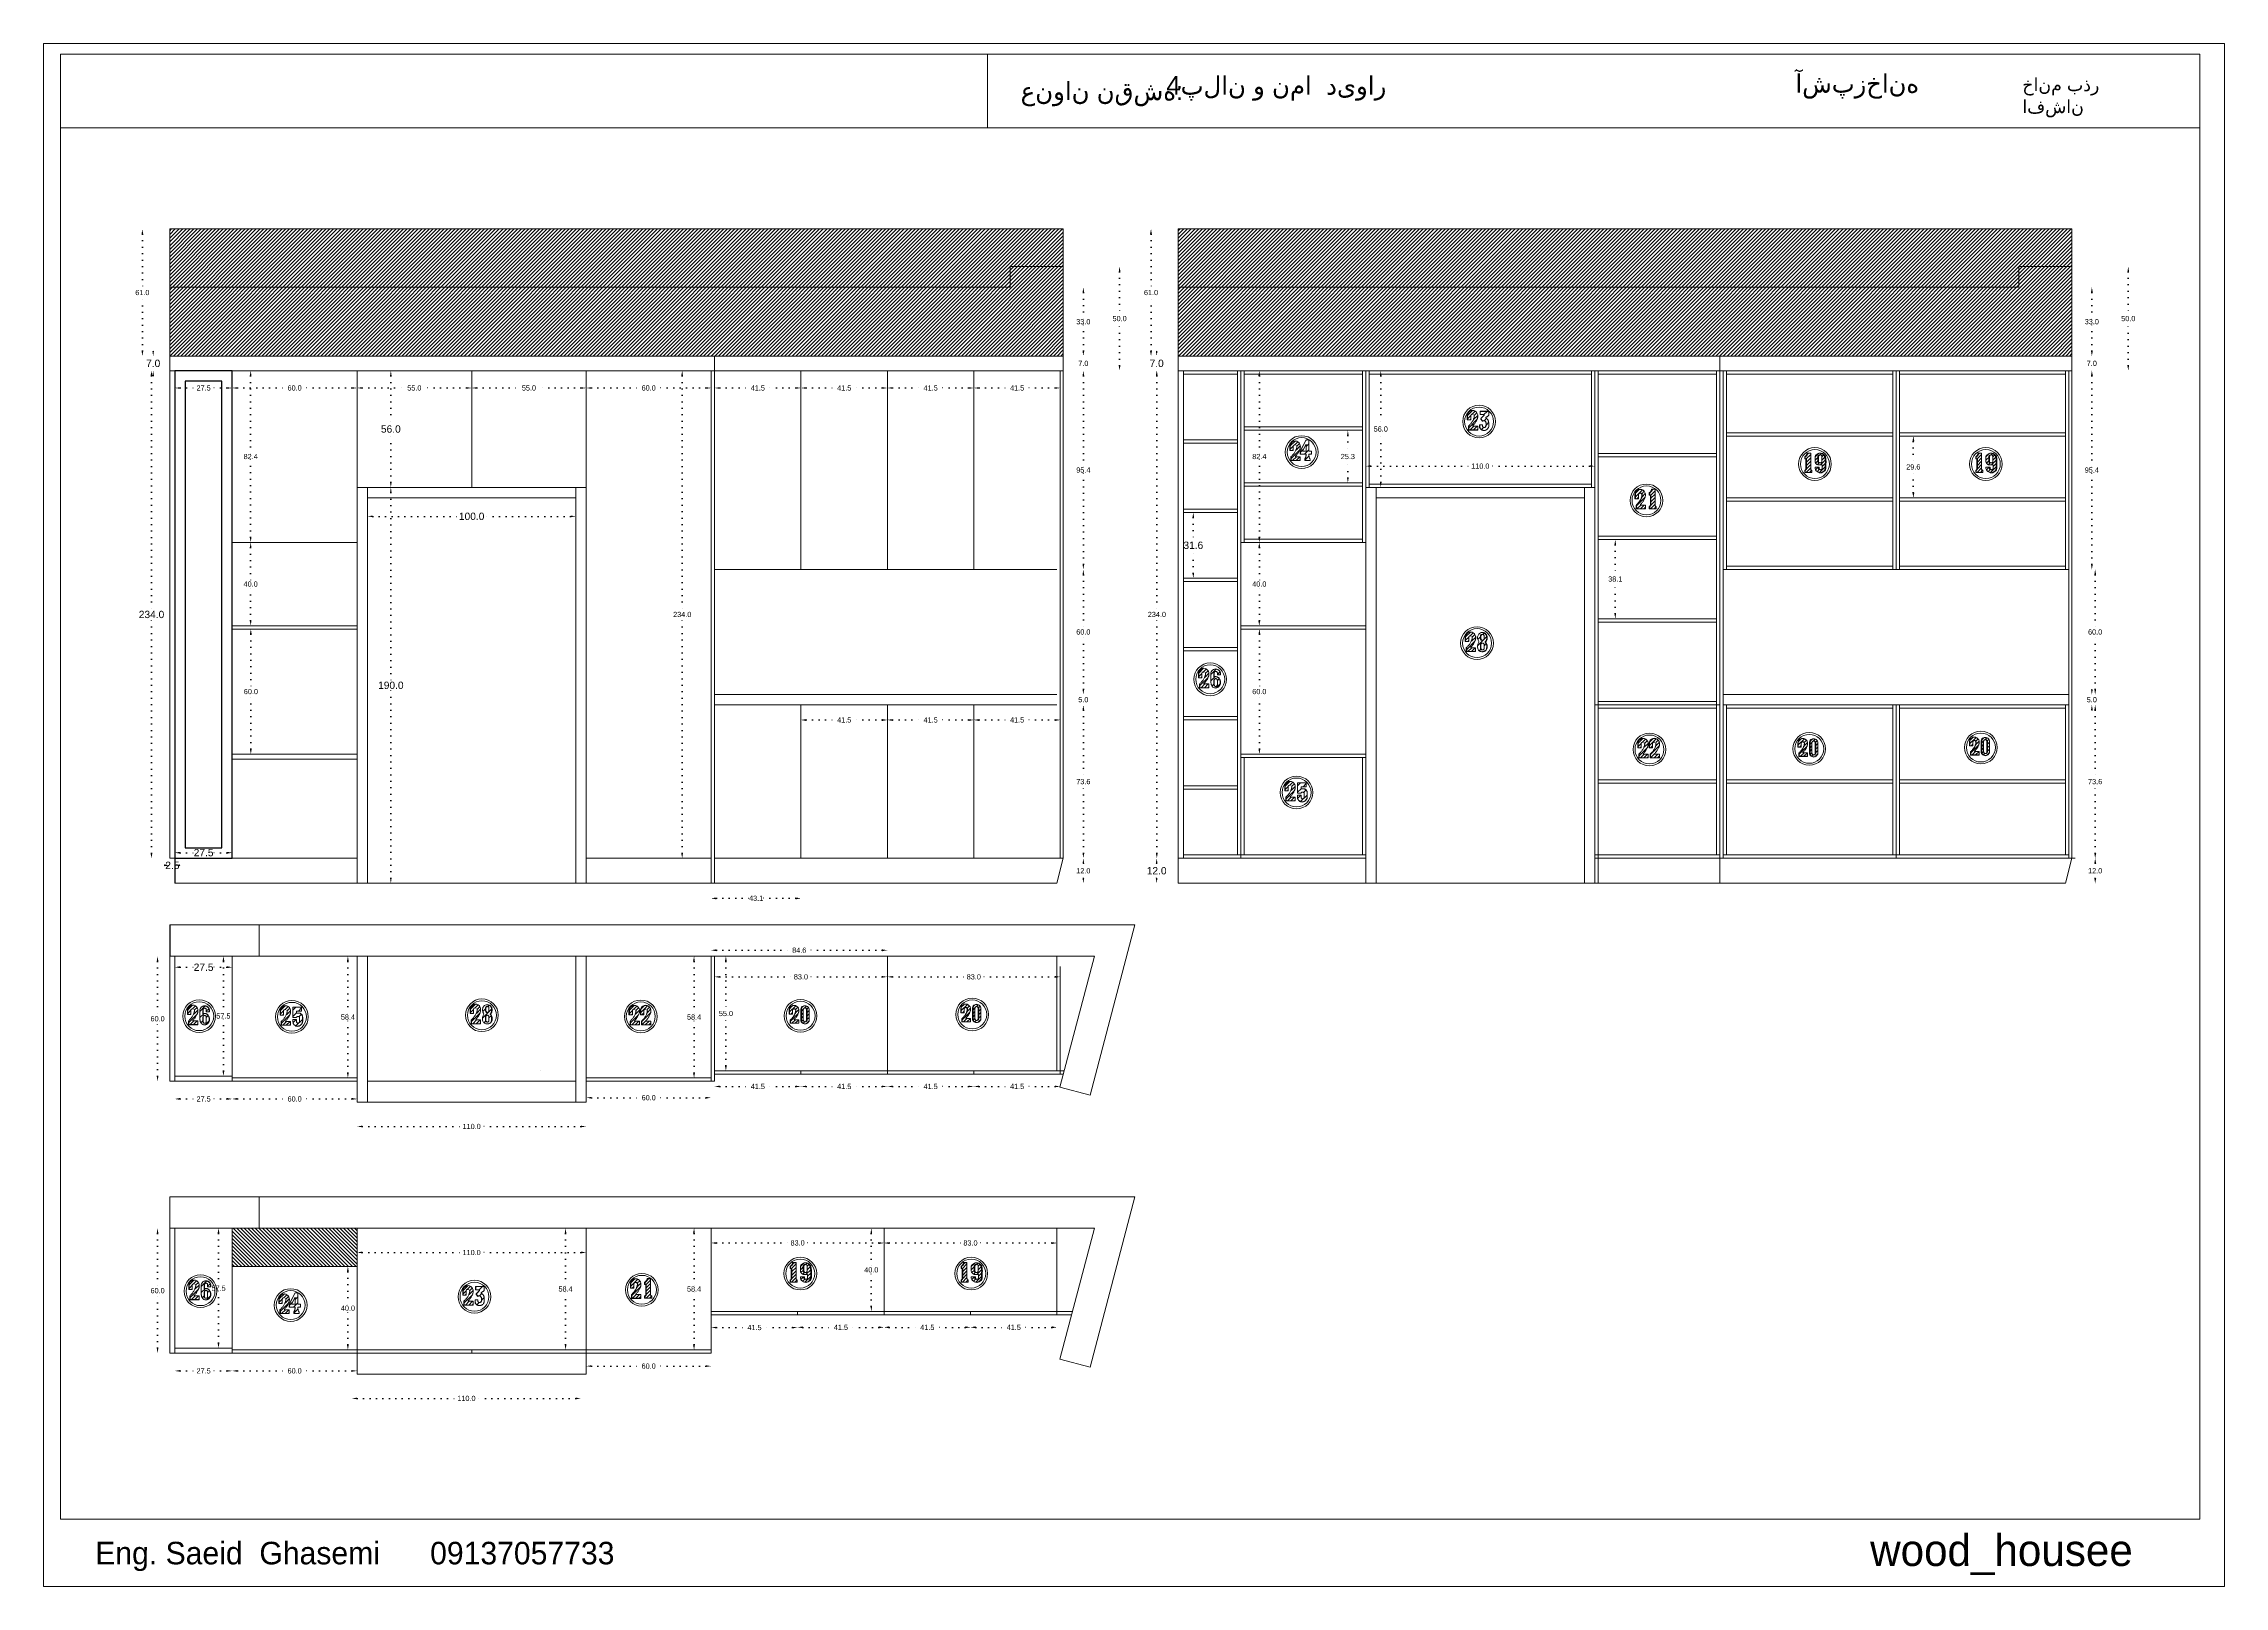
# Model space of a CAD drawing. Header units: inches. Extents: x -1979 to 7680, y -968 to 3127.
# Drawn here: x 5029 to 6076, y 554 to 1294 of the extents above; entities that cross this region are included whole.
import ezdxf

# ---------------------------------------------------------------- set-up
doc = ezdxf.new("R2010")
doc.units = ezdxf.units.IN
doc.header["$MEASUREMENT"] = 0
doc.linetypes.add('ACAD_ISO07W100', pattern=[3, 0, -3])
doc.styles.get("Standard").update_dxf_attribs({"font": 'arial.ttf'})
doc.dimstyles.new('Copy of Standard', dxfattribs={"dimtxt": 2.5, "dimasz": 2.5, "dimexe": 0.18, "dimexo": 0.0625, "dimgap": 0.09, "dimtad": 0, "dimtih": 1, "dimtoh": 1, "dimdec": 1, "dimzin": 0, "dimdsep": 46, "dimtxsty": 'Standard', "dimcen": 0.09, "dimse1": 1, "dimse2": 1, "dimadec": 0, "dimazin": 0, "dimtfac": 1, "dimtdec": 1, "dimtix": 1, "dimtofl": 0, "dimtmove": 0, "dimatfit": 3, "dimfxl": 1, "dimtolj": 1, "dimtzin": 0, "dimarcsym": 0})
doc.dimstyles.get("Standard").update_dxf_attribs({"dimtxt": 3.5, "dimasz": 2.5, "dimexe": 0.18, "dimexo": 0.0625, "dimgap": 0.09, "dimtad": 0, "dimtih": 1, "dimtoh": 1, "dimdec": 1, "dimzin": 0, "dimdsep": 46, "dimtxsty": 'Standard', "dimcen": 0.09, "dimse1": 1, "dimse2": 1, "dimadec": 0, "dimazin": 0, "dimtfac": 1, "dimtdec": 1, "dimtix": 1, "dimtofl": 0, "dimtmove": 0, "dimatfit": 3, "dimfxl": 1, "dimtolj": 1, "dimtzin": 0, "dimarcsym": 0})
pattern_1 = [(45, (5266.8368, 1663.8025), (-0.8148213, 0.8148213), [])]
pattern_2 = [(45, (5184.7622, 1663.8025), (-0.8148213, 0.8148213), [])]
pattern_3 = [(45, (5159.4291, 1528.9378), (-0.8148213, 0.8148213), [])]
pattern_4 = [(45, (5139.4057, 1648.0266), (-0.8148213, 0.8148213), [])]
pattern_5 = [(45, (4675.1285, 1400.8293), (-0.8148213, 0.8148213), [])]
pattern_6 = [(45, (4779.6773, 1275.2771), (-0.8148213, 0.8148213), [])]
pattern_7 = [(45, (4697.6027, 1275.2771), (-0.8148213, 0.8148213), [])]
pattern_8 = [(45, (4657.0852, 1269.1722), (-0.8148213, 0.8148213), [])]

# ---------------------------------------------------------------- blocks, each defined once
blk = doc.blocks.new('*D230')
at = {"color": 0, "linetype": 'ACAD_ISO07W100', "lineweight": -2, "transparency": 16777216}
for p, q in [((5292.3, 788.3), (5316.5, 788.3)), ((5347.3, 788.3), (5323.2, 788.3))]:
    blk.add_line(p, q, dxfattribs=at)
at = {"color": 0, "transparency": 16777216}
for points in [[(5292.3, 788.7), (5292.3, 787.9), (5289.8, 788.3)], [(5347.3, 788.7), (5347.3, 787.9), (5349.8, 788.3)]]:
    blk.add_solid(points, dxfattribs=at)
at = {"layer": 'Defpoints', "color": 0, "transparency": 16777216}
for p in [(5349.8, 796.2), (5289.8, 788.3), (5289.8, 786.2)]:
    blk.add_point(p, dxfattribs=at)
at = {"color": 0, "lineweight": 20, "transparency": 16777216, "insert": (5319.8, 788.3), "char_height": 2.5, "attachment_point": 5}
blk.add_mtext('\\A1;60.0', dxfattribs=at)
blk = doc.blocks.new('*D216')
at = {"color": 0, "linetype": 'ACAD_ISO07W100', "lineweight": -2, "transparency": 16777216}
for p, q in [((5182.3, 774.5), (5230.6, 774.5)), ((5287.3, 774.5), (5239, 774.5))]:
    blk.add_line(p, q, dxfattribs=at)
at = {"color": 0, "transparency": 16777216}
for points in [[(5182.3, 774.9), (5182.3, 774.1), (5179.8, 774.5)], [(5287.3, 774.9), (5287.3, 774.1), (5289.8, 774.5)]]:
    blk.add_solid(points, dxfattribs=at)
at = {"layer": 'Defpoints', "color": 0, "transparency": 16777216}
for p in [(5179.8, 801.2), (5289.8, 801.2), (5179.8, 774.5)]:
    blk.add_point(p, dxfattribs=at)
at = {"color": 0, "lineweight": 20, "transparency": 16777216, "insert": (5234.8, 774.5), "char_height": 2.5, "attachment_point": 5}
blk.add_mtext('\\A1;110.0', dxfattribs=at)
blk = doc.blocks.new('*D217')
at = {"color": 0, "linetype": 'ACAD_ISO07W100', "lineweight": -2, "transparency": 16777216}
for p, q in [((5122.3, 787.7), (5146.5, 787.7)), ((5177.3, 787.7), (5153.2, 787.7))]:
    blk.add_line(p, q, dxfattribs=at)
at = {"color": 0, "transparency": 16777216}
for points in [[(5122.3, 788.2), (5122.3, 787.3), (5119.8, 787.7)], [(5177.3, 788.2), (5177.3, 787.3), (5179.8, 787.7)]]:
    blk.add_solid(points, dxfattribs=at)
at = {"layer": 'Defpoints', "color": 0, "transparency": 16777216}
for p in [(5119.8, 801.2), (5179.8, 801.2), (5179.8, 787.7)]:
    blk.add_point(p, dxfattribs=at)
at = {"color": 0, "lineweight": 20, "transparency": 16777216, "insert": (5149.8, 787.7), "char_height": 2.5, "attachment_point": 5}
blk.add_mtext('\\A1;60.0', dxfattribs=at)
blk = doc.blocks.new('*D218')
at = {"color": 0, "linetype": 'ACAD_ISO07W100', "lineweight": -2, "transparency": 16777216}
for p, q in [((5094.8, 787.7), (5102.7, 787.7)), ((5117.3, 787.7), (5109.4, 787.7))]:
    blk.add_line(p, q, dxfattribs=at)
at = {"color": 0, "transparency": 16777216}
for points in [[(5094.8, 788.2), (5094.8, 787.3), (5092.3, 787.7)], [(5117.3, 788.2), (5117.3, 787.3), (5119.8, 787.7)]]:
    blk.add_solid(points, dxfattribs=at)
at = {"layer": 'Defpoints', "color": 0, "transparency": 16777216}
for p in [(5092.3, 798.7), (5119.8, 798.7), (5092.3, 787.7)]:
    blk.add_point(p, dxfattribs=at)
at = {"color": 0, "lineweight": 20, "transparency": 16777216, "insert": (5106.1, 787.7), "char_height": 2.5, "attachment_point": 5}
blk.add_mtext('\\A1;27.5', dxfattribs=at)
blk = doc.blocks.new('*D222')
at = {"color": 0, "linetype": 'ACAD_ISO07W100', "lineweight": -2, "transparency": 16777216}
for p, q in [((5115.6, 853.7), (5115.6, 828.8)), ((5115.6, 801.2), (5115.6, 826.1))]:
    blk.add_line(p, q, dxfattribs=at)
at = {"color": 0, "transparency": 16777216}
for points in [[(5115.2, 853.7), (5116.1, 853.7), (5115.6, 856.2)], [(5115.2, 801.2), (5116.1, 801.2), (5115.6, 798.7)]]:
    blk.add_solid(points, dxfattribs=at)
at = {"layer": 'Defpoints', "color": 0, "transparency": 16777216}
for p in [(5115.6, 856.2), (5119.8, 856.2), (5119.8, 798.7)]:
    blk.add_point(p, dxfattribs=at)
at = {"color": 0, "lineweight": 20, "transparency": 16777216, "insert": (5115.6, 827.5), "char_height": 2.5, "attachment_point": 5}
blk.add_mtext('\\A1;57.5', dxfattribs=at)
blk = doc.blocks.new('*D223')
at = {"color": 0, "linetype": 'ACAD_ISO07W100', "lineweight": -2, "transparency": 16777216}
for p, q in [((5084, 853.7), (5084, 827.6)), ((5084, 798.7), (5084, 824.8))]:
    blk.add_line(p, q, dxfattribs=at)
at = {"color": 0, "transparency": 16777216}
for points in [[(5083.6, 853.7), (5084.4, 853.7), (5084, 856.2)], [(5083.6, 798.7), (5084.4, 798.7), (5084, 796.2)]]:
    blk.add_solid(points, dxfattribs=at)
at = {"layer": 'Defpoints', "color": 0, "transparency": 16777216}
for p in [(5084, 856.2), (5092.3, 856.2), (5092.3, 796.2)]:
    blk.add_point(p, dxfattribs=at)
at = {"color": 0, "lineweight": 20, "transparency": 16777216, "insert": (5084, 826.2), "char_height": 2.5, "attachment_point": 5}
blk.add_mtext('\\A1;60.0', dxfattribs=at)
blk = doc.blocks.new('*D224')
at = {"color": 0, "linetype": 'ACAD_ISO07W100', "lineweight": -2, "transparency": 16777216}
for p, q in [((5175.4, 853.7), (5175.4, 828.4)), ((5175.4, 800.3), (5175.4, 825.6))]:
    blk.add_line(p, q, dxfattribs=at)
at = {"color": 0, "transparency": 16777216}
for points in [[(5174.9, 853.7), (5175.8, 853.7), (5175.4, 856.2)], [(5174.9, 800.3), (5175.8, 800.3), (5175.4, 797.8)]]:
    blk.add_solid(points, dxfattribs=at)
at = {"layer": 'Defpoints', "color": 0, "transparency": 16777216}
for p in [(5175.4, 856.2), (5179.8, 856.2), (5179.8, 797.8)]:
    blk.add_point(p, dxfattribs=at)
at = {"color": 0, "lineweight": 20, "transparency": 16777216, "insert": (5175.4, 827), "char_height": 2.5, "attachment_point": 5}
blk.add_mtext('\\A1;58.4', dxfattribs=at)
blk = doc.blocks.new('*D225')
at = {"color": 0, "linetype": 'ACAD_ISO07W100', "lineweight": -2, "transparency": 16777216}
for p, q in [((5341.6, 853.7), (5341.6, 828.4)), ((5341.6, 800.3), (5341.6, 825.6))]:
    blk.add_line(p, q, dxfattribs=at)
at = {"color": 0, "transparency": 16777216}
for points in [[(5341.1, 853.7), (5342, 853.7), (5341.6, 856.2)], [(5341.1, 800.3), (5342, 800.3), (5341.6, 797.8)]]:
    blk.add_solid(points, dxfattribs=at)
at = {"layer": 'Defpoints', "color": 0, "transparency": 16777216}
for p in [(5341.6, 856.2), (5349.8, 856.2), (5349.8, 797.8)]:
    blk.add_point(p, dxfattribs=at)
at = {"color": 0, "lineweight": 20, "transparency": 16777216, "insert": (5341.6, 827), "char_height": 2.5, "attachment_point": 5}
blk.add_mtext('\\A1;58.4', dxfattribs=at)
blk = doc.blocks.new('*D226')
at = {"color": 0, "linetype": 'ACAD_ISO07W100', "lineweight": -2, "transparency": 16777216}
for p, q in [((5436.9, 846.3), (5472.6, 846.3)), ((5514.9, 846.3), (5479.3, 846.3))]:
    blk.add_line(p, q, dxfattribs=at)
at = {"color": 0, "transparency": 16777216}
for points in [[(5436.9, 846.7), (5436.9, 845.9), (5434.4, 846.3)], [(5514.9, 846.7), (5514.9, 845.9), (5517.4, 846.3)]]:
    blk.add_solid(points, dxfattribs=at)
at = {"layer": 'Defpoints', "color": 0, "transparency": 16777216}
for p in [(5434.4, 861.2), (5517.4, 851.2), (5434.4, 846.3)]:
    blk.add_point(p, dxfattribs=at)
at = {"color": 0, "lineweight": 20, "transparency": 16777216, "insert": (5475.9, 846.3), "char_height": 2.5, "attachment_point": 5}
blk.add_mtext('\\A1;83.0', dxfattribs=at)
blk = doc.blocks.new('*D227')
at = {"color": 0, "linetype": 'ACAD_ISO07W100', "lineweight": -2, "transparency": 16777216}
for p, q in [((5353.9, 846.3), (5389.6, 846.3)), ((5431.9, 846.3), (5396.3, 846.3))]:
    blk.add_line(p, q, dxfattribs=at)
at = {"color": 0, "transparency": 16777216}
for points in [[(5353.9, 846.7), (5353.9, 845.9), (5351.4, 846.3)], [(5431.9, 846.7), (5431.9, 845.9), (5434.4, 846.3)]]:
    blk.add_solid(points, dxfattribs=at)
at = {"layer": 'Defpoints', "color": 0, "transparency": 16777216}
for p in [(5434.4, 861.2), (5351.4, 856.2), (5351.4, 846.3)]:
    blk.add_point(p, dxfattribs=at)
at = {"color": 0, "lineweight": 20, "transparency": 16777216, "insert": (5392.9, 846.3), "char_height": 2.5, "attachment_point": 5}
blk.add_mtext('\\A1;83.0', dxfattribs=at)
blk = doc.blocks.new('*D219')
at = {"color": 0, "linetype": 'ACAD_ISO07W100', "lineweight": -2, "transparency": 16777216}
for p, q in [((5478.4, 793.7), (5493.3, 793.7)), ((5514.9, 793.7), (5500.1, 793.7))]:
    blk.add_line(p, q, dxfattribs=at)
at = {"color": 0, "transparency": 16777216}
for points in [[(5478.4, 794.1), (5478.4, 793.3), (5475.9, 793.7)], [(5514.9, 794.1), (5514.9, 793.3), (5517.4, 793.7)]]:
    blk.add_solid(points, dxfattribs=at)
at = {"layer": 'Defpoints', "color": 0, "transparency": 16777216}
for p in [(5475.9, 799.6), (5517.4, 794.6), (5517.4, 793.7)]:
    blk.add_point(p, dxfattribs=at)
at = {"color": 0, "lineweight": 20, "transparency": 16777216, "insert": (5496.7, 793.7), "char_height": 2.5, "attachment_point": 5}
blk.add_mtext('\\A1;41.5', dxfattribs=at)
blk = doc.blocks.new('*D220')
at = {"color": 0, "linetype": 'ACAD_ISO07W100', "lineweight": -2, "transparency": 16777216}
for p, q in [((5436.9, 793.7), (5451.8, 793.7)), ((5473.4, 793.7), (5458.6, 793.7))]:
    blk.add_line(p, q, dxfattribs=at)
at = {"color": 0, "transparency": 16777216}
for points in [[(5436.9, 794.1), (5436.9, 793.3), (5434.4, 793.7)], [(5473.4, 794.1), (5473.4, 793.3), (5475.9, 793.7)]]:
    blk.add_solid(points, dxfattribs=at)
at = {"layer": 'Defpoints', "color": 0, "transparency": 16777216}
for p in [(5434.4, 799.6), (5475.9, 799.6), (5475.9, 793.7)]:
    blk.add_point(p, dxfattribs=at)
at = {"color": 0, "lineweight": 20, "transparency": 16777216, "insert": (5455.2, 793.7), "char_height": 2.5, "attachment_point": 5}
blk.add_mtext('\\A1;41.5', dxfattribs=at)
blk = doc.blocks.new('*D228')
at = {"color": 0, "linetype": 'ACAD_ISO07W100', "lineweight": -2, "transparency": 16777216}
for p, q in [((5395.4, 793.7), (5410.3, 793.7)), ((5431.9, 793.7), (5417.1, 793.7))]:
    blk.add_line(p, q, dxfattribs=at)
at = {"color": 0, "transparency": 16777216}
for points in [[(5395.4, 794.1), (5395.4, 793.3), (5392.9, 793.7)], [(5431.9, 794.1), (5431.9, 793.3), (5434.4, 793.7)]]:
    blk.add_solid(points, dxfattribs=at)
at = {"layer": 'Defpoints', "color": 0, "transparency": 16777216}
for p in [(5392.9, 799.6), (5434.4, 801.2), (5434.4, 793.7)]:
    blk.add_point(p, dxfattribs=at)
at = {"color": 0, "lineweight": 20, "transparency": 16777216, "insert": (5413.7, 793.7), "char_height": 2.5, "attachment_point": 5}
blk.add_mtext('\\A1;41.5', dxfattribs=at)
blk = doc.blocks.new('*D229')
at = {"color": 0, "linetype": 'ACAD_ISO07W100', "lineweight": -2, "transparency": 16777216}
for p, q in [((5353.9, 793.7), (5368.8, 793.7)), ((5390.4, 793.7), (5375.6, 793.7))]:
    blk.add_line(p, q, dxfattribs=at)
at = {"color": 0, "transparency": 16777216}
for points in [[(5353.9, 794.1), (5353.9, 793.3), (5351.4, 793.7)], [(5390.4, 794.1), (5390.4, 793.3), (5392.9, 793.7)]]:
    blk.add_solid(points, dxfattribs=at)
at = {"layer": 'Defpoints', "color": 0, "transparency": 16777216}
for p in [(5351.4, 799.6), (5392.9, 799.6), (5392.9, 793.7)]:
    blk.add_point(p, dxfattribs=at)
at = {"color": 0, "lineweight": 20, "transparency": 16777216, "insert": (5372.2, 793.7), "char_height": 2.5, "attachment_point": 5}
blk.add_mtext('\\A1;41.5', dxfattribs=at)
blk = doc.blocks.new('*D221')
at = {"color": 0, "linetype": 'ACAD_ISO07W100', "lineweight": -2, "transparency": 16777216}
for p, q in [((5356.9, 853.7), (5356.9, 830.1)), ((5356.9, 803.7), (5356.9, 827.3))]:
    blk.add_line(p, q, dxfattribs=at)
at = {"color": 0, "transparency": 16777216}
for points in [[(5356.4, 853.7), (5357.3, 853.7), (5356.9, 856.2)], [(5356.4, 803.7), (5357.3, 803.7), (5356.9, 801.2)]]:
    blk.add_solid(points, dxfattribs=at)
at = {"layer": 'Defpoints', "color": 0, "transparency": 16777216}
for p in [(5351.4, 856.2), (5356.9, 856.2), (5351.4, 801.2)]:
    blk.add_point(p, dxfattribs=at)
at = {"color": 0, "lineweight": 20, "transparency": 16777216, "insert": (5356.9, 828.7), "char_height": 2.5, "attachment_point": 5}
blk.add_mtext('\\A1;55.0', dxfattribs=at)
blk = doc.blocks.new('*D240')
at = {"color": 0, "linetype": 'ACAD_ISO07W100', "lineweight": -2, "transparency": 16777216}
for p, q in [((5292.3, 659.5), (5316.5, 659.5)), ((5347.3, 659.5), (5323.2, 659.5))]:
    blk.add_line(p, q, dxfattribs=at)
at = {"color": 0, "transparency": 16777216}
for points in [[(5292.3, 659.9), (5292.3, 659.1), (5289.8, 659.5)], [(5347.3, 659.9), (5347.3, 659.1), (5349.8, 659.5)]]:
    blk.add_solid(points, dxfattribs=at)
at = {"layer": 'Defpoints', "color": 0, "transparency": 16777216}
for p in [(5349.8, 665.7), (5289.8, 659.5), (5289.8, 655.7)]:
    blk.add_point(p, dxfattribs=at)
at = {"color": 0, "lineweight": 20, "transparency": 16777216, "insert": (5319.8, 659.5), "char_height": 2.5, "attachment_point": 5}
blk.add_mtext('\\A1;60.0', dxfattribs=at)
blk = doc.blocks.new('*D232')
at = {"color": 0, "linetype": 'ACAD_ISO07W100', "lineweight": -2, "transparency": 16777216}
for p, q in [((5179.8, 644), (5228.1, 644)), ((5284.8, 644), (5236.5, 644))]:
    blk.add_line(p, q, dxfattribs=at)
at = {"color": 0, "transparency": 16777216}
for points in [[(5179.8, 644.4), (5179.8, 643.6), (5177.3, 644)], [(5284.8, 644.4), (5284.8, 643.6), (5287.3, 644)]]:
    blk.add_solid(points, dxfattribs=at)
at = {"layer": 'Defpoints', "color": 0, "transparency": 16777216}
for p in [(5177.3, 670.7), (5287.3, 670.7), (5177.3, 644)]:
    blk.add_point(p, dxfattribs=at)
at = {"color": 0, "lineweight": 20, "transparency": 16777216, "insert": (5232.3, 644), "char_height": 2.5, "attachment_point": 5}
blk.add_mtext('\\A1;110.0', dxfattribs=at)
blk = doc.blocks.new('*D233')
at = {"color": 0, "linetype": 'ACAD_ISO07W100', "lineweight": -2, "transparency": 16777216}
for p, q in [((5122.3, 657.2), (5146.5, 657.2)), ((5177.3, 657.2), (5153.2, 657.2))]:
    blk.add_line(p, q, dxfattribs=at)
at = {"color": 0, "transparency": 16777216}
for points in [[(5122.3, 657.6), (5122.3, 656.8), (5119.8, 657.2)], [(5177.3, 657.6), (5177.3, 656.8), (5179.8, 657.2)]]:
    blk.add_solid(points, dxfattribs=at)
at = {"layer": 'Defpoints', "color": 0, "transparency": 16777216}
for p in [(5119.8, 670.7), (5179.8, 670.7), (5179.8, 657.2)]:
    blk.add_point(p, dxfattribs=at)
at = {"color": 0, "lineweight": 20, "transparency": 16777216, "insert": (5149.8, 657.2), "char_height": 2.5, "attachment_point": 5}
blk.add_mtext('\\A1;60.0', dxfattribs=at)
blk = doc.blocks.new('*D234')
at = {"color": 0, "linetype": 'ACAD_ISO07W100', "lineweight": -2, "transparency": 16777216}
for p, q in [((5094.8, 657.2), (5102.7, 657.2)), ((5117.3, 657.2), (5109.4, 657.2))]:
    blk.add_line(p, q, dxfattribs=at)
at = {"color": 0, "transparency": 16777216}
for points in [[(5094.8, 657.6), (5094.8, 656.8), (5092.3, 657.2)], [(5117.3, 657.6), (5117.3, 656.8), (5119.8, 657.2)]]:
    blk.add_solid(points, dxfattribs=at)
at = {"layer": 'Defpoints', "color": 0, "transparency": 16777216}
for p in [(5092.3, 668.2), (5119.8, 668.2), (5092.3, 657.2)]:
    blk.add_point(p, dxfattribs=at)
at = {"color": 0, "lineweight": 20, "transparency": 16777216, "insert": (5106.1, 657.2), "char_height": 2.5, "attachment_point": 5}
blk.add_mtext('\\A1;27.5', dxfattribs=at)
blk = doc.blocks.new('*D241')
at = {"color": 0, "linetype": 'ACAD_ISO07W100', "lineweight": -2, "transparency": 16777216}
for p, q in [((5113.3, 723.2), (5113.3, 698.3)), ((5113.3, 670.7), (5113.3, 695.6))]:
    blk.add_line(p, q, dxfattribs=at)
at = {"color": 0, "transparency": 16777216}
for points in [[(5112.8, 723.2), (5113.7, 723.2), (5113.3, 725.7)], [(5112.8, 670.7), (5113.7, 670.7), (5113.3, 668.2)]]:
    blk.add_solid(points, dxfattribs=at)
at = {"layer": 'Defpoints', "color": 0, "transparency": 16777216}
for p in [(5113.3, 725.7), (5119.8, 725.7), (5119.8, 668.2)]:
    blk.add_point(p, dxfattribs=at)
at = {"color": 0, "lineweight": 20, "transparency": 16777216, "insert": (5113.3, 696.9), "char_height": 2.5, "attachment_point": 5}
blk.add_mtext('\\A1;57.5', dxfattribs=at)
blk = doc.blocks.new('*D242')
at = {"color": 0, "linetype": 'ACAD_ISO07W100', "lineweight": -2, "transparency": 16777216}
for p, q in [((5084, 723.2), (5084, 697)), ((5084, 668.2), (5084, 694.3))]:
    blk.add_line(p, q, dxfattribs=at)
at = {"color": 0, "transparency": 16777216}
for points in [[(5083.6, 723.2), (5084.4, 723.2), (5084, 725.7)], [(5083.6, 668.2), (5084.4, 668.2), (5084, 665.7)]]:
    blk.add_solid(points, dxfattribs=at)
at = {"layer": 'Defpoints', "color": 0, "transparency": 16777216}
for p in [(5084, 725.7), (5092.3, 725.7), (5092.3, 665.7)]:
    blk.add_point(p, dxfattribs=at)
at = {"color": 0, "lineweight": 20, "transparency": 16777216, "insert": (5084, 695.7), "char_height": 2.5, "attachment_point": 5}
blk.add_mtext('\\A1;60.0', dxfattribs=at)
blk = doc.blocks.new('*D243')
at = {"color": 0, "linetype": 'ACAD_ISO07W100', "lineweight": -2, "transparency": 16777216}
for p, q in [((5175.4, 704.8), (5175.4, 688.6)), ((5175.4, 669.8), (5175.4, 685.9))]:
    blk.add_line(p, q, dxfattribs=at)
at = {"color": 0, "transparency": 16777216}
for points in [[(5174.9, 704.8), (5175.8, 704.8), (5175.4, 707.3)], [(5174.9, 669.8), (5175.8, 669.8), (5175.4, 667.3)]]:
    blk.add_solid(points, dxfattribs=at)
at = {"layer": 'Defpoints', "color": 0, "transparency": 16777216}
for p in [(5175.4, 707.3), (5179.8, 707.3), (5179.8, 667.3)]:
    blk.add_point(p, dxfattribs=at)
at = {"color": 0, "lineweight": 20, "transparency": 16777216, "insert": (5175.4, 687.3), "char_height": 2.5, "attachment_point": 5}
blk.add_mtext('\\A1;40.0', dxfattribs=at)
blk = doc.blocks.new('*D235')
at = {"color": 0, "linetype": 'ACAD_ISO07W100', "lineweight": -2, "transparency": 16777216}
for p, q in [((5341.6, 723.2), (5341.6, 697.8)), ((5341.6, 669.8), (5341.6, 695.1))]:
    blk.add_line(p, q, dxfattribs=at)
at = {"color": 0, "transparency": 16777216}
for points in [[(5341.1, 723.2), (5342, 723.2), (5341.6, 725.7)], [(5341.1, 669.8), (5342, 669.8), (5341.6, 667.3)]]:
    blk.add_solid(points, dxfattribs=at)
at = {"layer": 'Defpoints', "color": 0, "transparency": 16777216}
for p in [(5341.6, 725.7), (5349.8, 725.7), (5349.8, 667.3)]:
    blk.add_point(p, dxfattribs=at)
at = {"color": 0, "lineweight": 20, "transparency": 16777216, "insert": (5341.6, 696.5), "char_height": 2.5, "attachment_point": 5}
blk.add_mtext('\\A1;58.4', dxfattribs=at)
blk = doc.blocks.new('*D231')
at = {"color": 0, "linetype": 'ACAD_ISO07W100', "lineweight": -2, "transparency": 16777216}
for p, q in [((5182.3, 714), (5230.6, 714)), ((5287.3, 714), (5239, 714))]:
    blk.add_line(p, q, dxfattribs=at)
at = {"color": 0, "transparency": 16777216}
for points in [[(5182.3, 714.5), (5182.3, 713.6), (5179.8, 714)], [(5287.3, 714.5), (5287.3, 713.6), (5289.8, 714)]]:
    blk.add_solid(points, dxfattribs=at)
at = {"layer": 'Defpoints', "color": 0, "transparency": 16777216}
for p in [(5179.8, 725.7), (5289.8, 725.7), (5179.8, 714)]:
    blk.add_point(p, dxfattribs=at)
at = {"color": 0, "lineweight": 20, "transparency": 16777216, "insert": (5234.8, 714), "char_height": 2.5, "attachment_point": 5}
blk.add_mtext('\\A1;110.0', dxfattribs=at)
blk = doc.blocks.new('*D236')
at = {"color": 0, "linetype": 'ACAD_ISO07W100', "lineweight": -2, "transparency": 16777216}
for p, q in [((5476.8, 678.1), (5491.7, 678.1)), ((5513.3, 678.1), (5498.5, 678.1))]:
    blk.add_line(p, q, dxfattribs=at)
at = {"color": 0, "transparency": 16777216}
for points in [[(5476.8, 678.6), (5476.8, 677.7), (5474.3, 678.1)], [(5513.3, 678.6), (5513.3, 677.7), (5515.8, 678.1)]]:
    blk.add_solid(points, dxfattribs=at)
at = {"layer": 'Defpoints', "color": 0, "transparency": 16777216}
for p in [(5474.3, 684.1), (5515.8, 679.1), (5515.8, 678.1)]:
    blk.add_point(p, dxfattribs=at)
at = {"color": 0, "lineweight": 20, "transparency": 16777216, "insert": (5495.1, 678.1), "char_height": 2.5, "attachment_point": 5}
blk.add_mtext('\\A1;41.5', dxfattribs=at)
blk = doc.blocks.new('*D237')
at = {"color": 0, "linetype": 'ACAD_ISO07W100', "lineweight": -2, "transparency": 16777216}
for p, q in [((5435.3, 678.1), (5450.2, 678.1)), ((5471.8, 678.1), (5457, 678.1))]:
    blk.add_line(p, q, dxfattribs=at)
at = {"color": 0, "transparency": 16777216}
for points in [[(5435.3, 678.6), (5435.3, 677.7), (5432.8, 678.1)], [(5471.8, 678.6), (5471.8, 677.7), (5474.3, 678.1)]]:
    blk.add_solid(points, dxfattribs=at)
at = {"layer": 'Defpoints', "color": 0, "transparency": 16777216}
for p in [(5432.8, 684.1), (5474.3, 684.1), (5474.3, 678.1)]:
    blk.add_point(p, dxfattribs=at)
at = {"color": 0, "lineweight": 20, "transparency": 16777216, "insert": (5453.6, 678.1), "char_height": 2.5, "attachment_point": 5}
blk.add_mtext('\\A1;41.5', dxfattribs=at)
blk = doc.blocks.new('*D238')
at = {"color": 0, "linetype": 'ACAD_ISO07W100', "lineweight": -2, "transparency": 16777216}
for p, q in [((5393.8, 678.1), (5408.7, 678.1)), ((5430.3, 678.1), (5415.5, 678.1))]:
    blk.add_line(p, q, dxfattribs=at)
at = {"color": 0, "transparency": 16777216}
for points in [[(5393.8, 678.6), (5393.8, 677.7), (5391.3, 678.1)], [(5430.3, 678.6), (5430.3, 677.7), (5432.8, 678.1)]]:
    blk.add_solid(points, dxfattribs=at)
at = {"layer": 'Defpoints', "color": 0, "transparency": 16777216}
for p in [(5391.3, 684.1), (5432.8, 684.1), (5432.8, 678.1)]:
    blk.add_point(p, dxfattribs=at)
at = {"color": 0, "lineweight": 20, "transparency": 16777216, "insert": (5412.1, 678.1), "char_height": 2.5, "attachment_point": 5}
blk.add_mtext('\\A1;41.5', dxfattribs=at)
blk = doc.blocks.new('*D239')
at = {"color": 0, "linetype": 'ACAD_ISO07W100', "lineweight": -2, "transparency": 16777216}
for p, q in [((5352.3, 678), (5367.2, 678)), ((5388.8, 678), (5374, 678))]:
    blk.add_line(p, q, dxfattribs=at)
at = {"color": 0, "transparency": 16777216}
for points in [[(5352.3, 678.4), (5352.3, 677.6), (5349.8, 678)], [(5388.8, 678.4), (5388.8, 677.6), (5391.3, 678)]]:
    blk.add_solid(points, dxfattribs=at)
at = {"layer": 'Defpoints', "color": 0, "transparency": 16777216}
for p in [(5391.3, 684.1), (5349.8, 679.1), (5391.3, 678)]:
    blk.add_point(p, dxfattribs=at)
at = {"color": 0, "lineweight": 20, "transparency": 16777216, "insert": (5370.6, 678), "char_height": 2.5, "attachment_point": 5}
blk.add_mtext('\\A1;41.5', dxfattribs=at)
blk = doc.blocks.new('*D244')
at = {"color": 0, "linetype": 'ACAD_ISO07W100', "lineweight": -2, "transparency": 16777216}
for p, q in [((5352.3, 859.1), (5388.8, 859.1)), ((5431.9, 859.1), (5395.5, 859.1))]:
    blk.add_line(p, q, dxfattribs=at)
at = {"color": 0, "transparency": 16777216}
for points in [[(5352.3, 859.5), (5352.3, 858.6), (5349.8, 859.1)], [(5431.9, 859.5), (5431.9, 858.6), (5434.4, 859.1)]]:
    blk.add_solid(points, dxfattribs=at)
at = {"layer": 'Defpoints', "color": 0, "transparency": 16777216}
for p in [(5434.4, 976.8), (5349.8, 891.2), (5349.8, 859.1)]:
    blk.add_point(p, dxfattribs=at)
at = {"color": 0, "lineweight": 20, "transparency": 16777216, "insert": (5392.1, 859.1), "char_height": 2.5, "attachment_point": 5}
blk.add_mtext('\\A1;84.6', dxfattribs=at)
blk = doc.blocks.new('*D245')
at = {"color": 0, "linetype": 'ACAD_ISO07W100', "lineweight": -2, "transparency": 16777216}
for p, q in [((5426.7, 723.2), (5426.7, 707)), ((5426.7, 688.2), (5426.7, 704.3))]:
    blk.add_line(p, q, dxfattribs=at)
at = {"color": 0, "transparency": 16777216}
for points in [[(5426.3, 723.2), (5427.1, 723.2), (5426.7, 725.7)], [(5426.3, 688.2), (5427.1, 688.2), (5426.7, 685.7)]]:
    blk.add_solid(points, dxfattribs=at)
at = {"layer": 'Defpoints', "color": 0, "transparency": 16777216}
for p in [(5426.7, 725.7), (5432.8, 725.7), (5432.8, 685.7)]:
    blk.add_point(p, dxfattribs=at)
at = {"color": 0, "lineweight": 20, "transparency": 16777216, "insert": (5426.7, 705.7), "char_height": 2.5, "attachment_point": 5}
blk.add_mtext('\\A1;40.0', dxfattribs=at)
blk = doc.blocks.new('*D246')
at = {"color": 0, "linetype": 'ACAD_ISO07W100', "lineweight": -2, "transparency": 16777216}
for p, q in [((5352.3, 884), (5368.2, 884)), ((5390.4, 884), (5374.5, 884))]:
    blk.add_line(p, q, dxfattribs=at)
at = {"color": 0, "transparency": 16777216}
for points in [[(5352.3, 884.4), (5352.3, 883.5), (5349.8, 884)], [(5390.4, 884.4), (5390.4, 883.5), (5392.9, 884)]]:
    blk.add_solid(points, dxfattribs=at)
at = {"layer": 'Defpoints', "color": 0, "transparency": 16777216}
for p in [(5392.9, 976.8), (5349.8, 891.2), (5349.8, 884)]:
    blk.add_point(p, dxfattribs=at)
at = {"color": 0, "lineweight": 20, "transparency": 16777216, "insert": (5371.4, 884), "char_height": 2.5, "attachment_point": 5}
blk.add_mtext('\\A1;43.1', dxfattribs=at)
blk = doc.blocks.new('*D247')
at = {"color": 0, "linetype": 'ACAD_ISO07W100', "lineweight": -2, "transparency": 16777216}
for p, q in [((5395.4, 969.6), (5410.3, 969.6)), ((5431.9, 969.6), (5417.1, 969.6))]:
    blk.add_line(p, q, dxfattribs=at)
at = {"color": 0, "transparency": 16777216}
for points in [[(5395.4, 970), (5395.4, 969.1), (5392.9, 969.6)], [(5431.9, 970), (5431.9, 969.1), (5434.4, 969.6)]]:
    blk.add_solid(points, dxfattribs=at)
at = {"layer": 'Defpoints', "color": 0, "transparency": 16777216}
for p in [(5392.9, 976.8), (5434.4, 976.8), (5434.4, 969.6)]:
    blk.add_point(p, dxfattribs=at)
at = {"color": 0, "lineweight": 20, "transparency": 16777216, "insert": (5413.7, 969.6), "char_height": 2.5, "attachment_point": 5}
blk.add_mtext('\\A1;41.5', dxfattribs=at)
blk = doc.blocks.new('*D248')
at = {"color": 0, "linetype": 'ACAD_ISO07W100', "lineweight": -2, "transparency": 16777216}
for p, q in [((5436.9, 969.6), (5451.8, 969.6)), ((5473.4, 969.6), (5458.6, 969.6))]:
    blk.add_line(p, q, dxfattribs=at)
at = {"color": 0, "transparency": 16777216}
for points in [[(5436.9, 970), (5436.9, 969.1), (5434.4, 969.6)], [(5473.4, 970), (5473.4, 969.1), (5475.9, 969.6)]]:
    blk.add_solid(points, dxfattribs=at)
at = {"layer": 'Defpoints', "color": 0, "transparency": 16777216}
for p in [(5434.4, 976.8), (5475.9, 976.8), (5434.4, 969.6)]:
    blk.add_point(p, dxfattribs=at)
at = {"color": 0, "lineweight": 20, "transparency": 16777216, "insert": (5455.2, 969.6), "char_height": 2.5, "attachment_point": 5}
blk.add_mtext('\\A1;41.5', dxfattribs=at)
blk = doc.blocks.new('*D249')
at = {"color": 0, "linetype": 'ACAD_ISO07W100', "lineweight": -2, "transparency": 16777216}
for p, q in [((5478.4, 969.6), (5493.3, 969.6)), ((5514.9, 969.6), (5500.1, 969.6))]:
    blk.add_line(p, q, dxfattribs=at)
at = {"color": 0, "transparency": 16777216}
for points in [[(5478.4, 970), (5478.4, 969.1), (5475.9, 969.6)], [(5514.9, 970), (5514.9, 969.1), (5517.4, 969.6)]]:
    blk.add_solid(points, dxfattribs=at)
at = {"layer": 'Defpoints', "color": 0, "transparency": 16777216}
for p in [(5475.9, 976.8), (5517.4, 969.6), (5517.4, 903.2)]:
    blk.add_point(p, dxfattribs=at)
at = {"color": 0, "lineweight": 20, "transparency": 16777216, "insert": (5496.7, 969.6), "char_height": 2.5, "attachment_point": 5}
blk.add_mtext('\\A1;41.5', dxfattribs=at)
blk = doc.blocks.new('*D250')
at = {"color": 0, "linetype": 'ACAD_ISO07W100', "lineweight": -2, "transparency": 16777216}
for p, q in [((5528.5, 900.7), (5528.5, 898.6)), ((5528.5, 893.7), (5528.5, 895.8))]:
    blk.add_line(p, q, dxfattribs=at)
at = {"color": 0, "transparency": 16777216}
for points in [[(5528.1, 900.7), (5528.9, 900.7), (5528.5, 903.2)], [(5528.1, 893.7), (5528.9, 893.7), (5528.5, 891.2)]]:
    blk.add_solid(points, dxfattribs=at)
at = {"layer": 'Defpoints', "color": 0, "transparency": 16777216}
for p in [(5518.9, 903.2), (5528.5, 903.2), (5515.7, 891.2)]:
    blk.add_point(p, dxfattribs=at)
at = {"color": 0, "lineweight": 20, "transparency": 16777216, "insert": (5528.5, 897.2), "char_height": 2.5, "attachment_point": 5}
blk.add_mtext('\\A1;12.0', dxfattribs=at)
blk = doc.blocks.new('*D251')
at = {"color": 0, "linetype": 'ACAD_ISO07W100', "lineweight": -2, "transparency": 16777216}
for p, q in [((5528.5, 974.3), (5528.5, 941.4)), ((5528.5, 905.7), (5528.5, 938.6))]:
    blk.add_line(p, q, dxfattribs=at)
at = {"color": 0, "transparency": 16777216}
for points in [[(5528.1, 974.3), (5528.9, 974.3), (5528.5, 976.8)], [(5528.1, 905.7), (5528.9, 905.7), (5528.5, 903.2)]]:
    blk.add_solid(points, dxfattribs=at)
at = {"layer": 'Defpoints', "color": 0, "transparency": 16777216}
for p in [(5515.8, 976.8), (5528.5, 976.8), (5518.9, 903.2)]:
    blk.add_point(p, dxfattribs=at)
at = {"color": 0, "lineweight": 20, "transparency": 16777216, "insert": (5528.5, 940), "char_height": 2.5, "attachment_point": 5}
blk.add_mtext('\\A1;73.6', dxfattribs=at)
blk = doc.blocks.new('*D252')
at = {"color": 0, "linetype": 'ACAD_ISO07W100', "lineweight": -2, "transparency": 16777216}
for p, q in [((5528.5, 984.3), (5528.5, 986.8)), ((5528.5, 974.3), (5528.5, 971.8))]:
    blk.add_line(p, q, dxfattribs=at)
at = {"color": 0, "transparency": 16777216}
for points in [[(5528.1, 984.3), (5528.9, 984.3), (5528.5, 981.8)], [(5528.1, 974.3), (5528.9, 974.3), (5528.5, 976.8)]]:
    blk.add_solid(points, dxfattribs=at)
at = {"layer": 'Defpoints', "color": 0, "transparency": 16777216}
for p in [(5515.8, 981.8), (5515.8, 976.8), (5528.5, 981.8)]:
    blk.add_point(p, dxfattribs=at)
at = {"color": 0, "lineweight": 20, "transparency": 16777216, "insert": (5528.5, 979.3), "char_height": 2.5, "attachment_point": 5}
blk.add_mtext('\\A1;5.0', dxfattribs=at)
blk = doc.blocks.new('*D253')
at = {"color": 0, "linetype": 'ACAD_ISO07W100', "lineweight": -2, "transparency": 16777216}
for p, q in [((5528.5, 1039.3), (5528.5, 1013.2)), ((5528.5, 984.3), (5528.5, 1010.4))]:
    blk.add_line(p, q, dxfattribs=at)
at = {"color": 0, "transparency": 16777216}
for points in [[(5528.1, 1039.3), (5528.9, 1039.3), (5528.5, 1041.8)], [(5528.1, 984.3), (5528.9, 984.3), (5528.5, 981.8)]]:
    blk.add_solid(points, dxfattribs=at)
at = {"layer": 'Defpoints', "color": 0, "transparency": 16777216}
for p in [(5515.8, 1041.8), (5528.5, 1041.8), (5515.8, 981.8)]:
    blk.add_point(p, dxfattribs=at)
at = {"color": 0, "lineweight": 20, "transparency": 16777216, "insert": (5528.5, 1011.8), "char_height": 2.5, "attachment_point": 5}
blk.add_mtext('\\A1;60.0', dxfattribs=at)
blk = doc.blocks.new('*D254')
at = {"color": 0, "linetype": 'ACAD_ISO07W100', "lineweight": -2, "transparency": 16777216}
for p, q in [((5528.5, 1134.7), (5528.5, 1090.9)), ((5528.5, 1044.3), (5528.5, 1088.1))]:
    blk.add_line(p, q, dxfattribs=at)
at = {"color": 0, "transparency": 16777216}
for points in [[(5528.1, 1134.7), (5528.9, 1134.7), (5528.5, 1137.2)], [(5528.1, 1044.3), (5528.9, 1044.3), (5528.5, 1041.8)]]:
    blk.add_solid(points, dxfattribs=at)
at = {"layer": 'Defpoints', "color": 0, "transparency": 16777216}
for p in [(5518.9, 1137.2), (5528.5, 1137.2), (5515.8, 1041.8)]:
    blk.add_point(p, dxfattribs=at)
at = {"color": 0, "lineweight": 20, "transparency": 16777216, "insert": (5528.5, 1089.5), "char_height": 2.5, "attachment_point": 5}
blk.add_mtext('\\A1;95.4', dxfattribs=at)
blk = doc.blocks.new('*D255')
at = {"color": 0, "linetype": 'ACAD_ISO07W100', "lineweight": -2, "transparency": 16777216}
for p, q in [((5528.5, 1146.7), (5528.5, 1149.2)), ((5528.5, 1134.7), (5528.5, 1132.2))]:
    blk.add_line(p, q, dxfattribs=at)
at = {"color": 0, "transparency": 16777216}
for points in [[(5528.1, 1146.7), (5528.9, 1146.7), (5528.5, 1144.2)], [(5528.1, 1134.7), (5528.9, 1134.7), (5528.5, 1137.2)]]:
    blk.add_solid(points, dxfattribs=at)
at = {"layer": 'Defpoints', "color": 0, "transparency": 16777216}
for p in [(5518.9, 1144.2), (5528.5, 1144.2), (5518.9, 1137.2)]:
    blk.add_point(p, dxfattribs=at)
at = {"color": 0, "lineweight": 20, "transparency": 16777216, "insert": (5528.5, 1140.7), "char_height": 2.5, "attachment_point": 5}
blk.add_mtext('\\A1;7.0', dxfattribs=at)
blk = doc.blocks.new('*D256')
at = {"color": 0, "linetype": 'ACAD_ISO07W100', "lineweight": -2, "transparency": 16777216}
for p, q in [((5528.5, 1174.7), (5528.5, 1162.1)), ((5528.5, 1146.7), (5528.5, 1159.3))]:
    blk.add_line(p, q, dxfattribs=at)
at = {"color": 0, "transparency": 16777216}
for points in [[(5528.1, 1174.7), (5528.9, 1174.7), (5528.5, 1177.2)], [(5528.1, 1146.7), (5528.9, 1146.7), (5528.5, 1144.2)]]:
    blk.add_solid(points, dxfattribs=at)
at = {"layer": 'Defpoints', "color": 0, "transparency": 16777216}
for p in [(5493.3, 1177.2), (5528.5, 1177.2), (5518.9, 1144.2)]:
    blk.add_point(p, dxfattribs=at)
at = {"color": 0, "lineweight": 20, "transparency": 16777216, "insert": (5528.5, 1160.7), "char_height": 2.5, "attachment_point": 5}
blk.add_mtext('\\A1;33.0', dxfattribs=at)
blk = doc.blocks.new('*D257')
at = {"color": 0, "linetype": 'ACAD_ISO07W100', "lineweight": -2, "transparency": 16777216}
for p, q in [((5545.9, 1184.7), (5545.9, 1163.6)), ((5545.9, 1139.7), (5545.9, 1160.8))]:
    blk.add_line(p, q, dxfattribs=at)
at = {"color": 0, "transparency": 16777216}
for points in [[(5545.5, 1184.7), (5546.3, 1184.7), (5545.9, 1187.2)], [(5545.5, 1139.7), (5546.3, 1139.7), (5545.9, 1137.2)]]:
    blk.add_solid(points, dxfattribs=at)
at = {"layer": 'Defpoints', "color": 0, "transparency": 16777216}
for p in [(5518.9, 1187.2), (5545.9, 1187.2), (5518.9, 1137.2)]:
    blk.add_point(p, dxfattribs=at)
at = {"color": 0, "lineweight": 20, "transparency": 16777216, "insert": (5545.9, 1162.2), "char_height": 2.5, "attachment_point": 5}
blk.add_mtext('\\A1;50.0', dxfattribs=at)
blk = doc.blocks.new('*D258')
at = {"color": 0, "linetype": 'ACAD_ISO07W100', "lineweight": -2, "transparency": 16777216}
for p, q in [((5076.7, 1202.7), (5076.7, 1176.1)), ((5076.7, 1146.7), (5076.7, 1173.3))]:
    blk.add_line(p, q, dxfattribs=at)
at = {"color": 0, "transparency": 16777216}
for points in [[(5076.3, 1202.7), (5077.1, 1202.7), (5076.7, 1205.2)], [(5076.3, 1146.7), (5077.1, 1146.7), (5076.7, 1144.2)]]:
    blk.add_solid(points, dxfattribs=at)
at = {"layer": 'Defpoints', "color": 0, "transparency": 16777216}
for p in [(5089.8, 1205.2), (5076.7, 1144.2), (5089.8, 1144.2)]:
    blk.add_point(p, dxfattribs=at)
at = {"color": 0, "lineweight": 20, "transparency": 16777216, "insert": (5076.7, 1174.7), "char_height": 2.5, "attachment_point": 5}
blk.add_mtext('\\A1;61.0', dxfattribs=at)
blk = doc.blocks.new('*D259')
at = {"color": 0, "linetype": 'ACAD_ISO07W100', "lineweight": -2, "transparency": 16777216}
for p, q in [((5128.8, 1010.7), (5128.8, 984.6)), ((5128.8, 955.7), (5128.8, 981.8))]:
    blk.add_line(p, q, dxfattribs=at)
at = {"color": 0, "transparency": 16777216}
for points in [[(5128.3, 1010.7), (5129.2, 1010.7), (5128.8, 1013.2)], [(5128.3, 955.7), (5129.2, 955.7), (5128.8, 953.2)]]:
    blk.add_solid(points, dxfattribs=at)
at = {"layer": 'Defpoints', "color": 0, "transparency": 16777216}
for p in [(5119.8, 1013.2), (5119.8, 953.2), (5128.8, 953.2)]:
    blk.add_point(p, dxfattribs=at)
at = {"color": 0, "lineweight": 20, "transparency": 16777216, "insert": (5128.8, 983.2), "char_height": 2.5, "attachment_point": 5}
blk.add_mtext('\\A1;60.0', dxfattribs=at)
blk = doc.blocks.new('*D260')
at = {"color": 0, "linetype": 'ACAD_ISO07W100', "lineweight": -2, "transparency": 16777216}
for p, q in [((5128.7, 1052.3), (5128.7, 1036.2)), ((5128.7, 1017.3), (5128.7, 1033.4))]:
    blk.add_line(p, q, dxfattribs=at)
at = {"color": 0, "transparency": 16777216}
for points in [[(5128.3, 1052.3), (5129.1, 1052.3), (5128.7, 1054.8)], [(5128.3, 1017.3), (5129.1, 1017.3), (5128.7, 1014.8)]]:
    blk.add_solid(points, dxfattribs=at)
at = {"layer": 'Defpoints', "color": 0, "transparency": 16777216}
for p in [(5119.8, 1054.8), (5128.7, 1054.8), (5119.8, 1014.8)]:
    blk.add_point(p, dxfattribs=at)
at = {"color": 0, "lineweight": 20, "transparency": 16777216, "insert": (5128.7, 1034.8), "char_height": 2.5, "attachment_point": 5}
blk.add_mtext('\\A1;40.0', dxfattribs=at)
blk = doc.blocks.new('*D261')
at = {"color": 0, "linetype": 'ACAD_ISO07W100', "lineweight": -2, "transparency": 16777216}
for p, q in [((6014.3, 900.7), (6014.3, 898.6)), ((6014.3, 893.7), (6014.3, 895.8))]:
    blk.add_line(p, q, dxfattribs=at)
at = {"color": 0, "transparency": 16777216}
for points in [[(6013.9, 900.7), (6014.8, 900.7), (6014.3, 903.2)], [(6013.9, 893.7), (6014.8, 893.7), (6014.3, 891.2)]]:
    blk.add_solid(points, dxfattribs=at)
at = {"layer": 'Defpoints', "color": 0, "transparency": 16777216}
for p in [(6004.8, 903.2), (6014.3, 903.2), (6000, 891.2)]:
    blk.add_point(p, dxfattribs=at)
at = {"color": 0, "lineweight": 20, "transparency": 16777216, "insert": (6014.3, 897.2), "char_height": 2.5, "attachment_point": 5}
blk.add_mtext('\\A1;12.0', dxfattribs=at)
blk = doc.blocks.new('*D262')
at = {"color": 0, "linetype": 'ACAD_ISO07W100', "lineweight": -2, "transparency": 16777216}
for p, q in [((6014.3, 974.3), (6014.3, 941.4)), ((6014.3, 905.7), (6014.3, 938.6))]:
    blk.add_line(p, q, dxfattribs=at)
at = {"color": 0, "transparency": 16777216}
for points in [[(6013.9, 974.3), (6014.8, 974.3), (6014.3, 976.8)], [(6013.9, 905.7), (6014.8, 905.7), (6014.3, 903.2)]]:
    blk.add_solid(points, dxfattribs=at)
at = {"layer": 'Defpoints', "color": 0, "transparency": 16777216}
for p in [(6000.1, 976.8), (6014.3, 976.8), (6004.8, 903.2)]:
    blk.add_point(p, dxfattribs=at)
at = {"color": 0, "lineweight": 20, "transparency": 16777216, "insert": (6014.3, 940), "char_height": 2.5, "attachment_point": 5}
blk.add_mtext('\\A1;73.6', dxfattribs=at)
blk = doc.blocks.new('*D263')
at = {"color": 0, "linetype": 'ACAD_ISO07W100', "lineweight": -2, "transparency": 16777216}
for p, q in [((6012.7, 984.3), (6012.7, 986.8)), ((6012.7, 974.3), (6012.7, 971.8))]:
    blk.add_line(p, q, dxfattribs=at)
at = {"color": 0, "transparency": 16777216}
for points in [[(6012.3, 984.3), (6013.2, 984.3), (6012.7, 981.8)], [(6012.3, 974.3), (6013.2, 974.3), (6012.7, 976.8)]]:
    blk.add_solid(points, dxfattribs=at)
at = {"layer": 'Defpoints', "color": 0, "transparency": 16777216}
for p in [(6000.1, 981.8), (6000.1, 976.8), (6012.7, 981.8)]:
    blk.add_point(p, dxfattribs=at)
at = {"color": 0, "lineweight": 20, "transparency": 16777216, "insert": (6012.7, 979.3), "char_height": 2.5, "attachment_point": 5}
blk.add_mtext('\\A1;5.0', dxfattribs=at)
blk = doc.blocks.new('*D264')
at = {"color": 0, "linetype": 'ACAD_ISO07W100', "lineweight": -2, "transparency": 16777216}
for p, q in [((6014.3, 1039.3), (6014.3, 1013.2)), ((6014.3, 984.3), (6014.3, 1010.4))]:
    blk.add_line(p, q, dxfattribs=at)
at = {"color": 0, "transparency": 16777216}
for points in [[(6013.9, 1039.3), (6014.8, 1039.3), (6014.3, 1041.8)], [(6013.9, 984.3), (6014.8, 984.3), (6014.3, 981.8)]]:
    blk.add_solid(points, dxfattribs=at)
at = {"layer": 'Defpoints', "color": 0, "transparency": 16777216}
for p in [(6001.7, 1041.8), (6014.3, 1041.8), (6000.1, 981.8)]:
    blk.add_point(p, dxfattribs=at)
at = {"color": 0, "lineweight": 20, "transparency": 16777216, "insert": (6014.3, 1011.8), "char_height": 2.5, "attachment_point": 5}
blk.add_mtext('\\A1;60.0', dxfattribs=at)
blk = doc.blocks.new('*D265')
at = {"color": 0, "linetype": 'ACAD_ISO07W100', "lineweight": -2, "transparency": 16777216}
for p, q in [((6012.7, 1134.7), (6012.7, 1090.9)), ((6012.7, 1044.3), (6012.7, 1088.1))]:
    blk.add_line(p, q, dxfattribs=at)
at = {"color": 0, "transparency": 16777216}
for points in [[(6012.3, 1134.7), (6013.2, 1134.7), (6012.7, 1137.2)], [(6012.3, 1044.3), (6013.2, 1044.3), (6012.7, 1041.8)]]:
    blk.add_solid(points, dxfattribs=at)
at = {"layer": 'Defpoints', "color": 0, "transparency": 16777216}
for p in [(6003.2, 1137.2), (6012.7, 1137.2), (6001.7, 1041.8)]:
    blk.add_point(p, dxfattribs=at)
at = {"color": 0, "lineweight": 20, "transparency": 16777216, "insert": (6012.7, 1089.5), "char_height": 2.5, "attachment_point": 5}
blk.add_mtext('\\A1;95.4', dxfattribs=at)
blk = doc.blocks.new('*D268')
at = {"color": 0, "linetype": 'ACAD_ISO07W100', "lineweight": -2, "transparency": 16777216}
for p, q in [((6012.7, 1146.7), (6012.7, 1149.2)), ((6012.7, 1134.7), (6012.7, 1132.2))]:
    blk.add_line(p, q, dxfattribs=at)
at = {"color": 0, "transparency": 16777216}
for points in [[(6012.3, 1146.7), (6013.2, 1146.7), (6012.7, 1144.2)], [(6012.3, 1134.7), (6013.2, 1134.7), (6012.7, 1137.2)]]:
    blk.add_solid(points, dxfattribs=at)
at = {"layer": 'Defpoints', "color": 0, "transparency": 16777216}
for p in [(6003.2, 1144.2), (6012.7, 1144.2), (6003.2, 1137.2)]:
    blk.add_point(p, dxfattribs=at)
at = {"color": 0, "lineweight": 20, "transparency": 16777216, "insert": (6012.7, 1140.7), "char_height": 2.5, "attachment_point": 5}
blk.add_mtext('\\A1;7.0', dxfattribs=at)
blk = doc.blocks.new('*D269')
at = {"color": 0, "linetype": 'ACAD_ISO07W100', "lineweight": -2, "transparency": 16777216}
for p, q in [((6012.7, 1174.7), (6012.7, 1162.1)), ((6012.7, 1146.7), (6012.7, 1159.3))]:
    blk.add_line(p, q, dxfattribs=at)
at = {"color": 0, "transparency": 16777216}
for points in [[(6012.3, 1174.7), (6013.2, 1174.7), (6012.7, 1177.2)], [(6012.3, 1146.7), (6013.2, 1146.7), (6012.7, 1144.2)]]:
    blk.add_solid(points, dxfattribs=at)
at = {"layer": 'Defpoints', "color": 0, "transparency": 16777216}
for p in [(5977.6, 1177.2), (6012.7, 1177.2), (6003.2, 1144.2)]:
    blk.add_point(p, dxfattribs=at)
at = {"color": 0, "lineweight": 20, "transparency": 16777216, "insert": (6012.7, 1160.7), "char_height": 2.5, "attachment_point": 5}
blk.add_mtext('\\A1;33.0', dxfattribs=at)
blk = doc.blocks.new('*D270')
at = {"color": 0, "linetype": 'ACAD_ISO07W100', "lineweight": -2, "transparency": 16777216}
for p, q in [((6030.2, 1184.7), (6030.2, 1163.6)), ((6030.2, 1139.7), (6030.2, 1160.8))]:
    blk.add_line(p, q, dxfattribs=at)
at = {"color": 0, "transparency": 16777216}
for points in [[(6029.8, 1184.7), (6030.6, 1184.7), (6030.2, 1187.2)], [(6029.8, 1139.7), (6030.6, 1139.7), (6030.2, 1137.2)]]:
    blk.add_solid(points, dxfattribs=at)
at = {"layer": 'Defpoints', "color": 0, "transparency": 16777216}
for p in [(6003.2, 1187.2), (6030.2, 1187.2), (6003.2, 1137.2)]:
    blk.add_point(p, dxfattribs=at)
at = {"color": 0, "lineweight": 20, "transparency": 16777216, "insert": (6030.2, 1162.2), "char_height": 2.5, "attachment_point": 5}
blk.add_mtext('\\A1;50.0', dxfattribs=at)
blk = doc.blocks.new('*D271')
at = {"color": 0, "linetype": 'ACAD_ISO07W100', "lineweight": -2, "transparency": 16777216}
for p, q in [((5561, 1202.7), (5561, 1176.1)), ((5561, 1146.7), (5561, 1173.3))]:
    blk.add_line(p, q, dxfattribs=at)
at = {"color": 0, "transparency": 16777216}
for points in [[(5560.5, 1202.7), (5561.4, 1202.7), (5561, 1205.2)], [(5560.5, 1146.7), (5561.4, 1146.7), (5561, 1144.2)]]:
    blk.add_solid(points, dxfattribs=at)
at = {"layer": 'Defpoints', "color": 0, "transparency": 16777216}
for p in [(5574.1, 1205.2), (5561, 1144.2), (5574.1, 1144.2)]:
    blk.add_point(p, dxfattribs=at)
at = {"color": 0, "lineweight": 20, "transparency": 16777216, "insert": (5561, 1174.7), "char_height": 2.5, "attachment_point": 5}
blk.add_mtext('\\A1;61.0', dxfattribs=at)
blk = doc.blocks.new('*D266')
at = {"color": 0, "linetype": 'ACAD_ISO07W100', "lineweight": -2, "transparency": 16777216}
for p, q in [((5613, 1010.7), (5613, 984.6)), ((5613, 955.7), (5613, 981.8))]:
    blk.add_line(p, q, dxfattribs=at)
at = {"color": 0, "transparency": 16777216}
for points in [[(5612.6, 1010.7), (5613.5, 1010.7), (5613, 1013.2)], [(5612.6, 955.7), (5613.5, 955.7), (5613, 953.2)]]:
    blk.add_solid(points, dxfattribs=at)
at = {"layer": 'Defpoints', "color": 0, "transparency": 16777216}
for p in [(5604.1, 1013.2), (5604.1, 953.2), (5613, 953.2)]:
    blk.add_point(p, dxfattribs=at)
at = {"color": 0, "lineweight": 20, "transparency": 16777216, "insert": (5613, 983.2), "char_height": 2.5, "attachment_point": 5}
blk.add_mtext('\\A1;60.0', dxfattribs=at)
blk = doc.blocks.new('*D267')
at = {"color": 0, "linetype": 'ACAD_ISO07W100', "lineweight": -2, "transparency": 16777216}
for p, q in [((5613, 1052.3), (5613, 1036.2)), ((5613, 1017.3), (5613, 1033.4))]:
    blk.add_line(p, q, dxfattribs=at)
at = {"color": 0, "transparency": 16777216}
for points in [[(5612.5, 1052.3), (5613.4, 1052.3), (5613, 1054.8)], [(5612.5, 1017.3), (5613.4, 1017.3), (5613, 1014.8)]]:
    blk.add_solid(points, dxfattribs=at)
at = {"layer": 'Defpoints', "color": 0, "transparency": 16777216}
for p in [(5604.1, 1054.8), (5613, 1054.8), (5604.1, 1014.8)]:
    blk.add_point(p, dxfattribs=at)
at = {"color": 0, "lineweight": 20, "transparency": 16777216, "insert": (5613, 1034.8), "char_height": 2.5, "attachment_point": 5}
blk.add_mtext('\\A1;40.0', dxfattribs=at)
blk = doc.blocks.new('*D272')
at = {"color": 0, "linetype": 'ACAD_ISO07W100', "lineweight": -2, "transparency": 16777216}
for p, q in [((5927, 1103.3), (5927, 1092.4)), ((5927, 1078.7), (5927, 1089.6))]:
    blk.add_line(p, q, dxfattribs=at)
at = {"color": 0, "transparency": 16777216}
for points in [[(5926.6, 1103.3), (5927.5, 1103.3), (5927, 1105.8)], [(5926.6, 1078.7), (5927.5, 1078.7), (5927, 1076.2)]]:
    blk.add_solid(points, dxfattribs=at)
at = {"layer": 'Defpoints', "color": 0, "transparency": 16777216}
for p in [(5920.3, 1105.8), (5920.3, 1076.2), (5927, 1076.2)]:
    blk.add_point(p, dxfattribs=at)
at = {"color": 0, "lineweight": 20, "transparency": 16777216, "insert": (5927, 1091), "char_height": 2.5, "attachment_point": 5}
blk.add_mtext('\\A1;29.6', dxfattribs=at)
blk = doc.blocks.new('*D273')
at = {"color": 0, "linetype": 'ACAD_ISO07W100', "lineweight": -2, "transparency": 16777216}
for p, q in [((5094.8, 1128.9), (5102.7, 1128.9)), ((5117.3, 1128.9), (5109.4, 1128.9))]:
    blk.add_line(p, q, dxfattribs=at)
at = {"color": 0, "transparency": 16777216}
for points in [[(5094.8, 1129.3), (5094.8, 1128.5), (5092.3, 1128.9)], [(5117.3, 1129.3), (5117.3, 1128.5), (5119.8, 1128.9)]]:
    blk.add_solid(points, dxfattribs=at)
at = {"layer": 'Defpoints', "color": 0, "transparency": 16777216}
for p in [(5092.3, 1137.2), (5119.8, 1137.2), (5119.8, 1128.9)]:
    blk.add_point(p, dxfattribs=at)
at = {"color": 0, "lineweight": 20, "transparency": 16777216, "insert": (5106.1, 1128.9), "char_height": 2.5, "attachment_point": 5}
blk.add_mtext('\\A1;27.5', dxfattribs=at)
blk = doc.blocks.new('*D274')
at = {"color": 0, "linetype": 'ACAD_ISO07W100', "lineweight": -2, "transparency": 16777216}
for p, q in [((5122.3, 1128.9), (5146.5, 1128.9)), ((5177.3, 1128.9), (5153.2, 1128.9))]:
    blk.add_line(p, q, dxfattribs=at)
at = {"color": 0, "transparency": 16777216}
for points in [[(5122.3, 1129.3), (5122.3, 1128.5), (5119.8, 1128.9)], [(5177.3, 1129.3), (5177.3, 1128.5), (5179.8, 1128.9)]]:
    blk.add_solid(points, dxfattribs=at)
at = {"layer": 'Defpoints', "color": 0, "transparency": 16777216}
for p in [(5119.8, 1137.2), (5179.8, 1137.2), (5179.8, 1128.9)]:
    blk.add_point(p, dxfattribs=at)
at = {"color": 0, "lineweight": 20, "transparency": 16777216, "insert": (5149.8, 1128.9), "char_height": 2.5, "attachment_point": 5}
blk.add_mtext('\\A1;60.0', dxfattribs=at)
blk = doc.blocks.new('*D275')
at = {"color": 0, "linetype": 'ACAD_ISO07W100', "lineweight": -2, "transparency": 16777216}
for p, q in [((5182.3, 1128.9), (5204, 1128.9)), ((5232.3, 1128.9), (5210.7, 1128.9))]:
    blk.add_line(p, q, dxfattribs=at)
at = {"color": 0, "transparency": 16777216}
for points in [[(5182.3, 1129.3), (5182.3, 1128.5), (5179.8, 1128.9)], [(5232.3, 1129.3), (5232.3, 1128.5), (5234.8, 1128.9)]]:
    blk.add_solid(points, dxfattribs=at)
at = {"layer": 'Defpoints', "color": 0, "transparency": 16777216}
for p in [(5179.8, 1137.2), (5234.8, 1137.2), (5234.8, 1128.9)]:
    blk.add_point(p, dxfattribs=at)
at = {"color": 0, "lineweight": 20, "transparency": 16777216, "insert": (5207.3, 1128.9), "char_height": 2.5, "attachment_point": 5}
blk.add_mtext('\\A1;55.0', dxfattribs=at)
blk = doc.blocks.new('*D276')
at = {"color": 0, "linetype": 'ACAD_ISO07W100', "lineweight": -2, "transparency": 16777216}
for p, q in [((5237.3, 1128.9), (5259, 1128.9)), ((5287.3, 1128.9), (5265.7, 1128.9))]:
    blk.add_line(p, q, dxfattribs=at)
at = {"color": 0, "transparency": 16777216}
for points in [[(5237.3, 1129.3), (5237.3, 1128.5), (5234.8, 1128.9)], [(5287.3, 1129.3), (5287.3, 1128.5), (5289.8, 1128.9)]]:
    blk.add_solid(points, dxfattribs=at)
at = {"layer": 'Defpoints', "color": 0, "transparency": 16777216}
for p in [(5234.8, 1137.2), (5289.8, 1137.2), (5289.8, 1128.9)]:
    blk.add_point(p, dxfattribs=at)
at = {"color": 0, "lineweight": 20, "transparency": 16777216, "insert": (5262.3, 1128.9), "char_height": 2.5, "attachment_point": 5}
blk.add_mtext('\\A1;55.0', dxfattribs=at)
blk = doc.blocks.new('*D277')
at = {"color": 0, "linetype": 'ACAD_ISO07W100', "lineweight": -2, "transparency": 16777216}
for p, q in [((5292.3, 1128.9), (5316.5, 1128.9)), ((5347.3, 1128.9), (5323.2, 1128.9))]:
    blk.add_line(p, q, dxfattribs=at)
at = {"color": 0, "transparency": 16777216}
for points in [[(5292.3, 1129.3), (5292.3, 1128.5), (5289.8, 1128.9)], [(5347.3, 1129.3), (5347.3, 1128.5), (5349.8, 1128.9)]]:
    blk.add_solid(points, dxfattribs=at)
at = {"layer": 'Defpoints', "color": 0, "transparency": 16777216}
for p in [(5349.8, 1144.2), (5289.8, 1137.2), (5349.8, 1128.9)]:
    blk.add_point(p, dxfattribs=at)
at = {"color": 0, "lineweight": 20, "transparency": 16777216, "insert": (5319.8, 1128.9), "char_height": 2.5, "attachment_point": 5}
blk.add_mtext('\\A1;60.0', dxfattribs=at)
blk = doc.blocks.new('*D278')
at = {"color": 0, "linetype": 'ACAD_ISO07W100', "lineweight": -2, "transparency": 16777216}
for p, q in [((5353.9, 1128.9), (5368.8, 1128.9)), ((5390.4, 1128.9), (5375.6, 1128.9))]:
    blk.add_line(p, q, dxfattribs=at)
at = {"color": 0, "transparency": 16777216}
for points in [[(5353.9, 1129.3), (5353.9, 1128.5), (5351.4, 1128.9)], [(5390.4, 1129.3), (5390.4, 1128.5), (5392.9, 1128.9)]]:
    blk.add_solid(points, dxfattribs=at)
at = {"layer": 'Defpoints', "color": 0, "transparency": 16777216}
for p in [(5351.4, 1144.2), (5392.9, 1137.2), (5351.4, 1128.9)]:
    blk.add_point(p, dxfattribs=at)
at = {"color": 0, "lineweight": 20, "transparency": 16777216, "insert": (5372.2, 1128.9), "char_height": 2.5, "attachment_point": 5}
blk.add_mtext('\\A1;41.5', dxfattribs=at)
blk = doc.blocks.new('*D279')
at = {"color": 0, "linetype": 'ACAD_ISO07W100', "lineweight": -2, "transparency": 16777216}
for p, q in [((5395.4, 1128.9), (5410.3, 1128.9)), ((5431.9, 1128.9), (5417.1, 1128.9))]:
    blk.add_line(p, q, dxfattribs=at)
at = {"color": 0, "transparency": 16777216}
for points in [[(5395.4, 1129.3), (5395.4, 1128.5), (5392.9, 1128.9)], [(5431.9, 1129.3), (5431.9, 1128.5), (5434.4, 1128.9)]]:
    blk.add_solid(points, dxfattribs=at)
at = {"layer": 'Defpoints', "color": 0, "transparency": 16777216}
for p in [(5392.9, 1137.2), (5434.4, 1137.2), (5434.4, 1128.9)]:
    blk.add_point(p, dxfattribs=at)
at = {"color": 0, "lineweight": 20, "transparency": 16777216, "insert": (5413.7, 1128.9), "char_height": 2.5, "attachment_point": 5}
blk.add_mtext('\\A1;41.5', dxfattribs=at)
blk = doc.blocks.new('*D280')
at = {"color": 0, "linetype": 'ACAD_ISO07W100', "lineweight": -2, "transparency": 16777216}
for p, q in [((5436.9, 1128.9), (5451.8, 1128.9)), ((5473.4, 1128.9), (5458.6, 1128.9))]:
    blk.add_line(p, q, dxfattribs=at)
at = {"color": 0, "transparency": 16777216}
for points in [[(5436.9, 1129.3), (5436.9, 1128.5), (5434.4, 1128.9)], [(5473.4, 1129.3), (5473.4, 1128.5), (5475.9, 1128.9)]]:
    blk.add_solid(points, dxfattribs=at)
at = {"layer": 'Defpoints', "color": 0, "transparency": 16777216}
for p in [(5434.4, 1137.2), (5475.9, 1137.2), (5434.4, 1128.9)]:
    blk.add_point(p, dxfattribs=at)
at = {"color": 0, "lineweight": 20, "transparency": 16777216, "insert": (5455.2, 1128.9), "char_height": 2.5, "attachment_point": 5}
blk.add_mtext('\\A1;41.5', dxfattribs=at)
blk = doc.blocks.new('*D281')
at = {"color": 0, "linetype": 'ACAD_ISO07W100', "lineweight": -2, "transparency": 16777216}
for p, q in [((5478.4, 1128.9), (5493.3, 1128.9)), ((5514.9, 1128.9), (5500.1, 1128.9))]:
    blk.add_line(p, q, dxfattribs=at)
at = {"color": 0, "transparency": 16777216}
for points in [[(5478.4, 1129.3), (5478.4, 1128.5), (5475.9, 1128.9)], [(5514.9, 1129.3), (5514.9, 1128.5), (5517.4, 1128.9)]]:
    blk.add_solid(points, dxfattribs=at)
at = {"layer": 'Defpoints', "color": 0, "transparency": 16777216}
for p in [(5475.9, 1137.2), (5517.4, 1137.2), (5475.9, 1128.9)]:
    blk.add_point(p, dxfattribs=at)
at = {"color": 0, "lineweight": 20, "transparency": 16777216, "insert": (5496.7, 1128.9), "char_height": 2.5, "attachment_point": 5}
blk.add_mtext('\\A1;41.5', dxfattribs=at)
blk = doc.blocks.new('*D282')
at = {"color": 0, "linetype": 'ACAD_ISO07W100', "lineweight": -2, "transparency": 16777216}
for p, q in [((5563.8, 1134.7), (5563.8, 1021.6)), ((5563.8, 905.7), (5563.8, 1018.8))]:
    blk.add_line(p, q, dxfattribs=at)
at = {"color": 0, "transparency": 16777216}
for points in [[(5563.3, 1134.7), (5564.2, 1134.7), (5563.8, 1137.2)], [(5563.3, 905.7), (5564.2, 905.7), (5563.8, 903.2)]]:
    blk.add_solid(points, dxfattribs=at)
at = {"layer": 'Defpoints', "color": 0, "transparency": 16777216}
for p in [(5574.1, 1137.2), (5563.8, 903.2), (5574.1, 903.2)]:
    blk.add_point(p, dxfattribs=at)
at = {"color": 0, "lineweight": 20, "transparency": 16777216, "insert": (5563.8, 1020.2), "char_height": 2.5, "attachment_point": 5}
blk.add_mtext('\\A1;234.0', dxfattribs=at)
blk = doc.blocks.new('*D283')
at = {"color": 0, "linetype": 'ACAD_ISO07W100', "lineweight": -2, "transparency": 16777216}
for p, q in [((5352.3, 718.6), (5388, 718.6)), ((5430.3, 718.6), (5394.7, 718.6))]:
    blk.add_line(p, q, dxfattribs=at)
at = {"color": 0, "transparency": 16777216}
for points in [[(5352.3, 719), (5352.3, 718.1), (5349.8, 718.6)], [(5430.3, 719), (5430.3, 718.1), (5432.8, 718.6)]]:
    blk.add_solid(points, dxfattribs=at)
at = {"layer": 'Defpoints', "color": 0, "transparency": 16777216}
for p in [(5349.8, 725.7), (5432.8, 725.7), (5432.8, 718.6)]:
    blk.add_point(p, dxfattribs=at)
at = {"color": 0, "lineweight": 20, "transparency": 16777216, "insert": (5391.3, 718.6), "char_height": 2.5, "attachment_point": 5}
blk.add_mtext('\\A1;83.0', dxfattribs=at)
blk = doc.blocks.new('*D284')
at = {"color": 0, "linetype": 'ACAD_ISO07W100', "lineweight": -2, "transparency": 16777216}
for p, q in [((5435.3, 718.6), (5471, 718.6)), ((5513.3, 718.6), (5477.7, 718.6))]:
    blk.add_line(p, q, dxfattribs=at)
at = {"color": 0, "transparency": 16777216}
for points in [[(5435.3, 719), (5435.3, 718.1), (5432.8, 718.6)], [(5513.3, 719), (5513.3, 718.1), (5515.8, 718.6)]]:
    blk.add_solid(points, dxfattribs=at)
at = {"layer": 'Defpoints', "color": 0, "transparency": 16777216}
for p in [(5432.8, 725.7), (5515.8, 725.7), (5515.8, 718.6)]:
    blk.add_point(p, dxfattribs=at)
at = {"color": 0, "lineweight": 20, "transparency": 16777216, "insert": (5474.3, 718.6), "char_height": 2.5, "attachment_point": 5}
blk.add_mtext('\\A1;83.0', dxfattribs=at)
blk = doc.blocks.new('*D293')
at = {"color": 0, "linetype": 'ACAD_ISO07W100', "lineweight": -2, "transparency": 16777216}
for p, q in [((5783.9, 1053.7), (5783.9, 1038.5)), ((5783.9, 1020.6), (5783.9, 1035.8))]:
    blk.add_line(p, q, dxfattribs=at)
at = {"color": 0, "transparency": 16777216}
for points in [[(5783.5, 1053.7), (5784.3, 1053.7), (5783.9, 1056.2)], [(5783.5, 1020.6), (5784.3, 1020.6), (5783.9, 1018.1)]]:
    blk.add_solid(points, dxfattribs=at)
at = {"layer": 'Defpoints', "color": 0, "transparency": 16777216}
for p in [(5775.7, 1056.2), (5775.7, 1018.1), (5783.9, 1018.1)]:
    blk.add_point(p, dxfattribs=at)
at = {"color": 0, "lineweight": 20, "transparency": 16777216, "insert": (5783.9, 1037.2), "char_height": 2.5, "attachment_point": 5}
blk.add_mtext('\\A1;38.1', dxfattribs=at)
blk = doc.blocks.new('*D513')
at = {"color": 0, "linetype": 'ACAD_ISO07W100', "lineweight": -2, "transparency": 16777216}
for p, q in [((5335.9, 1134.7), (5335.9, 1021.6)), ((5335.9, 905.7), (5335.9, 1018.8))]:
    blk.add_line(p, q, dxfattribs=at)
at = {"color": 0, "transparency": 16777216}
for points in [[(5335.4, 1134.7), (5336.3, 1134.7), (5335.9, 1137.2)], [(5335.4, 905.7), (5336.3, 905.7), (5335.9, 903.2)]]:
    blk.add_solid(points, dxfattribs=at)
at = {"layer": 'Defpoints', "color": 0, "transparency": 16777216}
for p in [(5335.9, 1137.2), (5835.7, 1137.2), (5835.7, 903.2)]:
    blk.add_point(p, dxfattribs=at)
at = {"color": 0, "transparency": 16777216, "insert": (5335.9, 1020.2), "char_height": 2.5, "attachment_point": 5}
blk.add_mtext('\\A1;234.0', dxfattribs=at)
blk = doc.blocks.new('*D514')
at = {"color": 0, "linetype": 'ACAD_ISO07W100', "lineweight": -2, "transparency": 16777216}
for p, q in [((5666.6, 1091.4), (5714.9, 1091.4)), ((5771.6, 1091.4), (5723.3, 1091.4))]:
    blk.add_line(p, q, dxfattribs=at)
at = {"color": 0, "transparency": 16777216}
for points in [[(5666.6, 1091.8), (5666.6, 1091), (5664.1, 1091.4)], [(5771.6, 1091.8), (5771.6, 1091), (5774.1, 1091.4)]]:
    blk.add_solid(points, dxfattribs=at)
at = {"layer": 'Defpoints', "color": 0, "transparency": 16777216}
for p in [(5664.1, 1137.2), (5774.1, 1137.2), (5774.1, 1091.4)]:
    blk.add_point(p, dxfattribs=at)
at = {"color": 0, "transparency": 16777216, "insert": (5719.1, 1091.4), "char_height": 2.5, "attachment_point": 5}
blk.add_mtext('\\A1;110.0', dxfattribs=at)
blk = doc.blocks.new('*D515')
at = {"color": 0, "linetype": 'ACAD_ISO07W100', "lineweight": -2, "transparency": 16777216}
for p, q in [((5671.3, 1134.7), (5671.3, 1110.6)), ((5671.3, 1083.7), (5671.3, 1107.8))]:
    blk.add_line(p, q, dxfattribs=at)
at = {"color": 0, "transparency": 16777216}
for points in [[(5670.9, 1134.7), (5671.7, 1134.7), (5671.3, 1137.2)], [(5670.9, 1083.7), (5671.7, 1083.7), (5671.3, 1081.2)]]:
    blk.add_solid(points, dxfattribs=at)
at = {"layer": 'Defpoints', "color": 0, "transparency": 16777216}
for p in [(5665.7, 1137.2), (5671.3, 1137.2), (5665.7, 1081.2)]:
    blk.add_point(p, dxfattribs=at)
at = {"color": 0, "transparency": 16777216, "insert": (5671.3, 1109.2), "char_height": 2.5, "attachment_point": 5}
blk.add_mtext('\\A1;56.0', dxfattribs=at)
blk = doc.blocks.new('*D519')
at = {"color": 0, "linetype": 'ACAD_ISO07W100', "lineweight": -2, "transparency": 16777216}
for p, q in [((5279.9, 723.2), (5279.9, 697.8)), ((5279.9, 669.8), (5279.9, 695.1))]:
    blk.add_line(p, q, dxfattribs=at)
at = {"color": 0, "transparency": 16777216}
for points in [[(5279.5, 723.2), (5280.3, 723.2), (5279.9, 725.7)], [(5279.5, 669.8), (5280.3, 669.8), (5279.9, 667.3)]]:
    blk.add_solid(points, dxfattribs=at)
at = {"layer": 'Defpoints', "color": 0, "transparency": 16777216}
for p in [(5279.9, 725.7), (5289.8, 725.7), (5289.8, 667.3)]:
    blk.add_point(p, dxfattribs=at)
at = {"color": 0, "transparency": 16777216, "insert": (5279.9, 696.5), "char_height": 2.5, "attachment_point": 5}
blk.add_mtext('\\A1;58.4', dxfattribs=at)
blk = doc.blocks.new('*D520')
at = {"color": 0, "linetype": 'ACAD_ISO07W100', "lineweight": -2, "transparency": 16777216}
for p, q in [((5613, 1134.7), (5613, 1097.4)), ((5613, 1057.3), (5613, 1094.6))]:
    blk.add_line(p, q, dxfattribs=at)
at = {"color": 0, "transparency": 16777216}
for points in [[(5612.5, 1134.7), (5613.4, 1134.7), (5613, 1137.2)], [(5612.5, 1057.3), (5613.4, 1057.3), (5613, 1054.8)]]:
    blk.add_solid(points, dxfattribs=at)
at = {"layer": 'Defpoints', "color": 0, "transparency": 16777216}
for p in [(5604.1, 1137.2), (5613, 1137.2), (5604.1, 1054.8)]:
    blk.add_point(p, dxfattribs=at)
at = {"color": 0, "transparency": 16777216, "insert": (5613, 1096), "char_height": 2.5, "attachment_point": 5}
blk.add_mtext('\\A1;82.4', dxfattribs=at)
blk = doc.blocks.new('*D521')
at = {"color": 0, "linetype": 'ACAD_ISO07W100', "lineweight": -2, "transparency": 16777216}
for p, q in [((5128.7, 1134.7), (5128.7, 1097.4)), ((5128.7, 1057.3), (5128.7, 1094.6))]:
    blk.add_line(p, q, dxfattribs=at)
at = {"color": 0, "transparency": 16777216}
for points in [[(5128.3, 1134.7), (5129.1, 1134.7), (5128.7, 1137.2)], [(5128.3, 1057.3), (5129.1, 1057.3), (5128.7, 1054.8)]]:
    blk.add_solid(points, dxfattribs=at)
at = {"layer": 'Defpoints', "color": 0, "transparency": 16777216}
for p in [(5089.8, 1137.2), (5128.7, 1137.2), (5119.8, 1054.8)]:
    blk.add_point(p, dxfattribs=at)
at = {"color": 0, "transparency": 16777216, "insert": (5128.7, 1096), "char_height": 2.5, "attachment_point": 5}
blk.add_mtext('\\A1;82.4', dxfattribs=at)
blk = doc.blocks.new('*D526')
at = {"color": 0, "linetype": 'ACAD_ISO07W100', "lineweight": -2, "transparency": 16777216}
for p, q in [((5655.5, 1106.1), (5655.5, 1097.3)), ((5655.5, 1085.8), (5655.5, 1094.6))]:
    blk.add_line(p, q, dxfattribs=at)
at = {"color": 0, "transparency": 16777216}
for points in [[(5655.1, 1106.1), (5655.9, 1106.1), (5655.5, 1108.6)], [(5655.1, 1085.8), (5655.9, 1085.8), (5655.5, 1083.3)]]:
    blk.add_solid(points, dxfattribs=at)
at = {"layer": 'Defpoints', "color": 0, "transparency": 16777216}
for p in [(5662.5, 1108.6), (5655.5, 1083.3), (5662.5, 1083.3)]:
    blk.add_point(p, dxfattribs=at)
at = {"color": 0, "transparency": 16777216, "insert": (5655.5, 1096), "char_height": 2.5, "attachment_point": 5}
blk.add_mtext('\\A1;25.3', dxfattribs=at)
blk = doc.blocks.new('*D554')
at = {"color": 0, "linetype": 'ACAD_ISO07W100', "lineweight": -2, "transparency": 16777216}
for p, q in [((5094.8, 850.9), (5101.4, 850.9)), ((5117.3, 850.9), (5110.7, 850.9))]:
    blk.add_line(p, q, dxfattribs=at)
at = {"color": 0, "transparency": 16777216}
for points in [[(5094.8, 851.4), (5094.8, 850.5), (5092.3, 850.9)], [(5117.3, 851.4), (5117.3, 850.5), (5119.8, 850.9)]]:
    blk.add_solid(points, dxfattribs=at)
at = {"layer": 'Defpoints', "color": 0, "transparency": 16777216}
for p in [(5092.3, 856.2), (5092.3, 850.9), (5119.8, 856.2)]:
    blk.add_point(p, dxfattribs=at)
at = {"color": 0, "transparency": 16777216, "insert": (5106.1, 850.9), "char_height": 3.5, "attachment_point": 5}
blk.add_mtext('\\A1;27.5', dxfattribs=at)
blk = doc.blocks.new('*D558')
at = {"color": 0, "linetype": 'ACAD_ISO07W100', "lineweight": -2, "transparency": 16777216}
for p, q in [((5563.7, 900.7), (5563.7, 899.1)), ((5563.7, 893.7), (5563.7, 895.3))]:
    blk.add_line(p, q, dxfattribs=at)
at = {"color": 0, "transparency": 16777216}
for points in [[(5563.3, 900.7), (5564.1, 900.7), (5563.7, 903.2)], [(5563.3, 893.7), (5564.1, 893.7), (5563.7, 891.2)]]:
    blk.add_solid(points, dxfattribs=at)
at = {"layer": 'Defpoints', "color": 0, "transparency": 16777216}
for p in [(5563.7, 903.2), (5574.1, 903.2), (5574.1, 891.2)]:
    blk.add_point(p, dxfattribs=at)
at = {"color": 0, "transparency": 16777216, "insert": (5563.7, 897.2), "char_height": 3.5, "attachment_point": 5}
blk.add_mtext('\\A1;12.0', dxfattribs=at)
blk = doc.blocks.new('*D559')
at = {"color": 0, "linetype": 'ACAD_ISO07W100', "lineweight": -2, "transparency": 16777216}
for p, q in [((5563.7, 1146.7), (5563.7, 1149.2)), ((5563.7, 1134.7), (5563.7, 1132.2))]:
    blk.add_line(p, q, dxfattribs=at)
at = {"color": 0, "transparency": 16777216}
for points in [[(5563.3, 1146.7), (5564.1, 1146.7), (5563.7, 1144.2)], [(5563.3, 1134.7), (5564.1, 1134.7), (5563.7, 1137.2)]]:
    blk.add_solid(points, dxfattribs=at)
at = {"layer": 'Defpoints', "color": 0, "transparency": 16777216}
for p in [(5563.7, 1144.2), (5574.1, 1144.2), (5574.1, 1137.2)]:
    blk.add_point(p, dxfattribs=at)
at = {"color": 0, "transparency": 16777216, "insert": (5563.7, 1140.7), "char_height": 3.5, "attachment_point": 5}
blk.add_mtext('\\A1;7.0', dxfattribs=at)
blk = doc.blocks.new('*D560')
at = {"color": 0, "linetype": 'ACAD_ISO07W100', "lineweight": -2, "transparency": 16777216}
for p, q in [((5581.3, 1066.7), (5581.3, 1055.3)), ((5581.3, 1040.1), (5581.3, 1051.5))]:
    blk.add_line(p, q, dxfattribs=at)
at = {"color": 0, "transparency": 16777216}
for points in [[(5580.9, 1066.7), (5581.7, 1066.7), (5581.3, 1069.2)], [(5580.9, 1040.1), (5581.7, 1040.1), (5581.3, 1037.6)]]:
    blk.add_solid(points, dxfattribs=at)
at = {"layer": 'Defpoints', "color": 0, "transparency": 16777216}
for p in [(5576.6, 1069.2), (5576.6, 1037.6), (5581.3, 1037.6)]:
    blk.add_point(p, dxfattribs=at)
at = {"color": 0, "transparency": 16777216, "insert": (5581.3, 1053.4), "char_height": 3.5, "attachment_point": 5}
blk.add_mtext('\\A1;31.6', dxfattribs=at)
blk = doc.blocks.new('*D575')
at = {"color": 0, "linetype": 'ACAD_ISO07W100', "lineweight": -2, "transparency": 16777216}
for p, q in [((5196, 1078.7), (5196, 988.1)), ((5196, 893.7), (5196, 984.3))]:
    blk.add_line(p, q, dxfattribs=at)
at = {"color": 0, "transparency": 16777216}
for points in [[(5195.6, 1078.7), (5196.4, 1078.7), (5196, 1081.2)], [(5195.6, 893.7), (5196.4, 893.7), (5196, 891.2)]]:
    blk.add_solid(points, dxfattribs=at)
at = {"layer": 'Defpoints', "color": 0, "transparency": 16777216}
for p in [(5179.8, 1081.2), (5179.8, 891.2), (5196, 891.2)]:
    blk.add_point(p, dxfattribs=at)
at = {"color": 0, "transparency": 16777216, "insert": (5196, 986.2), "char_height": 3.5, "attachment_point": 5}
blk.add_mtext('\\A1;190.0', dxfattribs=at)
blk = doc.blocks.new('*D576')
at = {"color": 0, "linetype": 'ACAD_ISO07W100', "lineweight": -2, "transparency": 16777216}
for p, q in [((5196, 1134.7), (5196, 1111.1)), ((5196, 1083.7), (5196, 1107.3))]:
    blk.add_line(p, q, dxfattribs=at)
at = {"color": 0, "transparency": 16777216}
for points in [[(5195.6, 1134.7), (5196.4, 1134.7), (5196, 1137.2)], [(5195.6, 1083.7), (5196.4, 1083.7), (5196, 1081.2)]]:
    blk.add_solid(points, dxfattribs=at)
at = {"layer": 'Defpoints', "color": 0, "transparency": 16777216}
for p in [(5179.8, 1137.2), (5196, 1137.2), (5179.8, 1081.2)]:
    blk.add_point(p, dxfattribs=at)
at = {"color": 0, "transparency": 16777216, "insert": (5196, 1109.2), "char_height": 3.5, "attachment_point": 5}
blk.add_mtext('\\A1;56.0', dxfattribs=at)
blk = doc.blocks.new('*D577')
at = {"color": 0, "linetype": 'ACAD_ISO07W100', "lineweight": -2, "transparency": 16777216}
for p, q in [((5187.3, 1067.3), (5229, 1067.3)), ((5282.3, 1067.3), (5240.6, 1067.3))]:
    blk.add_line(p, q, dxfattribs=at)
at = {"color": 0, "transparency": 16777216}
for points in [[(5187.3, 1067.7), (5187.3, 1066.9), (5184.8, 1067.3)], [(5282.3, 1067.7), (5282.3, 1066.9), (5284.8, 1067.3)]]:
    blk.add_solid(points, dxfattribs=at)
at = {"layer": 'Defpoints', "color": 0, "transparency": 16777216}
for p in [(5184.8, 1076.2), (5284.8, 1076.2), (5284.8, 1067.3)]:
    blk.add_point(p, dxfattribs=at)
at = {"color": 0, "transparency": 16777216, "insert": (5234.8, 1067.3), "char_height": 3.5, "attachment_point": 5}
blk.add_mtext('\\A1;100.0', dxfattribs=at)
blk = doc.blocks.new('*D620')
at = {"color": 0, "linetype": 'ACAD_ISO07W100', "lineweight": -2, "transparency": 16777216}
for p, q in [((5094.8, 905.9), (5101.4, 905.9)), ((5117.3, 905.9), (5110.7, 905.9))]:
    blk.add_line(p, q, dxfattribs=at)
at = {"color": 0, "transparency": 16777216}
for points in [[(5094.8, 906.3), (5094.8, 905.4), (5092.3, 905.9)], [(5117.3, 906.3), (5117.3, 905.4), (5119.8, 905.9)]]:
    blk.add_solid(points, dxfattribs=at)
at = {"layer": 'Defpoints', "color": 0, "transparency": 16777216}
for p in [(5092.3, 903.2), (5119.8, 905.9), (5119.8, 903.2)]:
    blk.add_point(p, dxfattribs=at)
at = {"color": 0, "transparency": 16777216, "insert": (5106.1, 905.9), "char_height": 3.5, "attachment_point": 5}
blk.add_mtext('\\A1;27.5', dxfattribs=at)
blk = doc.blocks.new('*D621')
at = {"color": 0, "linetype": 'ACAD_ISO07W100', "lineweight": -2, "transparency": 16777216}
for p, q in [((5087.3, 899.8), (5084.8, 899.8)), ((5094.8, 899.8), (5097.3, 899.8))]:
    blk.add_line(p, q, dxfattribs=at)
at = {"color": 0, "transparency": 16777216}
for points in [[(5087.3, 900.3), (5087.3, 899.4), (5089.8, 899.8)], [(5094.8, 900.3), (5094.8, 899.4), (5092.3, 899.8)]]:
    blk.add_solid(points, dxfattribs=at)
at = {"layer": 'Defpoints', "color": 0, "transparency": 16777216}
for p in [(5092.3, 903.2), (5089.8, 891.2), (5092.3, 899.8)]:
    blk.add_point(p, dxfattribs=at)
at = {"color": 0, "transparency": 16777216, "insert": (5091.1, 899.8), "char_height": 3.5, "attachment_point": 5}
blk.add_mtext('\\A1;2.5', dxfattribs=at)
blk = doc.blocks.new('*D622')
at = {"color": 0, "linetype": 'ACAD_ISO07W100', "lineweight": -2, "transparency": 16777216}
for p, q in [((5081.1, 1134.7), (5081.1, 1022.1)), ((5081.1, 905.7), (5081.1, 1018.3))]:
    blk.add_line(p, q, dxfattribs=at)
at = {"color": 0, "transparency": 16777216}
for points in [[(5080.6, 1134.7), (5081.5, 1134.7), (5081.1, 1137.2)], [(5080.6, 905.7), (5081.5, 905.7), (5081.1, 903.2)]]:
    blk.add_solid(points, dxfattribs=at)
at = {"layer": 'Defpoints', "color": 0, "transparency": 16777216}
for p in [(5081.1, 1137.2), (5092.3, 1137.2), (5092.3, 903.2)]:
    blk.add_point(p, dxfattribs=at)
at = {"color": 0, "transparency": 16777216, "insert": (5081.1, 1020.2), "char_height": 3.5, "attachment_point": 5}
blk.add_mtext('\\A1;234.0', dxfattribs=at)
blk = doc.blocks.new('*D624')
at = {"color": 0, "linetype": 'ACAD_ISO07W100', "lineweight": -2, "transparency": 16777216}
for p, q in [((5081.9, 1146.7), (5081.9, 1149.2)), ((5081.9, 1134.7), (5081.9, 1132.2))]:
    blk.add_line(p, q, dxfattribs=at)
at = {"color": 0, "transparency": 16777216}
for points in [[(5081.5, 1146.7), (5082.3, 1146.7), (5081.9, 1144.2)], [(5081.5, 1134.7), (5082.3, 1134.7), (5081.9, 1137.2)]]:
    blk.add_solid(points, dxfattribs=at)
at = {"layer": 'Defpoints', "color": 0, "transparency": 16777216}
for p in [(5081.9, 1144.2), (5089.8, 1144.2), (5089.8, 1137.2)]:
    blk.add_point(p, dxfattribs=at)
at = {"color": 0, "transparency": 16777216, "insert": (5081.9, 1140.7), "char_height": 3.5, "attachment_point": 5}
blk.add_mtext('\\A1;7.0', dxfattribs=at)

msp = doc.modelspace()

# ---------------------------------------------------------------- hatches: boundary and pattern name
at = {"lineweight": 20}
h = msp.add_hatch(dxfattribs=at)
h.set_pattern_fill('ANSI31', color=256, scale=10)
h.paths.add_polyline_path([(5518.87, 1187.21), (5493.29, 1187.21), (5493.29, 1177.21), (5089.82, 1177.21), (5089.82, 1144.21), (5518.87, 1144.21)])
h.paths.add_polyline_path([(5518.87, 1205.21), (5089.82, 1205.21), (5089.82, 1177.21), (5493.29, 1177.21), (5493.29, 1187.21), (5518.87, 1187.21)])
h = msp.add_hatch(dxfattribs=at)
h.set_pattern_fill('ANSI31', color=256, scale=10)
h.set_pattern_definition([(45, (484.2809, 0), (-0.88388348, 0.88388348), [])])
h.paths.add_polyline_path([(6003.16, 1187.21), (5977.58, 1187.21), (5977.58, 1177.21), (5574.1, 1177.21), (5574.1, 1144.21), (6003.16, 1144.21)])
h.paths.add_polyline_path([(6003.16, 1205.21), (5574.1, 1205.21), (5574.1, 1177.21), (5977.58, 1177.21), (5977.58, 1187.21), (6003.16, 1187.21)])
h = msp.add_hatch(dxfattribs=at)
h.set_pattern_fill('ANSI31', color=256, scale=9.218651)
h.set_pattern_definition([(45, (5077.6042, 1686.3012), (-0.8148213, 0.8148213), [])])
h.paths.add_polyline_path([(5717.83, 1110.56), (5715.47, 1110.56), (5715.47, 1110.83), (5715.71, 1111.06), (5715.94, 1111.3), (5716.16, 1111.55), (5716.37, 1111.81), (5716.57, 1112.08), (5716.76, 1112.35), (5716.94, 1112.63), (5717.11, 1112.92), (5717.26, 1113.21), (5717.4, 1113.52), (5717.53, 1113.82), (5717.57, 1113.94), (5717.64, 1114.13), (5717.71, 1114.33), (5717.76, 1114.53), (5717.8, 1114.73), (5717.83, 1114.93), (5717.85, 1115.14), (5717.86, 1115.34), (5717.86, 1115.55), (5717.85, 1115.75), (5717.83, 1115.96), (5717.63, 1116.65), (5717.24, 1117.26), (5716.7, 1117.74), (5716.11, 1118.01), (5715.49, 1118.1), (5714.78, 1118), (5714.13, 1117.7), (5713.59, 1117.23), (5713.21, 1116.62), (5713.01, 1115.93), (5713.02, 1115.22), (5713.02, 1113.57), (5714.49, 1113.57), (5714.49, 1115.74), (5714.63, 1116), (5714.82, 1116.18), (5715.06, 1116.3), (5715.33, 1116.34), (5715.49, 1116.32), (5715.59, 1116.3), (5715.59, 1116.3), (5715.75, 1116.28), (5715.99, 1116.16), (5716.18, 1115.97), (5716.3, 1115.74), (5716.35, 1115.48), (5716.35, 1115.31), (5716.34, 1115.15), (5716.32, 1114.98), (5716.3, 1114.81), (5716.27, 1114.65), (5716.23, 1114.49), (5716.18, 1114.33), (5716.13, 1114.17), (5716.06, 1114.01), (5715.99, 1113.86), (5715.91, 1113.69), (5715.75, 1113.37), (5715.58, 1113.06), (5715.4, 1112.75), (5715.2, 1112.45), (5714.99, 1112.16), (5714.78, 1111.87), (5714.55, 1111.6), (5714.31, 1111.33), (5714.06, 1111.07), (5713.8, 1110.83), (5713.54, 1110.59), (5713.54, 1108.76), (5717.83, 1108.76)])
h = msp.add_hatch(dxfattribs=at)
h.set_pattern_fill('ANSI31', color=256, scale=17)
h.set_pattern_definition([(45, (4687.8723, 2000.4842), (-1.502602, 1.502602), [])])
h.paths.add_polyline_path([(5723.2, 1117.69), (5719.1, 1117.69), (5719.1, 1116.1), (5720.89, 1116.1), (5720.98, 1116.08), (5720.98, 1115.81), (5719.72, 1114.53), (5719.64, 1114.44), (5719.6, 1114.39), (5719.57, 1114.34), (5719.55, 1114.28), (5719.52, 1114.23), (5719.5, 1114.17), (5719.49, 1114.11), (5719.48, 1114.05), (5719.46, 1113.93), (5719.47, 1113.87), (5720.21, 1113), (5720.23, 1113.03), (5720.33, 1113.09), (5720.43, 1113.15), (5720.54, 1113.19), (5720.65, 1113.21), (5720.76, 1113.22), (5720.86, 1113.22), (5720.98, 1113.21), (5721.09, 1113.19), (5721.19, 1113.15), (5721.29, 1113.1), (5721.39, 1113.03), (5721.47, 1112.95), (5721.61, 1112.78), (5721.73, 1112.6), (5721.83, 1112.4), (5721.91, 1112.2), (5721.96, 1111.99), (5722, 1111.77), (5722.01, 1111.55), (5722, 1111.33), (5721.97, 1111.11), (5721.91, 1110.9), (5721.83, 1110.7), (5721.73, 1110.5), (5721.66, 1110.36), (5721.57, 1110.23), (5721.44, 1110.12), (5721.3, 1110.04), (5721.21, 1110.01), (5721.05, 1109.96), (5720.89, 1109.95), (5720.73, 1109.96), (5720.58, 1110.01), (5720.43, 1110.09), (5720.31, 1110.2), (5720.21, 1110.33), (5720.14, 1110.47), (5720.14, 1111.29), (5718.9, 1111.29), (5718.9, 1109.96), (5718.99, 1109.75), (5719.1, 1109.56), (5719.23, 1109.37), (5719.37, 1109.2), (5719.54, 1109.05), (5719.72, 1108.91), (5719.91, 1108.79), (5720.11, 1108.7), (5720.32, 1108.62), (5720.54, 1108.57), (5720.77, 1108.54), (5720.99, 1108.53), (5721.26, 1108.55), (5721.53, 1108.61), (5721.79, 1108.69), (5721.98, 1108.78), (5722.18, 1108.9), (5722.4, 1109.07), (5722.6, 1109.26), (5722.77, 1109.47), (5722.92, 1109.7), (5723.04, 1109.95), (5723.14, 1110.21), (5723.2, 1110.47), (5723.2, 1111.86), (5723.19, 1112.13), (5723.15, 1112.4), (5723.1, 1112.66), (5723.02, 1112.91), (5722.92, 1113.16), (5722.8, 1113.4), (5722.65, 1113.63), (5722.49, 1113.84), (5722.32, 1114.04), (5722.12, 1114.23), (5721.91, 1114.39), (5721.69, 1114.54), (5721.69, 1114.81), (5721.83, 1114.86), (5721.98, 1114.92), (5722.12, 1114.98), (5722.26, 1115.05), (5722.39, 1115.13), (5722.52, 1115.21), (5722.65, 1115.3), (5722.77, 1115.39), (5722.88, 1115.5), (5722.99, 1115.6), (5723.1, 1115.72), (5723.2, 1115.83)])
h = msp.add_hatch(dxfattribs=at)
h.set_pattern_fill('ANSI31', color=256, scale=9.218651)
h.set_pattern_definition([(45, (4992.4294, 1671.6501), (-0.8148213, 0.8148213), [])])
h.paths.add_polyline_path([(5632.65, 1095.91), (5630.3, 1095.91), (5630.3, 1096.18), (5630.54, 1096.41), (5630.77, 1096.65), (5630.99, 1096.9), (5631.2, 1097.16), (5631.4, 1097.42), (5631.59, 1097.7), (5631.77, 1097.98), (5631.93, 1098.27), (5632.08, 1098.56), (5632.23, 1098.86), (5632.35, 1099.17), (5632.4, 1099.29), (5632.47, 1099.48), (5632.53, 1099.68), (5632.58, 1099.88), (5632.63, 1100.08), (5632.66, 1100.28), (5632.68, 1100.49), (5632.69, 1100.69), (5632.69, 1100.9), (5632.68, 1101.1), (5632.65, 1101.31), (5632.46, 1102), (5632.07, 1102.61), (5631.52, 1103.09), (5630.93, 1103.36), (5630.32, 1103.45), (5629.61, 1103.35), (5628.96, 1103.05), (5628.42, 1102.58), (5628.03, 1101.97), (5627.84, 1101.28), (5627.84, 1100.57), (5627.84, 1098.92), (5629.32, 1098.92), (5629.32, 1101.09), (5629.46, 1101.35), (5629.65, 1101.53), (5629.89, 1101.65), (5630.15, 1101.69), (5630.32, 1101.67), (5630.41, 1101.65), (5630.42, 1101.65), (5630.58, 1101.62), (5630.81, 1101.51), (5631, 1101.32), (5631.13, 1101.09), (5631.17, 1100.83), (5631.17, 1100.66), (5631.17, 1100.49), (5631.15, 1100.33), (5631.13, 1100.16), (5631.09, 1100), (5631.05, 1099.84), (5631.01, 1099.68), (5630.95, 1099.52), (5630.89, 1099.36), (5630.82, 1099.21), (5630.74, 1099.04), (5630.58, 1098.72), (5630.41, 1098.4), (5630.22, 1098.1), (5630.03, 1097.8), (5629.82, 1097.51), (5629.6, 1097.22), (5629.37, 1096.95), (5629.14, 1096.68), (5628.89, 1096.42), (5628.63, 1096.17), (5628.36, 1095.94), (5628.36, 1094.11), (5632.65, 1094.11)])
h = msp.add_hatch(dxfattribs=at)
h.set_pattern_fill('ANSI31', color=256, scale=17)
h.set_pattern_definition([(45, (4615.3682, 1986.0722), (-1.502602, 1.502602), [])])
h.paths.add_polyline_path([(5636.76, 1103.98), (5635.47, 1103.98), (5632.72, 1098.61), (5632.72, 1097.11), (5635.47, 1097.11), (5635.47, 1096.88), (5635.47, 1096.69), (5635.46, 1096.5), (5635.43, 1096.31), (5635.4, 1096.12), (5635.36, 1095.93), (5635.31, 1095.74), (5635.25, 1095.56), (5635.18, 1095.38), (5635.1, 1095.2), (5635.02, 1095.03), (5634.92, 1094.86), (5634.82, 1094.7), (5634.82, 1094.11), (5637.34, 1094.11), (5637.34, 1094.65), (5637.25, 1094.84), (5637.17, 1095.03), (5637.09, 1095.23), (5637.02, 1095.43), (5636.96, 1095.63), (5636.91, 1095.83), (5636.86, 1096.04), (5636.83, 1096.25), (5636.8, 1096.46), (5636.78, 1096.67), (5636.76, 1096.88), (5636.76, 1097.11), (5638.08, 1097.11), (5638.08, 1098.61), (5636.76, 1098.61)])
h.paths.add_polyline_path([(5635.44, 1101.98), (5635.47, 1101.95), (5635.47, 1098.61), (5635.44, 1098.61), (5633.68, 1098.61)], flags=16)
h = msp.add_hatch(dxfattribs=at)
h.set_pattern_fill('ANSI31', color=256, scale=9.218651)
h.set_pattern_definition(pattern_2)
h.paths.add_polyline_path([(5878.12, 1089.42), (5878.05, 1089.45), (5877.99, 1089.49), (5877.93, 1089.54), (5877.87, 1089.59), (5877.83, 1089.66), (5877.79, 1089.72), (5877.76, 1089.79), (5877.73, 1089.87), (5877.72, 1089.94), (5877.72, 1090.02), (5877.72, 1097.66), (5876.28, 1097.66), (5876.26, 1097.48), (5876.22, 1097.3), (5876.17, 1097.13), (5876.11, 1096.97), (5876.03, 1096.8), (5875.93, 1096.65), (5875.82, 1096.51), (5875.7, 1096.37), (5875.57, 1096.25), (5875.43, 1096.14), (5875.28, 1096.04), (5875.12, 1095.95), (5875.12, 1094.87), (5875.44, 1094.87), (5875.67, 1094.85), (5875.67, 1090.05), (5875.66, 1089.97), (5875.65, 1089.9), (5875.62, 1089.83), (5875.59, 1089.76), (5875.55, 1089.7), (5875.5, 1089.64), (5875.45, 1089.59), (5875.39, 1089.54), (5875.33, 1089.5), (5875.27, 1089.46), (5875.2, 1089.43), (5875.12, 1089.41), (5875.12, 1088.31), (5878.27, 1088.31), (5878.27, 1089.38), (5878.2, 1089.39)])
h = msp.add_hatch(dxfattribs=at)
h.set_pattern_fill('ANSI31', color=256, scale=9.218651)
h.set_pattern_definition(pattern_2)
h.paths.add_polyline_path([(5884.75, 1092.92), (5884.76, 1093.04), (5884.77, 1093.35), (5884.77, 1093.65), (5884.76, 1093.96), (5884.75, 1094.26), (5884.72, 1094.62), (5884.69, 1094.96), (5884.63, 1095.29), (5884.56, 1095.62), (5884.48, 1095.94), (5884.23, 1096.4), (5883.9, 1096.81), (5883.49, 1097.14), (5883.03, 1097.39), (5882.53, 1097.54), (5882.01, 1097.59), (5881.69, 1097.56), (5881.26, 1097.43), (5880.8, 1097.18), (5880.39, 1096.85), (5880.05, 1096.44), (5879.8, 1095.97), (5879.8, 1093.53), (5879.86, 1093.32), (5879.94, 1093.1), (5880.05, 1092.9), (5880.18, 1092.72), (5880.33, 1092.55), (5880.5, 1092.39), (5880.69, 1092.26), (5880.89, 1092.15), (5881.1, 1092.06), (5881.32, 1092), (5881.54, 1091.96), (5881.58, 1091.96), (5882.99, 1091.96), (5883.29, 1091.95), (5883.29, 1090.21), (5883.23, 1090.06), (5883.13, 1089.92), (5883, 1089.81), (5882.86, 1089.73), (5882.7, 1089.67), (5882.53, 1089.66), (5882.36, 1089.67), (5882.07, 1089.71), (5881.91, 1089.76), (5881.77, 1089.84), (5881.65, 1089.95), (5881.55, 1090.09), (5881.48, 1090.24), (5881.48, 1090.91), (5879.8, 1090.91), (5879.8, 1090.21), (5880.02, 1089.66), (5880.35, 1089.17), (5880.78, 1088.76), (5881.28, 1088.45), (5881.78, 1088.29), (5882.14, 1088.25), (5882.73, 1088.31), (5883.28, 1088.5), (5883.78, 1088.8), (5884.21, 1089.21), (5884.54, 1089.69), (5884.75, 1090.24)])
h.paths.add_polyline_path([(5882.94, 1093.21), (5882.81, 1093.09), (5882.65, 1093), (5882.48, 1092.94), (5882.3, 1092.92), (5882.11, 1092.94), (5881.94, 1093), (5881.78, 1093.09), (5881.65, 1093.21), (5881.55, 1093.37), (5881.48, 1093.53), (5881.48, 1095.97), (5881.51, 1096.18), (5881.59, 1096.38), (5881.72, 1096.55), (5881.89, 1096.68), (5882.08, 1096.76), (5882.3, 1096.79), (5882.51, 1096.76), (5882.71, 1096.68), (5882.88, 1096.55), (5883.01, 1096.38), (5883.09, 1096.18), (5883.12, 1095.97), (5883.12, 1093.53), (5883.05, 1093.37)], flags=16)
h = msp.add_hatch(dxfattribs=at)
h.set_pattern_fill('ANSI31', color=256, scale=9.218651)
h.set_pattern_definition(pattern_1)
h.paths.add_polyline_path([(5960.2, 1089.42), (5960.13, 1089.45), (5960.06, 1089.49), (5960, 1089.54), (5959.95, 1089.59), (5959.9, 1089.66), (5959.86, 1089.72), (5959.83, 1089.79), (5959.81, 1089.87), (5959.79, 1089.94), (5959.79, 1090.02), (5959.79, 1097.66), (5958.36, 1097.66), (5958.34, 1097.48), (5958.3, 1097.3), (5958.25, 1097.13), (5958.18, 1096.97), (5958.1, 1096.8), (5958.01, 1096.65), (5957.9, 1096.51), (5957.78, 1096.37), (5957.65, 1096.25), (5957.51, 1096.14), (5957.36, 1096.04), (5957.2, 1095.95), (5957.2, 1094.87), (5957.51, 1094.87), (5957.75, 1094.85), (5957.75, 1090.05), (5957.74, 1089.97), (5957.72, 1089.9), (5957.7, 1089.83), (5957.66, 1089.76), (5957.62, 1089.7), (5957.58, 1089.64), (5957.53, 1089.59), (5957.47, 1089.54), (5957.41, 1089.5), (5957.34, 1089.46), (5957.27, 1089.43), (5957.2, 1089.41), (5957.2, 1088.31), (5960.35, 1088.31), (5960.35, 1089.38), (5960.27, 1089.39)])
h = msp.add_hatch(dxfattribs=at)
h.set_pattern_fill('ANSI31', color=256, scale=9.218651)
h.set_pattern_definition(pattern_1)
h.paths.add_polyline_path([(5966.83, 1092.92), (5966.83, 1093.04), (5966.84, 1093.35), (5966.84, 1093.65), (5966.84, 1093.96), (5966.82, 1094.26), (5966.8, 1094.62), (5966.76, 1094.96), (5966.71, 1095.29), (5966.64, 1095.62), (5966.55, 1095.94), (5966.31, 1096.4), (5965.97, 1096.81), (5965.57, 1097.14), (5965.1, 1097.39), (5964.6, 1097.54), (5964.08, 1097.59), (5963.77, 1097.56), (5963.34, 1097.43), (5962.87, 1097.18), (5962.46, 1096.85), (5962.12, 1096.44), (5961.87, 1095.97), (5961.87, 1093.53), (5961.93, 1093.32), (5962.02, 1093.1), (5962.13, 1092.9), (5962.26, 1092.72), (5962.41, 1092.55), (5962.58, 1092.39), (5962.76, 1092.26), (5962.96, 1092.15), (5963.17, 1092.06), (5963.39, 1092), (5963.61, 1091.96), (5963.65, 1091.96), (5965.07, 1091.96), (5965.37, 1091.95), (5965.37, 1090.21), (5965.3, 1090.06), (5965.2, 1089.92), (5965.08, 1089.81), (5964.93, 1089.73), (5964.77, 1089.67), (5964.61, 1089.66), (5964.44, 1089.67), (5964.15, 1089.71), (5963.99, 1089.76), (5963.85, 1089.84), (5963.72, 1089.95), (5963.62, 1090.09), (5963.56, 1090.24), (5963.56, 1090.91), (5961.87, 1090.91), (5961.87, 1090.21), (5962.09, 1089.66), (5962.42, 1089.17), (5962.85, 1088.76), (5963.36, 1088.45), (5963.85, 1088.29), (5964.22, 1088.25), (5964.8, 1088.31), (5965.36, 1088.5), (5965.86, 1088.8), (5966.28, 1089.21), (5966.61, 1089.69), (5966.83, 1090.24)])
h.paths.add_polyline_path([(5965.02, 1093.21), (5964.88, 1093.09), (5964.73, 1093), (5964.55, 1092.94), (5964.37, 1092.92), (5964.19, 1092.94), (5964.02, 1093), (5963.86, 1093.09), (5963.72, 1093.21), (5963.62, 1093.37), (5963.55, 1093.53), (5963.55, 1095.97), (5963.58, 1096.18), (5963.66, 1096.38), (5963.79, 1096.55), (5963.96, 1096.68), (5964.16, 1096.76), (5964.37, 1096.79), (5964.58, 1096.76), (5964.78, 1096.68), (5964.95, 1096.55), (5965.08, 1096.38), (5965.16, 1096.18), (5965.19, 1095.97), (5965.19, 1093.53), (5965.12, 1093.37)], flags=16)
h = msp.add_hatch(dxfattribs=at)
h.set_pattern_fill('ANSI31', color=256, scale=9.218651)
h.set_pattern_definition(pattern_4)
h.paths.add_polyline_path([(5798.35, 1072.71), (5795.99, 1072.71), (5795.99, 1072.99), (5796.23, 1073.22), (5796.46, 1073.46), (5796.68, 1073.71), (5796.89, 1073.97), (5797.09, 1074.23), (5797.28, 1074.51), (5797.46, 1074.79), (5797.63, 1075.08), (5797.78, 1075.37), (5797.92, 1075.67), (5798.05, 1075.98), (5798.09, 1076.1), (5798.16, 1076.29), (5798.23, 1076.49), (5798.28, 1076.69), (5798.32, 1076.89), (5798.35, 1077.09), (5798.37, 1077.3), (5798.38, 1077.5), (5798.38, 1077.71), (5798.37, 1077.91), (5798.35, 1078.12), (5798.15, 1078.81), (5797.76, 1079.43), (5797.22, 1079.9), (5796.63, 1080.17), (5796.01, 1080.26), (5795.3, 1080.16), (5794.65, 1079.86), (5794.11, 1079.39), (5793.72, 1078.78), (5793.53, 1078.09), (5793.53, 1077.38), (5793.53, 1075.73), (5795.01, 1075.73), (5795.01, 1077.9), (5795.15, 1078.16), (5795.34, 1078.34), (5795.58, 1078.46), (5795.84, 1078.5), (5796.01, 1078.48), (5796.11, 1078.46), (5796.11, 1078.46), (5796.27, 1078.44), (5796.51, 1078.32), (5796.7, 1078.13), (5796.82, 1077.9), (5796.87, 1077.64), (5796.87, 1077.47), (5796.86, 1077.31), (5796.84, 1077.14), (5796.82, 1076.97), (5796.79, 1076.81), (5796.75, 1076.65), (5796.7, 1076.49), (5796.64, 1076.33), (5796.58, 1076.17), (5796.51, 1076.02), (5796.43, 1075.85), (5796.27, 1075.53), (5796.1, 1075.21), (5795.91, 1074.91), (5795.72, 1074.61), (5795.51, 1074.32), (5795.29, 1074.03), (5795.07, 1073.75), (5794.83, 1073.49), (5794.58, 1073.23), (5794.32, 1072.98), (5794.05, 1072.74), (5794.05, 1070.92), (5798.35, 1070.92)])
h = msp.add_hatch(dxfattribs=at)
h.set_pattern_fill('ANSI31', color=256, scale=9.218651)
h.set_pattern_definition(pattern_4)
h.paths.add_polyline_path([(5803.42, 1072.07), (5803.35, 1072.1), (5803.29, 1072.14), (5803.23, 1072.19), (5803.17, 1072.25), (5803.13, 1072.31), (5803.09, 1072.37), (5803.06, 1072.44), (5803.03, 1072.52), (5803.02, 1072.59), (5803.01, 1072.67), (5803.01, 1080.31), (5801.58, 1080.31), (5801.56, 1080.13), (5801.52, 1079.96), (5801.47, 1079.78), (5801.41, 1079.62), (5801.32, 1079.46), (5801.23, 1079.3), (5801.12, 1079.16), (5801, 1079.02), (5800.87, 1078.9), (5800.73, 1078.79), (5800.58, 1078.69), (5800.42, 1078.6), (5800.42, 1077.52), (5800.74, 1077.52), (5800.97, 1077.5), (5800.97, 1072.7), (5800.96, 1072.63), (5800.95, 1072.55), (5800.92, 1072.48), (5800.89, 1072.42), (5800.85, 1072.35), (5800.8, 1072.29), (5800.75, 1072.24), (5800.69, 1072.19), (5800.63, 1072.15), (5800.57, 1072.11), (5800.5, 1072.08), (5800.42, 1072.06), (5800.42, 1070.96), (5803.57, 1070.96), (5803.57, 1072.03), (5803.49, 1072.04)])
h = msp.add_hatch(dxfattribs=at)
h.set_pattern_fill('ANSI31', color=256, scale=9.218651)
h.set_pattern_definition([(45, (5076.634, 1579.9759), (-0.8148213, 0.8148213), [])])
h.paths.add_polyline_path([(5716.86, 1004.23), (5714.5, 1004.23), (5714.5, 1004.51), (5714.74, 1004.74), (5714.97, 1004.98), (5715.19, 1005.23), (5715.4, 1005.48), (5715.6, 1005.75), (5715.79, 1006.02), (5715.97, 1006.31), (5716.14, 1006.59), (5716.29, 1006.89), (5716.43, 1007.19), (5716.56, 1007.5), (5716.6, 1007.62), (5716.67, 1007.81), (5716.74, 1008), (5716.79, 1008.2), (5716.83, 1008.4), (5716.86, 1008.61), (5716.88, 1008.81), (5716.89, 1009.02), (5716.89, 1009.22), (5716.88, 1009.43), (5716.86, 1009.63), (5716.66, 1010.33), (5716.27, 1010.94), (5715.73, 1011.41), (5715.14, 1011.69), (5714.52, 1011.78), (5713.81, 1011.67), (5713.16, 1011.37), (5712.62, 1010.9), (5712.24, 1010.3), (5712.04, 1009.61), (5712.05, 1008.89), (5712.05, 1007.24), (5713.52, 1007.24), (5713.52, 1009.41), (5713.66, 1009.67), (5713.85, 1009.86), (5714.09, 1009.98), (5714.36, 1010.02), (5714.52, 1009.99), (5714.62, 1009.98), (5714.62, 1009.98), (5714.78, 1009.95), (5715.02, 1009.83), (5715.21, 1009.65), (5715.33, 1009.41), (5715.38, 1009.15), (5715.38, 1008.99), (5715.37, 1008.82), (5715.35, 1008.65), (5715.33, 1008.49), (5715.3, 1008.32), (5715.26, 1008.16), (5715.21, 1008), (5715.16, 1007.84), (5715.09, 1007.69), (5715.02, 1007.54), (5714.94, 1007.36), (5714.78, 1007.04), (5714.61, 1006.73), (5714.43, 1006.42), (5714.23, 1006.12), (5714.02, 1005.83), (5713.81, 1005.55), (5713.58, 1005.27), (5713.34, 1005.01), (5713.09, 1004.75), (5712.83, 1004.5), (5712.57, 1004.26), (5712.57, 1002.44), (5716.86, 1002.44)])
h = msp.add_hatch(dxfattribs=at)
h.set_pattern_fill('ANSI31', color=256, scale=17)
h.set_pattern_definition([(45, (4752.9107, 1894.4543), (-1.502602, 1.502602), [])])
h.paths.add_polyline_path([(5721.5, 1007.17), (5721.54, 1007.21), (5721.76, 1007.53), (5721.94, 1007.87), (5722.07, 1008.24), (5722.15, 1008.62), (5722.17, 1009), (5722.15, 1009.39), (5722.07, 1009.77), (5721.94, 1010.13), (5721.76, 1010.48), (5721.54, 1010.79), (5721.28, 1011.08), (5720.85, 1011.32), (5720.37, 1011.47), (5719.87, 1011.52), (5719.5, 1011.49), (5719.12, 1011.36), (5718.68, 1011.12), (5718.41, 1010.83), (5718.19, 1010.51), (5718.01, 1010.16), (5717.88, 1009.79), (5717.8, 1009.41), (5717.77, 1009.02), (5717.8, 1008.63), (5717.88, 1008.25), (5718.01, 1007.88), (5718.19, 1007.54), (5718.41, 1007.22), (5718.46, 1007.17), (5718.46, 1006.93), (5718.25, 1006.61), (5718.08, 1006.28), (5717.95, 1005.93), (5717.85, 1005.57), (5717.79, 1005.2), (5717.77, 1004.83), (5717.79, 1004.45), (5717.85, 1004.08), (5717.95, 1003.72), (5718.08, 1003.37), (5718.25, 1003.04), (5718.51, 1002.82), (5718.8, 1002.64), (5719.1, 1002.49), (5719.4, 1002.39), (5719.54, 1002.37), (5719.87, 1002.34), (5720.21, 1002.37), (5720.54, 1002.43), (5720.86, 1002.53), (5721.16, 1002.68), (5721.44, 1002.86), (5721.7, 1003.08), (5721.87, 1003.41), (5722, 1003.75), (5722.1, 1004.11), (5722.15, 1004.48), (5722.17, 1004.85), (5722.15, 1005.22), (5722.1, 1005.58), (5722, 1005.94), (5721.87, 1006.29), (5721.7, 1006.62), (5721.5, 1006.93)])
h.paths.add_polyline_path([(5720.46, 1006.39), (5720.6, 1006.32), (5720.72, 1006.22), (5720.82, 1006.11), (5720.9, 1005.97), (5720.9, 1003.93), (5720.87, 1003.73), (5720.8, 1003.56), (5720.68, 1003.4), (5720.53, 1003.29), (5720.35, 1003.21), (5720.16, 1003.19), (5719.97, 1003.21), (5719.75, 1003.25), (5719.57, 1003.32), (5719.42, 1003.44), (5719.31, 1003.59), (5719.23, 1003.77), (5719.21, 1003.96), (5719.21, 1005.98), (5719.28, 1006.12), (5719.38, 1006.23), (5719.5, 1006.33), (5719.64, 1006.4), (5719.79, 1006.44), (5719.94, 1006.46), (5720.16, 1006.45), (5720.32, 1006.44)], flags=16)
h.paths.add_polyline_path([(5720.35, 1007.85), (5720.16, 1007.83), (5719.94, 1007.82), (5719.75, 1007.85), (5719.57, 1007.92), (5719.42, 1008.03), (5719.31, 1008.19), (5719.23, 1008.36), (5719.21, 1008.55), (5719.21, 1009.9), (5719.23, 1010.09), (5719.31, 1010.27), (5719.42, 1010.42), (5719.57, 1010.54), (5719.75, 1010.61), (5719.97, 1010.64), (5720.16, 1010.67), (5720.35, 1010.64), (5720.53, 1010.57), (5720.68, 1010.45), (5720.8, 1010.3), (5720.87, 1010.12), (5720.9, 1009.93), (5720.9, 1008.57), (5720.87, 1008.37), (5720.8, 1008.2), (5720.68, 1008.04), (5720.53, 1007.93)], flags=16)
h = msp.add_hatch(dxfattribs=at)
h.set_pattern_fill('ANSI31', color=256, scale=9.218651)
h.set_pattern_definition([(45, (4948.534, 1562.5985), (-0.8148213, 0.8148213), [])])
h.paths.add_polyline_path([(5588.76, 986.85), (5586.4, 986.85), (5586.4, 987.13), (5586.64, 987.36), (5586.87, 987.6), (5587.09, 987.85), (5587.3, 988.11), (5587.5, 988.37), (5587.69, 988.65), (5587.87, 988.93), (5588.04, 989.22), (5588.19, 989.51), (5588.33, 989.81), (5588.46, 990.12), (5588.5, 990.24), (5588.57, 990.43), (5588.64, 990.63), (5588.69, 990.83), (5588.73, 991.03), (5588.76, 991.23), (5588.78, 991.43), (5588.79, 991.64), (5588.79, 991.85), (5588.78, 992.05), (5588.76, 992.25), (5588.56, 992.95), (5588.17, 993.56), (5587.63, 994.04), (5587.04, 994.31), (5586.42, 994.4), (5585.71, 994.3), (5585.06, 994), (5584.52, 993.53), (5584.14, 992.92), (5583.94, 992.23), (5583.95, 991.52), (5583.95, 989.87), (5585.42, 989.87), (5585.42, 992.03), (5585.56, 992.29), (5585.75, 992.48), (5585.99, 992.6), (5586.26, 992.64), (5586.42, 992.61), (5586.52, 992.6), (5586.52, 992.6), (5586.68, 992.57), (5586.92, 992.46), (5587.11, 992.27), (5587.23, 992.04), (5587.28, 991.78), (5587.28, 991.61), (5587.27, 991.44), (5587.25, 991.28), (5587.23, 991.11), (5587.2, 990.95), (5587.16, 990.78), (5587.11, 990.62), (5587.06, 990.47), (5586.99, 990.31), (5586.92, 990.16), (5586.84, 989.99), (5586.68, 989.67), (5586.51, 989.35), (5586.33, 989.05), (5586.13, 988.75), (5585.92, 988.46), (5585.71, 988.17), (5585.48, 987.9), (5585.24, 987.63), (5584.99, 987.37), (5584.73, 987.12), (5584.47, 986.88), (5584.47, 985.06), (5588.76, 985.06)])
h = msp.add_hatch(dxfattribs=at)
h.set_pattern_fill('ANSI31', color=256, scale=17)
h.set_pattern_definition([(45, (4597.061, 1876.9483), (-1.502602, 1.502602), [])])
h.paths.add_polyline_path([(5593.54, 989.6), (5593.39, 989.75), (5593.23, 989.9), (5593.06, 990.02), (5592.88, 990.13), (5592.68, 990.22), (5592.48, 990.29), (5592.27, 990.34), (5592.06, 990.37), (5591.85, 990.38), (5591.7, 990.37), (5591.51, 990.34), (5591.31, 990.29), (5591.22, 990.28), (5591.22, 992.13), (5591.24, 992.33), (5591.32, 992.51), (5591.44, 992.67), (5591.6, 992.79), (5591.78, 992.87), (5591.87, 992.9), (5592.07, 992.92), (5592.27, 992.9), (5592.45, 992.82), (5592.61, 992.7), (5592.73, 992.54), (5592.81, 992.36), (5592.84, 992.16), (5592.84, 991.21), (5594.24, 991.21), (5594.24, 992.13), (5594.08, 992.64), (5593.81, 993.1), (5593.44, 993.49), (5593, 993.78), (5592.5, 993.96), (5591.98, 994.02), (5591.97, 994.02), (5591.44, 993.96), (5590.99, 993.79), (5590.57, 993.52), (5590.2, 993.14), (5589.93, 992.67), (5589.77, 992.16), (5589.77, 987.71), (5589.78, 987.52), (5589.79, 987.33), (5589.81, 987.14), (5589.84, 986.95), (5589.88, 986.76), (5589.92, 986.58), (5589.96, 986.46), (5590.14, 986.04), (5590.4, 985.66), (5590.74, 985.34), (5591.08, 985.14), (5591.49, 985.01), (5591.94, 984.96), (5592.4, 985.01), (5592.84, 985.15), (5593.23, 985.38), (5593.35, 985.5), (5593.54, 985.68), (5593.84, 986.12), (5594.06, 986.6), (5594.19, 987.11), (5594.24, 987.64), (5594.19, 988.17), (5594.06, 988.68), (5593.84, 989.16)])
h.paths.add_polyline_path([(5591.24, 988.84), (5591.32, 989.03), (5591.44, 989.18), (5591.6, 989.31), (5591.78, 989.38), (5591.98, 989.41), (5592.07, 989.41), (5592.27, 989.38), (5592.45, 989.3), (5592.61, 989.18), (5592.73, 989.02), (5592.81, 988.84), (5592.84, 988.64), (5592.84, 986.46), (5592.81, 986.26), (5592.73, 986.08), (5592.61, 985.92), (5592.45, 985.8), (5592.27, 985.72), (5592.07, 985.7), (5591.87, 985.72), (5591.78, 985.76), (5591.69, 985.8), (5591.6, 985.84), (5591.44, 985.96), (5591.32, 986.11), (5591.24, 986.3), (5591.22, 986.49), (5591.22, 988.65)], flags=16)
h = msp.add_hatch(dxfattribs=at)
h.set_pattern_fill('ANSI31', color=256, scale=9.218651)
h.set_pattern_definition(pattern_3)
h.paths.add_polyline_path([(5799.65, 953.19), (5797.3, 953.19), (5797.3, 953.47), (5797.54, 953.7), (5797.77, 953.94), (5797.99, 954.19), (5798.2, 954.45), (5798.4, 954.71), (5798.59, 954.99), (5798.76, 955.27), (5798.93, 955.56), (5799.08, 955.85), (5799.23, 956.15), (5799.35, 956.46), (5799.4, 956.58), (5799.47, 956.77), (5799.53, 956.97), (5799.58, 957.17), (5799.63, 957.37), (5799.66, 957.57), (5799.68, 957.77), (5799.69, 957.98), (5799.69, 958.18), (5799.68, 958.39), (5799.65, 958.59), (5799.46, 959.29), (5799.07, 959.9), (5798.52, 960.38), (5797.93, 960.65), (5797.32, 960.74), (5796.61, 960.64), (5795.96, 960.34), (5795.42, 959.86), (5795.03, 959.26), (5794.84, 958.57), (5794.84, 957.85), (5794.84, 956.21), (5796.32, 956.21), (5796.32, 958.37), (5796.46, 958.63), (5796.65, 958.82), (5796.89, 958.94), (5797.15, 958.98), (5797.32, 958.95), (5797.41, 958.94), (5797.42, 958.94), (5797.58, 958.91), (5797.81, 958.79), (5798, 958.61), (5798.13, 958.38), (5798.17, 958.12), (5798.17, 957.95), (5798.17, 957.78), (5798.15, 957.62), (5798.13, 957.45), (5798.09, 957.29), (5798.05, 957.12), (5798.01, 956.96), (5797.95, 956.81), (5797.89, 956.65), (5797.82, 956.5), (5797.74, 956.33), (5797.58, 956.01), (5797.41, 955.69), (5797.22, 955.39), (5797.03, 955.09), (5796.82, 954.79), (5796.6, 954.51), (5796.37, 954.24), (5796.13, 953.97), (5795.89, 953.71), (5795.63, 953.46), (5795.36, 953.22), (5795.36, 951.4), (5799.65, 951.4)])
h = msp.add_hatch(dxfattribs=at)
h.set_pattern_fill('ANSI31', color=256, scale=9.218651)
h.set_pattern_definition(pattern_3)
h.paths.add_polyline_path([(5805.1, 953.19), (5802.74, 953.19), (5802.74, 953.47), (5802.98, 953.7), (5803.21, 953.94), (5803.43, 954.19), (5803.64, 954.45), (5803.84, 954.71), (5804.03, 954.99), (5804.21, 955.27), (5804.37, 955.56), (5804.53, 955.85), (5804.67, 956.15), (5804.8, 956.46), (5804.84, 956.58), (5804.91, 956.77), (5804.97, 956.97), (5805.03, 957.17), (5805.07, 957.37), (5805.1, 957.57), (5805.12, 957.77), (5805.13, 957.98), (5805.13, 958.18), (5805.12, 958.39), (5805.1, 958.59), (5804.9, 959.29), (5804.51, 959.9), (5803.97, 960.38), (5803.38, 960.65), (5802.76, 960.74), (5802.05, 960.64), (5801.4, 960.34), (5800.86, 959.86), (5800.48, 959.26), (5800.28, 958.57), (5800.29, 957.85), (5800.29, 956.21), (5801.76, 956.21), (5801.76, 958.37), (5801.9, 958.63), (5802.09, 958.82), (5802.33, 958.94), (5802.59, 958.98), (5802.76, 958.95), (5802.86, 958.94), (5802.86, 958.94), (5803.02, 958.91), (5803.26, 958.79), (5803.44, 958.61), (5803.57, 958.38), (5803.62, 958.12), (5803.62, 957.95), (5803.61, 957.78), (5803.59, 957.62), (5803.57, 957.45), (5803.54, 957.29), (5803.5, 957.12), (5803.45, 956.96), (5803.39, 956.81), (5803.33, 956.65), (5803.26, 956.5), (5803.18, 956.33), (5803.02, 956.01), (5802.85, 955.69), (5802.66, 955.39), (5802.47, 955.09), (5802.26, 954.79), (5802.04, 954.51), (5801.82, 954.24), (5801.58, 953.97), (5801.33, 953.71), (5801.07, 953.46), (5800.81, 953.22), (5800.81, 951.4), (5805.1, 951.4)])
h = msp.add_hatch(dxfattribs=at)
h.set_pattern_fill('ANSI31', color=256, scale=9.218651)
h.set_pattern_definition([(45, (5200.179, 1527.7668), (-0.8148213, 0.8148213), [])])
h.paths.add_polyline_path([(5876.17, 953.8), (5874.02, 953.8), (5874.02, 954.05), (5874.24, 954.26), (5874.45, 954.48), (5874.65, 954.71), (5874.85, 954.94), (5875.03, 955.19), (5875.2, 955.44), (5875.36, 955.69), (5875.51, 955.96), (5875.65, 956.23), (5875.78, 956.5), (5875.9, 956.78), (5875.94, 956.89), (5876.01, 957.07), (5876.06, 957.24), (5876.11, 957.43), (5876.15, 957.61), (5876.18, 957.8), (5876.2, 957.98), (5876.21, 958.17), (5876.21, 958.36), (5876.19, 958.54), (5876.17, 958.73), (5875.99, 959.37), (5875.64, 959.92), (5875.14, 960.36), (5874.6, 960.61), (5874.04, 960.69), (5873.39, 960.59), (5872.8, 960.32), (5872.31, 959.89), (5871.96, 959.34), (5871.78, 958.71), (5871.78, 958.06), (5871.78, 956.55), (5873.13, 956.55), (5873.13, 958.53), (5873.26, 958.77), (5873.43, 958.94), (5873.65, 959.05), (5873.89, 959.08), (5874.04, 959.06), (5874.13, 959.05), (5874.13, 959.04), (5874.28, 959.02), (5874.49, 958.91), (5874.67, 958.75), (5874.78, 958.53), (5874.82, 958.29), (5874.82, 958.14), (5874.82, 957.99), (5874.8, 957.84), (5874.78, 957.69), (5874.75, 957.54), (5874.71, 957.39), (5874.67, 957.24), (5874.62, 957.1), (5874.56, 956.96), (5874.5, 956.82), (5874.43, 956.66), (5874.28, 956.37), (5874.12, 956.08), (5873.95, 955.8), (5873.77, 955.53), (5873.59, 955.26), (5873.39, 955), (5873.18, 954.75), (5872.96, 954.51), (5872.74, 954.27), (5872.5, 954.05), (5872.26, 953.83), (5872.26, 952.16), (5876.17, 952.16)])
h = msp.add_hatch(dxfattribs=at)
h.set_pattern_fill('ANSI31', color=256, scale=9.393641)
h.set_pattern_definition([(45, (5185.8975, 1538.3838), (-0.8302884, 0.8302884), [])])
h.paths.add_polyline_path([(5877.42, 959.01), (5877.42, 953.22), (5877.61, 952.84), (5877.87, 952.5), (5878.19, 952.23), (5878.56, 952.02), (5878.96, 951.9), (5879.39, 951.85), (5879.62, 951.88), (5879.95, 951.98), (5880.32, 952.19), (5880.65, 952.47), (5880.91, 952.8), (5881.1, 953.19), (5881.1, 959.03), (5880.94, 959.46), (5880.7, 959.83), (5880.37, 960.15), (5879.99, 960.39), (5879.61, 960.51), (5879.39, 960.54), (5878.94, 960.49), (5878.52, 960.35), (5878.14, 960.11), (5877.82, 959.8), (5877.58, 959.43)])
h.paths.add_polyline_path([(5879.88, 953.25), (5879.23, 952.75), (5878.42, 953.09), (5878.35, 953.62), (5878.35, 959.12), (5879, 959.61), (5879.3, 959.49), (5879.64, 959.45), (5879.88, 958.88)], flags=16)
h = msp.add_hatch(dxfattribs=at)
h.set_pattern_fill('ANSI31', color=256, scale=9.218651)
h.set_pattern_definition([(45, (5282.5858, 1528.4092), (-0.8148213, 0.8148213), [])])
h.paths.add_polyline_path([(5958.58, 954.44), (5956.43, 954.44), (5956.43, 954.7), (5956.65, 954.91), (5956.86, 955.12), (5957.06, 955.35), (5957.25, 955.59), (5957.44, 955.83), (5957.61, 956.08), (5957.77, 956.34), (5957.92, 956.6), (5958.06, 956.87), (5958.19, 957.14), (5958.31, 957.42), (5958.35, 957.53), (5958.41, 957.71), (5958.47, 957.89), (5958.52, 958.07), (5958.56, 958.25), (5958.58, 958.44), (5958.6, 958.62), (5958.61, 958.81), (5958.61, 959), (5958.6, 959.19), (5958.58, 959.37), (5958.4, 960.01), (5958.05, 960.57), (5957.55, 961), (5957.01, 961.25), (5956.45, 961.33), (5955.8, 961.24), (5955.21, 960.96), (5954.71, 960.53), (5954.36, 959.98), (5954.18, 959.35), (5954.19, 958.7), (5954.19, 957.19), (5955.54, 957.19), (5955.54, 959.17), (5955.66, 959.41), (5955.84, 959.58), (5956.06, 959.69), (5956.3, 959.73), (5956.45, 959.7), (5956.54, 959.69), (5956.54, 959.69), (5956.68, 959.66), (5956.9, 959.56), (5957.07, 959.39), (5957.19, 959.17), (5957.23, 958.94), (5957.23, 958.78), (5957.22, 958.63), (5957.21, 958.48), (5957.19, 958.33), (5957.16, 958.18), (5957.12, 958.03), (5957.08, 957.88), (5957.03, 957.74), (5956.97, 957.6), (5956.9, 957.46), (5956.83, 957.3), (5956.69, 957.01), (5956.53, 956.72), (5956.36, 956.44), (5956.18, 956.17), (5955.99, 955.9), (5955.79, 955.65), (5955.59, 955.39), (5955.37, 955.15), (5955.14, 954.91), (5954.91, 954.69), (5954.66, 954.47), (5954.66, 952.81), (5958.58, 952.81)])
h = msp.add_hatch(dxfattribs=at)
h.set_pattern_fill('ANSI31', color=256, scale=9.393641)
h.set_pattern_definition([(45, (5268.3043, 1539.0261), (-0.8302884, 0.8302884), [])])
h.paths.add_polyline_path([(5959.83, 959.65), (5959.83, 953.86), (5960.01, 953.48), (5960.27, 953.15), (5960.6, 952.87), (5960.97, 952.67), (5961.37, 952.54), (5961.79, 952.5), (5962.02, 952.52), (5962.35, 952.62), (5962.73, 952.83), (5963.05, 953.11), (5963.32, 953.45), (5963.51, 953.83), (5963.51, 959.68), (5963.35, 960.1), (5963.1, 960.48), (5962.78, 960.79), (5962.4, 961.03), (5962.02, 961.16), (5961.79, 961.18), (5961.35, 961.13), (5960.93, 960.99), (5960.55, 960.75), (5960.23, 960.44), (5959.98, 960.07)])
h.paths.add_polyline_path([(5962.28, 953.89), (5961.63, 953.39), (5960.83, 953.73), (5960.76, 954.26), (5960.76, 959.76), (5961.41, 960.26), (5961.71, 960.13), (5962.05, 960.09), (5962.28, 959.53)], flags=16)
h = msp.add_hatch(dxfattribs=at)
h.set_pattern_fill('ANSI31', color=256, scale=9.218651)
h.set_pattern_definition([(45, (4989.9845, 1508.2948), (-0.8148213, 0.8148213), [])])
h.paths.add_polyline_path([(5630.21, 932.55), (5627.85, 932.55), (5627.85, 932.83), (5628.09, 933.06), (5628.32, 933.3), (5628.54, 933.55), (5628.75, 933.8), (5628.95, 934.07), (5629.14, 934.34), (5629.32, 934.62), (5629.49, 934.91), (5629.64, 935.21), (5629.78, 935.51), (5629.91, 935.82), (5629.95, 935.94), (5630.03, 936.13), (5630.09, 936.32), (5630.14, 936.52), (5630.18, 936.72), (5630.21, 936.93), (5630.23, 937.13), (5630.24, 937.34), (5630.24, 937.54), (5630.23, 937.75), (5630.21, 937.95), (5630.01, 938.65), (5629.62, 939.26), (5629.08, 939.73), (5628.49, 940.01), (5627.87, 940.09), (5627.16, 939.99), (5626.51, 939.69), (5625.97, 939.22), (5625.59, 938.62), (5625.39, 937.93), (5625.4, 937.21), (5625.4, 935.56), (5626.87, 935.56), (5626.87, 937.73), (5627.01, 937.99), (5627.2, 938.18), (5627.44, 938.3), (5627.71, 938.34), (5627.87, 938.31), (5627.97, 938.3), (5627.97, 938.29), (5628.13, 938.27), (5628.37, 938.15), (5628.56, 937.97), (5628.68, 937.73), (5628.73, 937.47), (5628.73, 937.31), (5628.72, 937.14), (5628.7, 936.97), (5628.68, 936.81), (5628.65, 936.64), (5628.61, 936.48), (5628.56, 936.32), (5628.51, 936.16), (5628.44, 936.01), (5628.37, 935.86), (5628.29, 935.68), (5628.13, 935.36), (5627.96, 935.05), (5627.78, 934.74), (5627.58, 934.44), (5627.37, 934.15), (5627.16, 933.87), (5626.93, 933.59), (5626.69, 933.33), (5626.44, 933.07), (5626.18, 932.82), (5625.92, 932.58), (5625.92, 930.76), (5630.21, 930.76)])
h = msp.add_hatch(dxfattribs=at)
h.set_pattern_fill('ANSI31', color=256, scale=17)
h.set_pattern_definition([(45, (4625.2884, 1822.1598), (-1.502602, 1.502602), [])])
h.paths.add_polyline_path([(5635.53, 935.85), (5635.36, 936.04), (5635.16, 936.2), (5634.95, 936.34), (5634.72, 936.45), (5634.53, 936.52), (5634.3, 936.57), (5634.02, 936.59), (5633.02, 936.59), (5633.02, 937.56), (5635.45, 937.56), (5635.45, 939.42), (5631.32, 939.42), (5631.32, 934.43), (5633.02, 934.43), (5633.09, 934.58), (5633.19, 934.72), (5633.31, 934.82), (5633.45, 934.91), (5633.6, 934.96), (5633.78, 934.97), (5633.96, 934.96), (5634.12, 934.9), (5634.26, 934.82), (5634.38, 934.71), (5634.48, 934.58), (5634.55, 934.43), (5634.55, 932.53), (5634.52, 932.33), (5634.45, 932.15), (5634.33, 932), (5634.17, 931.88), (5633.99, 931.8), (5633.8, 931.78), (5633.6, 931.8), (5633.42, 931.88), (5633.25, 932.01), (5633.12, 932.18), (5633.05, 932.36), (5633.02, 932.55), (5633.02, 933.48), (5631.32, 933.48), (5631.32, 932.53), (5631.34, 932.22), (5631.4, 931.92), (5631.49, 931.66), (5631.63, 931.38), (5631.8, 931.13), (5632, 930.91), (5632.24, 930.71), (5632.49, 930.54), (5632.77, 930.41), (5633.06, 930.32), (5633.36, 930.27), (5633.67, 930.26), (5633.95, 930.32), (5634.23, 930.4), (5634.5, 930.52), (5634.75, 930.66), (5634.99, 930.83), (5635.21, 931.02), (5635.4, 931.24), (5635.57, 931.47), (5635.72, 931.72), (5635.84, 931.99), (5635.93, 932.27), (5635.99, 932.55), (5635.99, 934.43), (5635.99, 934.69), (5635.95, 934.94), (5635.89, 935.19), (5635.8, 935.42), (5635.68, 935.64)])
h = msp.add_hatch(dxfattribs=at)
h.set_pattern_fill('ANSI31', color=256, scale=9.218651)
h.set_pattern_definition([(45, (4463.1116, 1400.9448), (-0.8148213, 0.8148213), [])])
h.paths.add_polyline_path([(5103.34, 825.2), (5100.98, 825.2), (5100.98, 825.48), (5101.22, 825.71), (5101.45, 825.95), (5101.67, 826.2), (5101.88, 826.45), (5102.08, 826.72), (5102.27, 826.99), (5102.45, 827.27), (5102.61, 827.56), (5102.77, 827.86), (5102.91, 828.16), (5103.04, 828.47), (5103.08, 828.59), (5103.15, 828.78), (5103.21, 828.97), (5103.27, 829.17), (5103.31, 829.37), (5103.34, 829.58), (5103.36, 829.78), (5103.37, 829.99), (5103.37, 830.19), (5103.36, 830.4), (5103.34, 830.6), (5103.14, 831.3), (5102.75, 831.91), (5102.21, 832.38), (5101.62, 832.66), (5101, 832.74), (5100.29, 832.64), (5099.64, 832.34), (5099.1, 831.87), (5098.72, 831.27), (5098.52, 830.58), (5098.53, 829.86), (5098.53, 828.21), (5100, 828.21), (5100, 830.38), (5100.14, 830.64), (5100.33, 830.83), (5100.57, 830.95), (5100.83, 830.99), (5101, 830.96), (5101.1, 830.95), (5101.1, 830.94), (5101.26, 830.92), (5101.5, 830.8), (5101.68, 830.62), (5101.81, 830.38), (5101.86, 830.12), (5101.86, 829.96), (5101.85, 829.79), (5101.83, 829.62), (5101.81, 829.46), (5101.78, 829.29), (5101.74, 829.13), (5101.69, 828.97), (5101.63, 828.81), (5101.57, 828.66), (5101.5, 828.51), (5101.42, 828.33), (5101.26, 828.01), (5101.09, 827.7), (5100.9, 827.39), (5100.71, 827.09), (5100.5, 826.8), (5100.28, 826.52), (5100.06, 826.24), (5099.82, 825.98), (5099.57, 825.72), (5099.31, 825.47), (5099.05, 825.23), (5099.05, 823.41), (5103.34, 823.41)])
h = msp.add_hatch(dxfattribs=at)
h.set_pattern_fill('ANSI31', color=256, scale=17)
h.set_pattern_definition([(45, (4111.6386, 1715.2946), (-1.502602, 1.502602), [])])
h.paths.add_polyline_path([(5108.11, 827.94), (5107.97, 828.1), (5107.81, 828.24), (5107.64, 828.37), (5107.45, 828.48), (5107.26, 828.57), (5107.06, 828.64), (5106.85, 828.69), (5106.64, 828.72), (5106.43, 828.73), (5106.28, 828.72), (5106.09, 828.69), (5105.88, 828.64), (5105.79, 828.63), (5105.79, 830.48), (5105.82, 830.68), (5105.9, 830.86), (5106.02, 831.02), (5106.17, 831.14), (5106.36, 831.21), (5106.45, 831.24), (5106.65, 831.27), (5106.85, 831.24), (5107.03, 831.17), (5107.19, 831.05), (5107.31, 830.89), (5107.39, 830.7), (5107.41, 830.5), (5107.41, 829.55), (5108.82, 829.55), (5108.82, 830.48), (5108.66, 830.99), (5108.39, 831.45), (5108.02, 831.83), (5107.58, 832.12), (5107.08, 832.3), (5106.55, 832.37), (5106.55, 832.37), (5106.02, 832.3), (5105.57, 832.14), (5105.15, 831.87), (5104.78, 831.48), (5104.51, 831.02), (5104.35, 830.5), (5104.35, 826.05), (5104.35, 825.86), (5104.37, 825.67), (5104.39, 825.48), (5104.42, 825.29), (5104.45, 825.11), (5104.5, 824.92), (5104.53, 824.81), (5104.71, 824.38), (5104.98, 824), (5105.32, 823.69), (5105.66, 823.49), (5106.07, 823.35), (5106.52, 823.31), (5106.98, 823.35), (5107.41, 823.5), (5107.81, 823.73), (5107.93, 823.84), (5108.11, 824.03), (5108.41, 824.47), (5108.63, 824.95), (5108.77, 825.46), (5108.82, 825.99), (5108.77, 826.51), (5108.63, 827.03), (5108.41, 827.51)])
h.paths.add_polyline_path([(5105.82, 827.19), (5105.9, 827.37), (5106.02, 827.53), (5106.17, 827.65), (5106.36, 827.73), (5106.55, 827.75), (5106.65, 827.75), (5106.85, 827.73), (5107.03, 827.65), (5107.19, 827.53), (5107.31, 827.37), (5107.39, 827.18), (5107.41, 826.99), (5107.41, 824.81), (5107.39, 824.61), (5107.31, 824.43), (5107.19, 824.27), (5107.03, 824.15), (5106.85, 824.07), (5106.65, 824.04), (5106.45, 824.07), (5106.36, 824.11), (5106.27, 824.15), (5106.17, 824.18), (5106.02, 824.3), (5105.9, 824.46), (5105.82, 824.64), (5105.79, 824.84), (5105.79, 826.99)], flags=16)
h = msp.add_hatch(dxfattribs=at)
h.set_pattern_fill('ANSI31', color=256, scale=9.218651)
h.set_pattern_definition([(45, (4507.6324, 1400.6427), (-0.8148213, 0.8148213), [])])
h.paths.add_polyline_path([(5147.86, 824.9), (5145.5, 824.9), (5145.5, 825.18), (5145.74, 825.41), (5145.97, 825.65), (5146.19, 825.89), (5146.4, 826.15), (5146.6, 826.42), (5146.79, 826.69), (5146.97, 826.97), (5147.13, 827.26), (5147.29, 827.56), (5147.43, 827.86), (5147.56, 828.16), (5147.6, 828.28), (5147.67, 828.48), (5147.74, 828.67), (5147.79, 828.87), (5147.83, 829.07), (5147.86, 829.27), (5147.88, 829.48), (5147.89, 829.68), (5147.89, 829.89), (5147.88, 830.09), (5147.86, 830.3), (5147.66, 830.99), (5147.27, 831.61), (5146.73, 832.08), (5146.14, 832.35), (5145.52, 832.44), (5144.81, 832.34), (5144.16, 832.04), (5143.62, 831.57), (5143.24, 830.96), (5143.04, 830.28), (5143.05, 829.56), (5143.05, 827.91), (5144.52, 827.91), (5144.52, 830.08), (5144.66, 830.34), (5144.85, 830.52), (5145.09, 830.64), (5145.35, 830.69), (5145.52, 830.66), (5145.62, 830.64), (5145.62, 830.64), (5145.78, 830.62), (5146.02, 830.5), (5146.21, 830.31), (5146.33, 830.08), (5146.38, 829.82), (5146.38, 829.65), (5146.37, 829.49), (5146.35, 829.32), (5146.33, 829.16), (5146.3, 828.99), (5146.26, 828.83), (5146.21, 828.67), (5146.15, 828.51), (5146.09, 828.36), (5146.02, 828.2), (5145.94, 828.03), (5145.78, 827.71), (5145.61, 827.4), (5145.42, 827.09), (5145.23, 826.79), (5145.02, 826.5), (5144.8, 826.22), (5144.58, 825.94), (5144.34, 825.67), (5144.09, 825.42), (5143.83, 825.17), (5143.57, 824.93), (5143.57, 823.1), (5147.86, 823.1)])
h = msp.add_hatch(dxfattribs=at)
h.set_pattern_fill('ANSI31', color=256, scale=17)
h.set_pattern_definition([(45, (4142.9363, 1714.5077), (-1.502602, 1.502602), [])])
h.paths.add_polyline_path([(5153.18, 828.2), (5153.01, 828.39), (5152.81, 828.55), (5152.6, 828.69), (5152.37, 828.8), (5152.17, 828.87), (5151.94, 828.92), (5151.67, 828.94), (5150.67, 828.94), (5150.67, 829.9), (5153.1, 829.9), (5153.1, 831.76), (5148.96, 831.76), (5148.96, 826.78), (5150.67, 826.78), (5150.74, 826.93), (5150.83, 827.06), (5150.95, 827.17), (5151.1, 827.25), (5151.25, 827.3), (5151.43, 827.32), (5151.61, 827.3), (5151.77, 827.25), (5151.91, 827.17), (5152.03, 827.06), (5152.13, 826.93), (5152.19, 826.78), (5152.19, 824.87), (5152.17, 824.68), (5152.09, 824.5), (5151.98, 824.35), (5151.82, 824.23), (5151.64, 824.15), (5151.45, 824.13), (5151.25, 824.15), (5151.07, 824.23), (5150.9, 824.36), (5150.77, 824.53), (5150.7, 824.71), (5150.67, 824.9), (5150.67, 825.83), (5148.96, 825.83), (5148.96, 824.87), (5148.99, 824.57), (5149.05, 824.26), (5149.14, 824), (5149.27, 823.73), (5149.45, 823.48), (5149.65, 823.25), (5149.89, 823.06), (5150.14, 822.89), (5150.42, 822.76), (5150.71, 822.67), (5151.01, 822.62), (5151.32, 822.61), (5151.6, 822.66), (5151.88, 822.75), (5152.15, 822.87), (5152.4, 823.01), (5152.64, 823.18), (5152.85, 823.37), (5153.05, 823.59), (5153.22, 823.82), (5153.37, 824.07), (5153.49, 824.34), (5153.57, 824.61), (5153.63, 824.9), (5153.63, 826.78), (5153.63, 827.04), (5153.6, 827.29), (5153.54, 827.53), (5153.45, 827.77), (5153.32, 827.99)])
h = msp.add_hatch(dxfattribs=at)
h.set_pattern_fill('ANSI31', color=256, scale=9.218651)
h.set_pattern_definition([(45, (4598.8693, 1401.3787), (-0.8148213, 0.8148213), [])])
h.paths.add_polyline_path([(5239.09, 825.63), (5236.74, 825.63), (5236.74, 825.91), (5236.98, 826.14), (5237.21, 826.38), (5237.43, 826.63), (5237.64, 826.89), (5237.84, 827.15), (5238.03, 827.43), (5238.21, 827.71), (5238.37, 828), (5238.52, 828.29), (5238.67, 828.59), (5238.79, 828.9), (5238.84, 829.02), (5238.91, 829.21), (5238.97, 829.41), (5239.02, 829.61), (5239.07, 829.81), (5239.1, 830.01), (5239.12, 830.21), (5239.13, 830.42), (5239.13, 830.63), (5239.12, 830.83), (5239.09, 831.03), (5238.9, 831.73), (5238.51, 832.34), (5237.96, 832.82), (5237.37, 833.09), (5236.76, 833.18), (5236.05, 833.08), (5235.4, 832.78), (5234.86, 832.31), (5234.47, 831.7), (5234.28, 831.01), (5234.28, 830.3), (5234.28, 828.65), (5235.76, 828.65), (5235.76, 830.81), (5235.9, 831.07), (5236.09, 831.26), (5236.33, 831.38), (5236.59, 831.42), (5236.76, 831.39), (5236.85, 831.38), (5236.86, 831.38), (5237.02, 831.35), (5237.25, 831.24), (5237.44, 831.05), (5237.57, 830.82), (5237.61, 830.56), (5237.61, 830.39), (5237.61, 830.22), (5237.59, 830.06), (5237.57, 829.89), (5237.53, 829.73), (5237.49, 829.56), (5237.45, 829.4), (5237.39, 829.25), (5237.33, 829.09), (5237.26, 828.94), (5237.18, 828.77), (5237.02, 828.45), (5236.85, 828.13), (5236.66, 827.83), (5236.47, 827.53), (5236.26, 827.24), (5236.04, 826.95), (5235.81, 826.68), (5235.57, 826.41), (5235.33, 826.15), (5235.07, 825.9), (5234.8, 825.66), (5234.8, 823.84), (5239.09, 823.84)])
h = msp.add_hatch(dxfattribs=at)
h.set_pattern_fill('ANSI31', color=256, scale=17)
h.set_pattern_definition([(45, (4275.146, 1715.857), (-1.502602, 1.502602), [])])
h.paths.add_polyline_path([(5243.73, 828.57), (5243.78, 828.62), (5244, 828.93), (5244.18, 829.28), (5244.3, 829.64), (5244.38, 830.02), (5244.41, 830.41), (5244.38, 830.79), (5244.3, 831.17), (5244.18, 831.54), (5244, 831.88), (5243.78, 832.2), (5243.52, 832.48), (5243.08, 832.73), (5242.61, 832.88), (5242.11, 832.93), (5241.73, 832.89), (5241.35, 832.77), (5240.91, 832.52), (5240.65, 832.23), (5240.42, 831.91), (5240.24, 831.57), (5240.11, 831.2), (5240.04, 830.82), (5240.01, 830.43), (5240.04, 830.04), (5240.11, 829.65), (5240.24, 829.29), (5240.42, 828.94), (5240.65, 828.62), (5240.69, 828.57), (5240.69, 828.33), (5240.49, 828.02), (5240.32, 827.68), (5240.18, 827.33), (5240.09, 826.97), (5240.03, 826.6), (5240.01, 826.23), (5240.03, 825.86), (5240.09, 825.49), (5240.18, 825.12), (5240.32, 824.78), (5240.49, 824.44), (5240.75, 824.22), (5241.03, 824.04), (5241.34, 823.89), (5241.63, 823.79), (5241.77, 823.77), (5242.11, 823.75), (5242.44, 823.77), (5242.77, 823.83), (5243.09, 823.94), (5243.4, 824.08), (5243.68, 824.26), (5243.94, 824.48), (5244.1, 824.81), (5244.24, 825.16), (5244.33, 825.52), (5244.39, 825.88), (5244.41, 826.25), (5244.39, 826.62), (5244.33, 826.99), (5244.24, 827.35), (5244.1, 827.69), (5243.94, 828.02), (5243.73, 828.33)])
h.paths.add_polyline_path([(5242.7, 827.79), (5242.84, 827.72), (5242.96, 827.63), (5243.06, 827.51), (5243.13, 827.38), (5243.13, 825.33), (5243.11, 825.14), (5243.04, 824.96), (5242.92, 824.81), (5242.77, 824.69), (5242.59, 824.62), (5242.4, 824.59), (5242.21, 824.62), (5241.98, 824.65), (5241.81, 824.73), (5241.66, 824.84), (5241.54, 824.99), (5241.47, 825.17), (5241.44, 825.36), (5241.44, 827.39), (5241.52, 827.52), (5241.62, 827.64), (5241.74, 827.73), (5241.87, 827.8), (5242.02, 827.84), (5242.17, 827.86), (5242.4, 827.85), (5242.55, 827.84)], flags=16)
h.paths.add_polyline_path([(5242.59, 829.26), (5242.4, 829.23), (5242.17, 829.22), (5241.98, 829.25), (5241.81, 829.32), (5241.66, 829.44), (5241.54, 829.59), (5241.47, 829.76), (5241.44, 829.95), (5241.44, 831.31), (5241.47, 831.49), (5241.54, 831.67), (5241.66, 831.82), (5241.81, 831.94), (5241.98, 832.01), (5242.21, 832.05), (5242.4, 832.07), (5242.59, 832.05), (5242.77, 831.97), (5242.92, 831.85), (5243.04, 831.7), (5243.11, 831.52), (5243.13, 831.33), (5243.13, 829.97), (5243.11, 829.78), (5243.04, 829.6), (5242.92, 829.45), (5242.77, 829.33)], flags=16)
h = msp.add_hatch(dxfattribs=at)
h.set_pattern_fill('ANSI31', color=256, scale=9.218651)
h.set_pattern_definition(pattern_5)
h.paths.add_polyline_path([(5315.35, 825.09), (5313, 825.09), (5313, 825.36), (5313.24, 825.59), (5313.47, 825.83), (5313.69, 826.08), (5313.9, 826.34), (5314.1, 826.6), (5314.29, 826.88), (5314.46, 827.16), (5314.63, 827.45), (5314.78, 827.74), (5314.92, 828.04), (5315.05, 828.35), (5315.1, 828.47), (5315.17, 828.66), (5315.23, 828.86), (5315.28, 829.06), (5315.33, 829.26), (5315.36, 829.46), (5315.38, 829.67), (5315.39, 829.87), (5315.39, 830.08), (5315.38, 830.28), (5315.35, 830.49), (5315.16, 831.18), (5314.77, 831.79), (5314.22, 832.27), (5313.63, 832.54), (5313.01, 832.63), (5312.31, 832.53), (5311.66, 832.23), (5311.12, 831.76), (5310.73, 831.15), (5310.54, 830.46), (5310.54, 829.75), (5310.54, 828.1), (5312.02, 828.1), (5312.02, 830.26), (5312.16, 830.53), (5312.35, 830.71), (5312.59, 830.83), (5312.85, 830.87), (5313.01, 830.84), (5313.11, 830.83), (5313.12, 830.83), (5313.28, 830.8), (5313.51, 830.69), (5313.7, 830.5), (5313.83, 830.27), (5313.87, 830.01), (5313.87, 829.84), (5313.86, 829.67), (5313.85, 829.51), (5313.82, 829.34), (5313.79, 829.18), (5313.75, 829.02), (5313.71, 828.86), (5313.65, 828.7), (5313.59, 828.54), (5313.52, 828.39), (5313.44, 828.22), (5313.28, 827.9), (5313.1, 827.58), (5312.92, 827.28), (5312.72, 826.98), (5312.52, 826.69), (5312.3, 826.4), (5312.07, 826.13), (5311.83, 825.86), (5311.59, 825.6), (5311.33, 825.35), (5311.06, 825.11), (5311.06, 823.29), (5315.35, 823.29)])
h = msp.add_hatch(dxfattribs=at)
h.set_pattern_fill('ANSI31', color=256, scale=9.218651)
h.set_pattern_definition(pattern_5)
h.paths.add_polyline_path([(5320.8, 825.09), (5318.44, 825.09), (5318.44, 825.36), (5318.68, 825.59), (5318.91, 825.83), (5319.13, 826.08), (5319.34, 826.34), (5319.54, 826.6), (5319.73, 826.88), (5319.91, 827.16), (5320.07, 827.45), (5320.23, 827.74), (5320.37, 828.04), (5320.5, 828.35), (5320.54, 828.47), (5320.61, 828.66), (5320.67, 828.86), (5320.73, 829.06), (5320.77, 829.26), (5320.8, 829.46), (5320.82, 829.67), (5320.83, 829.87), (5320.83, 830.08), (5320.82, 830.28), (5320.8, 830.49), (5320.6, 831.18), (5320.21, 831.79), (5319.67, 832.27), (5319.07, 832.54), (5318.46, 832.63), (5317.75, 832.53), (5317.1, 832.23), (5316.56, 831.76), (5316.17, 831.15), (5315.98, 830.46), (5315.99, 829.75), (5315.99, 828.1), (5317.46, 828.1), (5317.46, 830.26), (5317.6, 830.53), (5317.79, 830.71), (5318.03, 830.83), (5318.29, 830.87), (5318.46, 830.84), (5318.56, 830.83), (5318.56, 830.83), (5318.72, 830.8), (5318.95, 830.69), (5319.14, 830.5), (5319.27, 830.27), (5319.31, 830.01), (5319.32, 829.84), (5319.31, 829.67), (5319.29, 829.51), (5319.27, 829.34), (5319.24, 829.18), (5319.2, 829.02), (5319.15, 828.86), (5319.09, 828.7), (5319.03, 828.54), (5318.96, 828.39), (5318.88, 828.22), (5318.72, 827.9), (5318.55, 827.58), (5318.36, 827.28), (5318.17, 826.98), (5317.96, 826.69), (5317.74, 826.4), (5317.51, 826.13), (5317.28, 825.86), (5317.03, 825.6), (5316.77, 825.35), (5316.5, 825.11), (5316.5, 823.29), (5320.8, 823.29)])
h = msp.add_hatch(dxfattribs=at)
h.set_pattern_fill('ANSI31', color=256, scale=9.218651)
h.set_pattern_definition([(45, (4715.8784, 1399.6583), (-0.8148213, 0.8148213), [])])
h.paths.add_polyline_path([(5391.87, 825.69), (5389.72, 825.69), (5389.72, 825.95), (5389.94, 826.16), (5390.15, 826.37), (5390.35, 826.6), (5390.55, 826.84), (5390.73, 827.08), (5390.9, 827.33), (5391.06, 827.59), (5391.21, 827.85), (5391.35, 828.12), (5391.48, 828.39), (5391.6, 828.67), (5391.64, 828.78), (5391.71, 828.96), (5391.76, 829.14), (5391.81, 829.32), (5391.85, 829.5), (5391.88, 829.69), (5391.9, 829.87), (5391.91, 830.06), (5391.9, 830.25), (5391.89, 830.44), (5391.87, 830.62), (5391.69, 831.26), (5391.34, 831.81), (5390.84, 832.25), (5390.3, 832.5), (5389.74, 832.58), (5389.09, 832.49), (5388.5, 832.21), (5388.01, 831.78), (5387.66, 831.23), (5387.48, 830.6), (5387.48, 829.95), (5387.48, 828.44), (5388.83, 828.44), (5388.83, 830.42), (5388.96, 830.66), (5389.13, 830.83), (5389.35, 830.94), (5389.59, 830.97), (5389.74, 830.95), (5389.83, 830.94), (5389.83, 830.94), (5389.98, 830.91), (5390.19, 830.8), (5390.37, 830.64), (5390.48, 830.42), (5390.52, 830.19), (5390.52, 830.03), (5390.51, 829.88), (5390.5, 829.73), (5390.48, 829.58), (5390.45, 829.43), (5390.41, 829.28), (5390.37, 829.13), (5390.32, 828.99), (5390.26, 828.85), (5390.2, 828.71), (5390.13, 828.55), (5389.98, 828.26), (5389.82, 827.97), (5389.65, 827.69), (5389.47, 827.42), (5389.29, 827.15), (5389.09, 826.89), (5388.88, 826.64), (5388.66, 826.4), (5388.43, 826.16), (5388.2, 825.94), (5387.96, 825.72), (5387.96, 824.05), (5391.87, 824.05)])
h = msp.add_hatch(dxfattribs=at)
h.set_pattern_fill('ANSI31', color=256, scale=9.393641)
h.set_pattern_definition([(45, (4701.5969, 1410.2753), (-0.8302884, 0.8302884), [])])
h.paths.add_polyline_path([(5393.12, 830.9), (5393.12, 825.11), (5393.31, 824.73), (5393.57, 824.4), (5393.89, 824.12), (5394.26, 823.91), (5394.66, 823.79), (5395.09, 823.75), (5395.32, 823.77), (5395.65, 823.87), (5396.02, 824.08), (5396.35, 824.36), (5396.61, 824.7), (5396.8, 825.08), (5396.8, 830.93), (5396.64, 831.35), (5396.39, 831.73), (5396.07, 832.04), (5395.69, 832.28), (5395.31, 832.41), (5395.09, 832.43), (5394.64, 832.38), (5394.22, 832.24), (5393.84, 832), (5393.52, 831.69), (5393.28, 831.32)])
h.paths.add_polyline_path([(5395.58, 825.14), (5394.93, 824.64), (5394.12, 824.98), (5394.05, 825.51), (5394.05, 831.01), (5394.7, 831.51), (5395, 831.38), (5395.34, 831.34), (5395.58, 830.78)], flags=16)
h = msp.add_hatch(dxfattribs=at)
h.set_pattern_fill('ANSI31', color=256, scale=9.218651)
h.set_pattern_definition([(45, (4798.2852, 1400.3007), (-0.8148213, 0.8148213), [])])
h.paths.add_polyline_path([(5474.28, 826.33), (5472.13, 826.33), (5472.13, 826.59), (5472.35, 826.8), (5472.56, 827.02), (5472.76, 827.24), (5472.95, 827.48), (5473.13, 827.72), (5473.31, 827.97), (5473.47, 828.23), (5473.62, 828.49), (5473.76, 828.76), (5473.89, 829.04), (5474.01, 829.32), (5474.05, 829.42), (5474.11, 829.6), (5474.17, 829.78), (5474.22, 829.96), (5474.26, 830.14), (5474.28, 830.33), (5474.3, 830.52), (5474.31, 830.7), (5474.31, 830.89), (5474.3, 831.08), (5474.28, 831.26), (5474.1, 831.9), (5473.75, 832.46), (5473.25, 832.89), (5472.71, 833.14), (5472.15, 833.22), (5471.5, 833.13), (5470.9, 832.85), (5470.41, 832.42), (5470.06, 831.87), (5469.88, 831.24), (5469.89, 830.59), (5469.89, 829.09), (5471.24, 829.09), (5471.24, 831.06), (5471.36, 831.3), (5471.54, 831.47), (5471.75, 831.58), (5472, 831.62), (5472.15, 831.59), (5472.24, 831.58), (5472.24, 831.58), (5472.38, 831.56), (5472.6, 831.45), (5472.77, 831.28), (5472.89, 831.07), (5472.93, 830.83), (5472.93, 830.68), (5472.92, 830.52), (5472.91, 830.37), (5472.89, 830.22), (5472.86, 830.07), (5472.82, 829.92), (5472.78, 829.78), (5472.73, 829.63), (5472.67, 829.49), (5472.6, 829.35), (5472.53, 829.19), (5472.39, 828.9), (5472.23, 828.62), (5472.06, 828.34), (5471.88, 828.06), (5471.69, 827.8), (5471.49, 827.54), (5471.29, 827.29), (5471.07, 827.04), (5470.84, 826.81), (5470.61, 826.58), (5470.36, 826.36), (5470.36, 824.7), (5474.28, 824.7)])
h = msp.add_hatch(dxfattribs=at)
h.set_pattern_fill('ANSI31', color=256, scale=9.393641)
h.set_pattern_definition([(45, (4784.0037, 1410.9176), (-0.8302884, 0.8302884), [])])
h.paths.add_polyline_path([(5475.53, 831.54), (5475.53, 825.75), (5475.71, 825.37), (5475.97, 825.04), (5476.3, 824.76), (5476.67, 824.56), (5477.07, 824.43), (5477.49, 824.39), (5477.72, 824.41), (5478.05, 824.51), (5478.43, 824.72), (5478.75, 825), (5479.02, 825.34), (5479.2, 825.72), (5479.2, 831.57), (5479.05, 831.99), (5478.8, 832.37), (5478.48, 832.68), (5478.09, 832.92), (5477.72, 833.05), (5477.49, 833.07), (5477.05, 833.02), (5476.63, 832.88), (5476.25, 832.65), (5475.93, 832.33), (5475.68, 831.96)])
h.paths.add_polyline_path([(5477.98, 825.78), (5477.33, 825.29), (5476.53, 825.62), (5476.46, 826.15), (5476.46, 831.65), (5477.11, 832.15), (5477.41, 832.02), (5477.75, 831.99), (5477.98, 831.42)], flags=16)
h = msp.add_hatch(dxfattribs=at)
h.set_pattern_fill('ANSI31', color=256, scale=10, angle=90)
h.set_pattern_definition([(135, (5769.6303, -2340.271), (-0.8838835, -0.8838835), [])])
h.paths.add_polyline_path([(5179.82, 707.27), (5179.82, 725.67), (5177.82, 725.67), (5119.82, 725.67), (5119.82, 707.27)])
h = msp.add_hatch(dxfattribs=at)
h.set_pattern_fill('ANSI31', color=256, scale=9.218651)
h.set_pattern_definition(pattern_7)
h.paths.add_polyline_path([(5390.96, 700.89), (5390.89, 700.92), (5390.83, 700.97), (5390.77, 701.01), (5390.71, 701.07), (5390.67, 701.13), (5390.63, 701.2), (5390.6, 701.27), (5390.57, 701.34), (5390.56, 701.42), (5390.56, 701.49), (5390.56, 709.13), (5389.12, 709.13), (5389.1, 708.96), (5389.06, 708.78), (5389.01, 708.61), (5388.95, 708.44), (5388.87, 708.28), (5388.77, 708.13), (5388.66, 707.98), (5388.54, 707.85), (5388.41, 707.72), (5388.27, 707.61), (5388.12, 707.51), (5387.97, 707.43), (5387.97, 706.34), (5388.28, 706.34), (5388.52, 706.33), (5388.52, 701.52), (5388.51, 701.45), (5388.49, 701.38), (5388.46, 701.31), (5388.43, 701.24), (5388.39, 701.17), (5388.34, 701.12), (5388.29, 701.06), (5388.24, 701.01), (5388.17, 700.97), (5388.11, 700.94), (5388.04, 700.91), (5387.97, 700.89), (5387.97, 699.79), (5391.11, 699.79), (5391.11, 700.85), (5391.04, 700.87)])
h = msp.add_hatch(dxfattribs=at)
h.set_pattern_fill('ANSI31', color=256, scale=9.218651)
h.set_pattern_definition(pattern_7)
h.paths.add_polyline_path([(5397.59, 704.39), (5397.6, 704.52), (5397.61, 704.82), (5397.61, 705.13), (5397.6, 705.43), (5397.59, 705.74), (5397.56, 706.1), (5397.53, 706.43), (5397.47, 706.76), (5397.4, 707.09), (5397.32, 707.42), (5397.07, 707.88), (5396.74, 708.28), (5396.33, 708.62), (5395.87, 708.86), (5395.37, 709.01), (5394.85, 709.07), (5394.53, 709.04), (5394.1, 708.91), (5393.64, 708.66), (5393.23, 708.32), (5392.89, 707.91), (5392.64, 707.45), (5392.64, 705.01), (5392.7, 704.79), (5392.79, 704.58), (5392.89, 704.38), (5393.02, 704.19), (5393.17, 704.02), (5393.34, 703.87), (5393.53, 703.73), (5393.73, 703.62), (5393.94, 703.54), (5394.16, 703.47), (5394.38, 703.43), (5394.42, 703.43), (5395.83, 703.43), (5396.13, 703.42), (5396.13, 701.69), (5396.07, 701.53), (5395.97, 701.4), (5395.84, 701.28), (5395.7, 701.2), (5395.54, 701.15), (5395.37, 701.13), (5395.2, 701.15), (5394.91, 701.18), (5394.75, 701.23), (5394.61, 701.32), (5394.49, 701.43), (5394.39, 701.56), (5394.32, 701.71), (5394.32, 702.38), (5392.64, 702.38), (5392.64, 701.69), (5392.86, 701.13), (5393.19, 700.64), (5393.62, 700.23), (5394.12, 699.93), (5394.62, 699.76), (5394.98, 699.72), (5395.57, 699.78), (5396.12, 699.97), (5396.62, 700.28), (5397.05, 700.68), (5397.38, 701.17), (5397.59, 701.71)])
h.paths.add_polyline_path([(5395.78, 704.69), (5395.65, 704.56), (5395.49, 704.47), (5395.32, 704.41), (5395.14, 704.39), (5394.96, 704.41), (5394.78, 704.47), (5394.62, 704.56), (5394.49, 704.69), (5394.39, 704.84), (5394.32, 705.01), (5394.32, 707.45), (5394.35, 707.66), (5394.43, 707.86), (5394.56, 708.03), (5394.73, 708.16), (5394.93, 708.24), (5395.14, 708.27), (5395.35, 708.24), (5395.55, 708.16), (5395.72, 708.03), (5395.85, 707.86), (5395.93, 707.66), (5395.96, 707.45), (5395.96, 705.01), (5395.89, 704.84)], flags=16)
h = msp.add_hatch(dxfattribs=at)
h.set_pattern_fill('ANSI31', color=256, scale=9.218651)
h.set_pattern_definition(pattern_6)
h.paths.add_polyline_path([(5473.04, 700.89), (5472.97, 700.92), (5472.9, 700.97), (5472.84, 701.01), (5472.79, 701.07), (5472.74, 701.13), (5472.7, 701.2), (5472.67, 701.27), (5472.65, 701.34), (5472.64, 701.42), (5472.63, 701.49), (5472.63, 709.13), (5471.2, 709.13), (5471.18, 708.96), (5471.14, 708.78), (5471.09, 708.61), (5471.02, 708.44), (5470.94, 708.28), (5470.85, 708.13), (5470.74, 707.98), (5470.62, 707.85), (5470.49, 707.72), (5470.35, 707.61), (5470.2, 707.51), (5470.04, 707.43), (5470.04, 706.34), (5470.35, 706.34), (5470.59, 706.33), (5470.59, 701.52), (5470.58, 701.45), (5470.56, 701.38), (5470.54, 701.31), (5470.5, 701.24), (5470.46, 701.17), (5470.42, 701.12), (5470.37, 701.06), (5470.31, 701.01), (5470.25, 700.97), (5470.18, 700.94), (5470.11, 700.91), (5470.04, 700.89), (5470.04, 699.79), (5473.19, 699.79), (5473.19, 700.85), (5473.11, 700.87)])
h = msp.add_hatch(dxfattribs=at)
h.set_pattern_fill('ANSI31', color=256, scale=9.218651)
h.set_pattern_definition(pattern_6)
h.paths.add_polyline_path([(5479.67, 704.39), (5479.67, 704.52), (5479.68, 704.82), (5479.68, 705.13), (5479.68, 705.43), (5479.66, 705.74), (5479.64, 706.1), (5479.6, 706.43), (5479.55, 706.76), (5479.48, 707.09), (5479.4, 707.42), (5479.15, 707.88), (5478.81, 708.28), (5478.41, 708.62), (5477.95, 708.86), (5477.44, 709.01), (5476.92, 709.07), (5476.61, 709.04), (5476.18, 708.91), (5475.71, 708.66), (5475.3, 708.32), (5474.96, 707.91), (5474.71, 707.45), (5474.71, 705.01), (5474.77, 704.79), (5474.86, 704.58), (5474.97, 704.38), (5475.1, 704.19), (5475.25, 704.02), (5475.42, 703.87), (5475.6, 703.73), (5475.8, 703.62), (5476.01, 703.54), (5476.23, 703.47), (5476.46, 703.43), (5476.49, 703.43), (5477.91, 703.43), (5478.21, 703.42), (5478.21, 701.69), (5478.14, 701.53), (5478.04, 701.4), (5477.92, 701.28), (5477.77, 701.2), (5477.61, 701.15), (5477.45, 701.13), (5477.28, 701.15), (5476.99, 701.18), (5476.83, 701.23), (5476.69, 701.32), (5476.56, 701.43), (5476.46, 701.56), (5476.4, 701.71), (5476.4, 702.38), (5474.71, 702.38), (5474.71, 701.69), (5474.93, 701.13), (5475.26, 700.64), (5475.69, 700.23), (5476.2, 699.93), (5476.69, 699.76), (5477.06, 699.72), (5477.64, 699.78), (5478.2, 699.97), (5478.7, 700.28), (5479.12, 700.68), (5479.45, 701.17), (5479.67, 701.71)])
h.paths.add_polyline_path([(5477.86, 704.69), (5477.73, 704.56), (5477.57, 704.47), (5477.39, 704.41), (5477.21, 704.39), (5477.03, 704.41), (5476.86, 704.47), (5476.7, 704.56), (5476.57, 704.69), (5476.46, 704.84), (5476.39, 705.01), (5476.39, 707.45), (5476.42, 707.66), (5476.5, 707.86), (5476.63, 708.03), (5476.8, 708.16), (5477, 708.24), (5477.21, 708.27), (5477.42, 708.24), (5477.62, 708.16), (5477.79, 708.03), (5477.92, 707.86), (5478, 707.66), (5478.03, 707.45), (5478.03, 705.01), (5477.96, 704.84)], flags=16)
h = msp.add_hatch(dxfattribs=at)
h.set_pattern_fill('ANSI31', color=256, scale=9.218651)
h.set_pattern_definition([(45, (4463.7412, 1268.9658), (-0.8148213, 0.8148213), [])])
h.paths.add_polyline_path([(5103.97, 693.22), (5101.61, 693.22), (5101.61, 693.5), (5101.85, 693.73), (5102.08, 693.97), (5102.3, 694.22), (5102.51, 694.47), (5102.71, 694.74), (5102.9, 695.01), (5103.08, 695.3), (5103.24, 695.58), (5103.4, 695.88), (5103.54, 696.18), (5103.67, 696.49), (5103.71, 696.61), (5103.78, 696.8), (5103.84, 696.99), (5103.9, 697.19), (5103.94, 697.39), (5103.97, 697.6), (5103.99, 697.8), (5104, 698.01), (5104, 698.21), (5103.99, 698.42), (5103.97, 698.62), (5103.77, 699.32), (5103.38, 699.93), (5102.84, 700.4), (5102.25, 700.68), (5101.63, 700.77), (5100.92, 700.66), (5100.27, 700.36), (5099.73, 699.89), (5099.35, 699.29), (5099.15, 698.6), (5099.16, 697.88), (5099.16, 696.23), (5100.63, 696.23), (5100.63, 698.4), (5100.77, 698.66), (5100.96, 698.85), (5101.2, 698.97), (5101.46, 699.01), (5101.63, 698.98), (5101.73, 698.97), (5101.73, 698.97), (5101.89, 698.94), (5102.12, 698.82), (5102.31, 698.64), (5102.44, 698.4), (5102.49, 698.14), (5102.49, 697.98), (5102.48, 697.81), (5102.46, 697.64), (5102.44, 697.48), (5102.41, 697.31), (5102.37, 697.15), (5102.32, 696.99), (5102.26, 696.83), (5102.2, 696.68), (5102.13, 696.53), (5102.05, 696.35), (5101.89, 696.03), (5101.72, 695.72), (5101.53, 695.41), (5101.34, 695.11), (5101.13, 694.82), (5100.91, 694.54), (5100.69, 694.26), (5100.45, 694), (5100.2, 693.74), (5099.94, 693.49), (5099.67, 693.25), (5099.67, 691.43), (5103.97, 691.43)])
h = msp.add_hatch(dxfattribs=at)
h.set_pattern_fill('ANSI31', color=256, scale=17)
h.set_pattern_definition([(45, (4112.2682, 1583.3156), (-1.502602, 1.502602), [])])
h.paths.add_polyline_path([(5108.74, 695.96), (5108.6, 696.12), (5108.44, 696.26), (5108.27, 696.39), (5108.08, 696.5), (5107.89, 696.59), (5107.69, 696.66), (5107.48, 696.71), (5107.27, 696.74), (5107.06, 696.75), (5106.91, 696.74), (5106.72, 696.71), (5106.51, 696.66), (5106.42, 696.65), (5106.42, 698.5), (5106.45, 698.7), (5106.53, 698.88), (5106.65, 699.04), (5106.8, 699.16), (5106.99, 699.23), (5107.08, 699.27), (5107.28, 699.29), (5107.48, 699.27), (5107.66, 699.19), (5107.82, 699.07), (5107.94, 698.91), (5108.02, 698.72), (5108.04, 698.53), (5108.04, 697.57), (5109.44, 697.57), (5109.44, 698.5), (5109.29, 699.01), (5109.02, 699.47), (5108.65, 699.85), (5108.21, 700.14), (5107.7, 700.32), (5107.18, 700.39), (5107.18, 700.39), (5106.65, 700.32), (5106.2, 700.16), (5105.78, 699.89), (5105.41, 699.5), (5105.14, 699.04), (5104.98, 698.53), (5104.98, 694.07), (5104.98, 693.88), (5105, 693.69), (5105.02, 693.5), (5105.05, 693.32), (5105.08, 693.13), (5105.13, 692.94), (5105.16, 692.83), (5105.34, 692.4), (5105.61, 692.02), (5105.95, 691.71), (5106.29, 691.51), (5106.7, 691.37), (5107.15, 691.33), (5107.61, 691.37), (5108.04, 691.52), (5108.44, 691.75), (5108.56, 691.87), (5108.74, 692.05), (5109.04, 692.49), (5109.26, 692.97), (5109.4, 693.48), (5109.44, 694.01), (5109.4, 694.53), (5109.26, 695.05), (5109.04, 695.53)])
h.paths.add_polyline_path([(5106.45, 695.21), (5106.53, 695.39), (5106.65, 695.55), (5106.8, 695.67), (5106.99, 695.75), (5107.18, 695.77), (5107.28, 695.77), (5107.48, 695.75), (5107.66, 695.67), (5107.82, 695.55), (5107.94, 695.39), (5108.02, 695.2), (5108.04, 695.01), (5108.04, 692.83), (5108.02, 692.63), (5107.94, 692.45), (5107.82, 692.29), (5107.66, 692.17), (5107.48, 692.09), (5107.28, 692.06), (5107.08, 692.09), (5106.99, 692.13), (5106.9, 692.17), (5106.8, 692.2), (5106.65, 692.32), (5106.53, 692.48), (5106.45, 692.66), (5106.42, 692.86), (5106.42, 695.02)], flags=16)
h = msp.add_hatch(dxfattribs=at)
h.set_pattern_fill('ANSI31', color=256, scale=9.218651)
h.set_pattern_definition([(45, (4507.0118, 1262.3163), (-0.8148213, 0.8148213), [])])
h.paths.add_polyline_path([(5147.24, 686.57), (5144.88, 686.57), (5144.88, 686.85), (5145.12, 687.08), (5145.35, 687.32), (5145.57, 687.57), (5145.78, 687.82), (5145.98, 688.09), (5146.17, 688.36), (5146.35, 688.65), (5146.51, 688.93), (5146.67, 689.23), (5146.81, 689.53), (5146.94, 689.84), (5146.98, 689.96), (5147.05, 690.15), (5147.12, 690.34), (5147.17, 690.54), (5147.21, 690.74), (5147.24, 690.95), (5147.26, 691.15), (5147.27, 691.36), (5147.27, 691.56), (5147.26, 691.77), (5147.24, 691.97), (5147.04, 692.67), (5146.65, 693.28), (5146.11, 693.75), (5145.52, 694.03), (5144.9, 694.12), (5144.19, 694.01), (5143.54, 693.71), (5143, 693.24), (5142.62, 692.64), (5142.42, 691.95), (5142.43, 691.23), (5142.43, 689.59), (5143.9, 689.59), (5143.9, 691.75), (5144.04, 692.01), (5144.23, 692.2), (5144.47, 692.32), (5144.73, 692.36), (5144.9, 692.33), (5145, 692.32), (5145, 692.32), (5145.16, 692.29), (5145.4, 692.17), (5145.58, 691.99), (5145.71, 691.76), (5145.76, 691.5), (5145.76, 691.33), (5145.75, 691.16), (5145.73, 690.99), (5145.71, 690.83), (5145.68, 690.66), (5145.64, 690.5), (5145.59, 690.34), (5145.53, 690.18), (5145.47, 690.03), (5145.4, 689.88), (5145.32, 689.7), (5145.16, 689.38), (5144.99, 689.07), (5144.8, 688.76), (5144.61, 688.47), (5144.4, 688.17), (5144.18, 687.89), (5143.96, 687.61), (5143.72, 687.35), (5143.47, 687.09), (5143.21, 686.84), (5142.95, 686.6), (5142.95, 684.78), (5147.24, 684.78)])
h = msp.add_hatch(dxfattribs=at)
h.set_pattern_fill('ANSI31', color=256, scale=17)
h.set_pattern_definition([(45, (4129.9507, 1576.7384), (-1.502602, 1.502602), [])])
h.paths.add_polyline_path([(5151.34, 694.65), (5150.06, 694.65), (5147.3, 689.28), (5147.3, 687.77), (5150.06, 687.77), (5150.06, 687.55), (5150.05, 687.36), (5150.04, 687.16), (5150.02, 686.97), (5149.98, 686.78), (5149.94, 686.59), (5149.89, 686.41), (5149.83, 686.22), (5149.76, 686.04), (5149.69, 685.87), (5149.6, 685.69), (5149.51, 685.53), (5149.4, 685.36), (5149.4, 684.78), (5151.93, 684.78), (5151.93, 685.32), (5151.84, 685.51), (5151.75, 685.7), (5151.67, 685.9), (5151.61, 686.1), (5151.54, 686.3), (5151.49, 686.5), (5151.45, 686.71), (5151.41, 686.91), (5151.38, 687.12), (5151.36, 687.33), (5151.35, 687.54), (5151.34, 687.77), (5152.66, 687.77), (5152.66, 689.27), (5151.34, 689.27)])
h.paths.add_polyline_path([(5150.02, 692.65), (5150.06, 692.62), (5150.06, 689.28), (5150.02, 689.27), (5148.26, 689.27)], flags=16)
h = msp.add_hatch(dxfattribs=at)
h.set_pattern_fill('ANSI31', color=256, scale=9.218651)
h.set_pattern_definition([(45, (4595.2654, 1266.3318), (-0.8148213, 0.8148213), [])])
h.paths.add_polyline_path([(5235.49, 690.59), (5233.13, 690.59), (5233.13, 690.87), (5233.37, 691.1), (5233.6, 691.33), (5233.83, 691.58), (5234.04, 691.84), (5234.24, 692.11), (5234.42, 692.38), (5234.6, 692.66), (5234.77, 692.95), (5234.92, 693.25), (5235.06, 693.55), (5235.19, 693.85), (5235.23, 693.97), (5235.31, 694.16), (5235.37, 694.36), (5235.42, 694.56), (5235.46, 694.76), (5235.49, 694.96), (5235.51, 695.17), (5235.52, 695.37), (5235.52, 695.58), (5235.51, 695.78), (5235.49, 695.99), (5235.29, 696.68), (5234.9, 697.29), (5234.36, 697.77), (5233.77, 698.04), (5233.15, 698.13), (5232.44, 698.03), (5231.79, 697.73), (5231.25, 697.26), (5230.87, 696.65), (5230.67, 695.96), (5230.68, 695.25), (5230.68, 693.6), (5232.16, 693.6), (5232.16, 695.77), (5232.29, 696.03), (5232.49, 696.21), (5232.72, 696.33), (5232.99, 696.37), (5233.15, 696.35), (5233.25, 696.33), (5233.26, 696.33), (5233.41, 696.31), (5233.65, 696.19), (5233.84, 696), (5233.96, 695.77), (5234.01, 695.51), (5234.01, 695.34), (5234, 695.18), (5233.99, 695.01), (5233.96, 694.84), (5233.93, 694.68), (5233.89, 694.52), (5233.84, 694.36), (5233.79, 694.2), (5233.72, 694.04), (5233.65, 693.89), (5233.58, 693.72), (5233.41, 693.4), (5233.24, 693.09), (5233.06, 692.78), (5232.86, 692.48), (5232.65, 692.19), (5232.44, 691.9), (5232.21, 691.63), (5231.97, 691.36), (5231.72, 691.1), (5231.47, 690.86), (5231.2, 690.62), (5231.2, 688.79), (5235.49, 688.79)])
h = msp.add_hatch(dxfattribs=at)
h.set_pattern_fill('ANSI31', color=256, scale=17)
h.set_pattern_definition([(45, (4205.5335, 1580.5148), (-1.502602, 1.502602), [])])
h.paths.add_polyline_path([(5240.86, 697.72), (5236.76, 697.72), (5236.76, 696.14), (5238.55, 696.14), (5238.64, 696.11), (5238.64, 695.84), (5237.38, 694.56), (5237.3, 694.47), (5237.26, 694.42), (5237.23, 694.37), (5237.21, 694.31), (5237.18, 694.26), (5237.16, 694.2), (5237.15, 694.14), (5237.14, 694.08), (5237.13, 693.96), (5237.13, 693.9), (5237.87, 693.03), (5237.9, 693.06), (5237.99, 693.13), (5238.09, 693.18), (5238.2, 693.22), (5238.31, 693.24), (5238.42, 693.25), (5238.52, 693.25), (5238.64, 693.24), (5238.75, 693.22), (5238.85, 693.18), (5238.96, 693.13), (5239.05, 693.06), (5239.13, 692.98), (5239.27, 692.81), (5239.39, 692.63), (5239.49, 692.43), (5239.57, 692.23), (5239.62, 692.02), (5239.66, 691.8), (5239.67, 691.58), (5239.66, 691.36), (5239.63, 691.14), (5239.57, 690.93), (5239.49, 690.73), (5239.4, 690.53), (5239.33, 690.39), (5239.23, 690.26), (5239.11, 690.15), (5238.97, 690.07), (5238.87, 690.04), (5238.72, 689.99), (5238.55, 689.98), (5238.39, 689.99), (5238.24, 690.04), (5238.1, 690.12), (5237.97, 690.23), (5237.87, 690.36), (5237.8, 690.5), (5237.8, 691.32), (5236.56, 691.32), (5236.56, 689.99), (5236.65, 689.79), (5236.76, 689.59), (5236.89, 689.4), (5237.03, 689.23), (5237.2, 689.08), (5237.38, 688.94), (5237.57, 688.83), (5237.77, 688.73), (5237.98, 688.65), (5238.2, 688.6), (5238.43, 688.57), (5238.65, 688.56), (5238.92, 688.58), (5239.19, 688.64), (5239.45, 688.72), (5239.64, 688.81), (5239.85, 688.93), (5240.06, 689.1), (5240.26, 689.29), (5240.43, 689.5), (5240.58, 689.73), (5240.71, 689.98), (5240.8, 690.24), (5240.86, 690.5), (5240.86, 691.89), (5240.85, 692.16), (5240.81, 692.43), (5240.76, 692.69), (5240.68, 692.95), (5240.58, 693.19), (5240.46, 693.43), (5240.32, 693.66), (5240.15, 693.87), (5239.98, 694.07), (5239.78, 694.26), (5239.57, 694.42), (5239.35, 694.57), (5239.35, 694.84), (5239.5, 694.89), (5239.64, 694.95), (5239.78, 695.01), (5239.92, 695.08), (5240.05, 695.16), (5240.18, 695.24), (5240.31, 695.33), (5240.43, 695.43), (5240.54, 695.53), (5240.65, 695.63), (5240.76, 695.75), (5240.86, 695.86)])
h = msp.add_hatch(dxfattribs=at)
h.set_pattern_fill('ANSI31', color=256, scale=9.218651)
h.set_pattern_definition(pattern_8)
h.paths.add_polyline_path([(5316.03, 693.86), (5313.67, 693.86), (5313.67, 694.14), (5313.91, 694.37), (5314.14, 694.61), (5314.36, 694.85), (5314.57, 695.11), (5314.77, 695.38), (5314.96, 695.65), (5315.14, 695.93), (5315.3, 696.22), (5315.46, 696.52), (5315.6, 696.82), (5315.73, 697.13), (5315.77, 697.25), (5315.84, 697.44), (5315.91, 697.63), (5315.96, 697.83), (5316, 698.03), (5316.03, 698.24), (5316.05, 698.44), (5316.06, 698.65), (5316.06, 698.85), (5316.05, 699.06), (5316.03, 699.26), (5315.83, 699.96), (5315.44, 700.57), (5314.9, 701.05), (5314.31, 701.32), (5313.69, 701.41), (5312.98, 701.31), (5312.33, 701.01), (5311.79, 700.53), (5311.4, 699.93), (5311.21, 699.24), (5311.21, 698.52), (5311.21, 696.87), (5312.69, 696.87), (5312.69, 699.04), (5312.83, 699.3), (5313.02, 699.49), (5313.26, 699.61), (5313.52, 699.65), (5313.69, 699.62), (5313.79, 699.61), (5313.79, 699.61), (5313.95, 699.58), (5314.19, 699.46), (5314.38, 699.28), (5314.5, 699.05), (5314.55, 698.79), (5314.55, 698.62), (5314.54, 698.45), (5314.52, 698.28), (5314.5, 698.12), (5314.47, 697.95), (5314.43, 697.79), (5314.38, 697.63), (5314.32, 697.47), (5314.26, 697.32), (5314.19, 697.17), (5314.11, 696.99), (5313.95, 696.67), (5313.78, 696.36), (5313.59, 696.05), (5313.4, 695.75), (5313.19, 695.46), (5312.97, 695.18), (5312.75, 694.9), (5312.51, 694.63), (5312.26, 694.38), (5312, 694.13), (5311.73, 693.89), (5311.73, 692.06), (5316.03, 692.06)])
h = msp.add_hatch(dxfattribs=at)
h.set_pattern_fill('ANSI31', color=256, scale=9.218651)
h.set_pattern_definition(pattern_8)
h.paths.add_polyline_path([(5321.1, 693.21), (5321.03, 693.25), (5320.97, 693.29), (5320.91, 693.34), (5320.85, 693.39), (5320.81, 693.45), (5320.77, 693.52), (5320.74, 693.59), (5320.71, 693.66), (5320.7, 693.74), (5320.69, 693.82), (5320.69, 701.46), (5319.26, 701.46), (5319.24, 701.28), (5319.2, 701.1), (5319.15, 700.93), (5319.08, 700.76), (5319, 700.6), (5318.91, 700.45), (5318.8, 700.3), (5318.68, 700.17), (5318.55, 700.05), (5318.41, 699.93), (5318.26, 699.84), (5318.1, 699.75), (5318.1, 698.67), (5318.42, 698.67), (5318.65, 698.65), (5318.65, 693.85), (5318.64, 693.77), (5318.63, 693.7), (5318.6, 693.63), (5318.57, 693.56), (5318.53, 693.5), (5318.48, 693.44), (5318.43, 693.38), (5318.37, 693.34), (5318.31, 693.29), (5318.25, 693.26), (5318.18, 693.23), (5318.1, 693.21), (5318.1, 692.11), (5321.25, 692.11), (5321.25, 693.17), (5321.17, 693.19)])

# ---------------------------------------------------------------- linework, layer by layer
for p, q in [((5089.82, 1205.21), (5518.87, 1205.21)), ((5089.82, 1205.21), (5089.82, 903.21)), ((5518.87, 903.21), (5518.87, 1205.21)), ((5574.1, 1205.21), (6003.16, 1205.21)), ((5574.1, 1205.21), (5574.1, 891.21)), ((6003.16, 903.21), (6003.16, 1205.21)), ((5493.29, 1187.21), (5493.29, 1177.21)), ((5493.29, 1187.21), (5518.87, 1187.21)), ((5977.58, 1187.21), (5977.58, 1177.21)), ((5977.58, 1187.21), (6003.16, 1187.21)), ((5089.82, 1177.21), (5493.29, 1177.21)), ((5574.1, 1177.21), (5977.58, 1177.21)), ((5089.82, 1144.21), (5518.87, 1144.21)), ((5351.42, 891.21), (5351.42, 1144.21)), ((5574.1, 1144.21), (6003.16, 1144.21)), ((5834.1, 891.21), (5834.1, 1144.21)), ((5089.82, 1137.21), (5518.87, 1137.21)), ((5092.32, 1137.21), (5092.32, 903.21)), ((5119.82, 903.21), (5119.82, 1137.21)), ((5179.82, 1137.21), (5179.82, 891.21)), ((5234.82, 1081.21), (5234.82, 1137.21)), ((5289.82, 891.21), (5289.82, 1137.21)), ((5349.82, 891.21), (5349.82, 1137.21)), ((5392.92, 1041.81), (5392.92, 1137.21)), ((5434.42, 1041.81), (5434.42, 1137.21)), ((5475.92, 1041.81), (5475.92, 1137.21)), ((5517.42, 1137.21), (5517.42, 903.21)), ((5574.1, 1137.21), (6003.16, 1137.21)), ((5576.6, 1137.21), (5576.6, 903.21)), ((5576.6, 1135.61), (5602.5, 1135.61)), ((5602.5, 904.81), (5602.5, 1137.21)), ((5604.1, 903.21), (5604.1, 1137.21)), ((5605.7, 1054.81), (5605.7, 1137.21)), ((5605.7, 1135.61), (5662.5, 1135.61)), ((5662.5, 1137.21), (5662.5, 1054.81)), ((5664.1, 1137.21), (5664.1, 891.21)), ((5665.7, 1137.21), (5665.7, 1081.21)), ((5665.7, 1135.61), (5772.5, 1135.61)), ((5772.5, 1081.21), (5772.5, 1137.21)), ((5774.1, 891.21), (5774.1, 1137.21)), ((5775.7, 1135.61), (5775.7, 1137.21)), ((5775.7, 891.21), (5775.7, 1137.21)), ((5775.7, 1135.61), (5832.5, 1135.61)), ((5832.5, 904.81), (5832.5, 1137.21)), ((5835.7, 1041.81), (5835.7, 1137.21)), ((5837.3, 1041.81), (5837.3, 1137.21)), ((5837.3, 1135.61), (5917.1, 1135.61)), ((5917.1, 1041.81), (5917.1, 1137.21)), ((5918.7, 1041.81), (5918.7, 1137.21)), ((5920.3, 1041.81), (5920.3, 1137.21)), ((5920.3, 1135.61), (6000.1, 1135.61)), ((6000.1, 1137.21), (6000.1, 1041.81)), ((6001.7, 1137.21), (6001.7, 903.21)), ((5605.7, 1110.21), (5662.5, 1110.21)), ((5718.98, 1117.74), (5718.98, 1116.1)), ((5718.98, 1116.1), (5719.1, 1116.1)), ((5719.1, 1117.69), (5719.1, 1116.1)), ((5719.1, 1116.1), (5720.89, 1116.1)), ((5720.89, 1116.1), (5720.98, 1116.08)), ((5720.98, 1116.08), (5720.98, 1115.81)), ((5721.21, 1110.01), (5721.05, 1109.96)), ((5576.6, 1104.01), (5602.5, 1104.01)), ((5576.6, 1102.41), (5602.5, 1102.41)), ((5605.7, 1108.61), (5662.5, 1108.61)), ((5635.44, 1098.61), (5635.44, 1101.98)), ((5635.47, 1103.98), (5636.76, 1103.98)), ((5837.3, 1107.41), (5917.1, 1107.41)), ((5837.3, 1105.81), (5917.1, 1105.81)), ((5920.3, 1107.41), (6000.1, 1107.41)), ((5920.3, 1105.81), (6000.1, 1105.81)), ((5775.7, 1097.51), (5832.5, 1097.51)), ((5775.7, 1095.91), (5832.5, 1095.91)), ((5875.12, 1095.95), (5875.12, 1094.87)), ((5957.2, 1095.95), (5957.2, 1094.87)), ((5179.82, 1081.21), (5289.82, 1081.21)), ((5184.82, 1081.21), (5184.82, 891.21)), ((5284.82, 891.21), (5284.82, 1081.21)), ((5605.7, 1083.31), (5662.5, 1083.31)), ((5605.7, 1081.71), (5662.5, 1081.71)), ((5664.1, 1081.21), (5774.1, 1081.21)), ((5665.7, 1082.81), (5772.5, 1082.81)), ((5669.1, 1081.21), (5669.1, 891.21)), ((5769.1, 891.21), (5769.1, 1081.21)), ((5800.42, 1078.6), (5800.42, 1077.52)), ((5875.12, 1088.31), (5878.27, 1088.31)), ((5957.2, 1088.31), (5960.35, 1088.31)), ((5184.82, 1076.21), (5284.82, 1076.21)), ((5576.6, 1070.81), (5602.5, 1070.81)), ((5576.6, 1069.21), (5602.5, 1069.21)), ((5669.1, 1076.21), (5769.1, 1076.21)), ((5800.42, 1070.96), (5803.57, 1070.96)), ((5837.3, 1076.21), (5917.1, 1076.21)), ((5837.3, 1074.61), (5917.1, 1074.61)), ((5920.3, 1076.21), (6000.1, 1076.21)), ((5920.3, 1074.61), (6000.1, 1074.61)), ((5775.7, 1057.81), (5832.5, 1057.81)), ((5119.82, 1054.81), (5179.82, 1054.81)), ((5604.1, 1054.81), (5664.1, 1054.81)), ((5605.7, 1056.41), (5662.5, 1056.41)), ((5775.7, 1056.21), (5832.5, 1056.21)), ((5351.42, 1041.81), (5515.82, 1041.81)), ((5576.6, 1037.61), (5602.5, 1037.61)), ((5835.7, 1041.81), (6001.7, 1041.81)), ((5835.7, 903.21), (5835.7, 1041.81)), ((5837.3, 1043.41), (5917.1, 1043.41)), ((5920.3, 1043.41), (6000.1, 1043.41)), ((5576.6, 1036.01), (5602.5, 1036.01)), ((5775.7, 1018.11), (5832.5, 1018.11)), ((5775.7, 1016.51), (5832.5, 1016.51)), ((5119.82, 1014.81), (5179.82, 1014.81)), ((5119.82, 1013.21), (5179.82, 1013.21)), ((5604.1, 1014.81), (5664.1, 1014.81)), ((5604.1, 1013.21), (5664.1, 1013.21)), ((5720.01, 1006.44), (5719.86, 1006.39)), ((5720.16, 1006.45), (5720.01, 1006.44)), ((5576.6, 1004.41), (5602.5, 1004.41)), ((5576.6, 1002.81), (5602.5, 1002.81)), ((5591.87, 992.9), (5592.07, 992.92)), ((5351.42, 981.81), (5515.82, 981.81)), ((5351.42, 976.81), (5515.82, 976.81)), ((5392.92, 903.21), (5392.92, 976.81)), ((5434.42, 903.21), (5434.42, 976.81)), ((5475.92, 903.21), (5475.92, 976.81)), ((5774.1, 976.81), (5834.1, 976.81)), ((5775.7, 978.41), (5832.5, 978.41)), ((5775.7, 975.21), (5832.5, 975.21)), ((5835.7, 981.81), (6001.7, 981.81)), ((5835.7, 976.81), (6001.7, 976.81)), ((5837.3, 904.81), (5837.3, 976.81)), ((5837.3, 975.21), (5917.1, 975.21)), ((5917.1, 904.81), (5917.1, 976.81)), ((5918.7, 903.21), (5918.7, 976.81)), ((5920.3, 904.81), (5920.3, 976.81)), ((5920.3, 975.21), (6000.1, 975.21)), ((6000.1, 976.81), (6000.1, 904.81)), ((5576.6, 971.21), (5602.5, 971.21)), ((5576.6, 969.61), (5602.5, 969.61)), ((5089.82, 963.21), (5089.82, 903.21)), ((5119.82, 953.21), (5179.82, 953.21)), ((5574.1, 963.21), (5574.1, 903.21)), ((5604.1, 953.21), (5664.1, 953.21)), ((5119.82, 950.71), (5179.82, 950.71)), ((5604.1, 951.61), (5664.1, 951.61)), ((5605.7, 904.81), (5605.7, 951.61)), ((5662.5, 951.61), (5662.5, 904.81)), ((5576.6, 938.01), (5602.5, 938.01)), ((5576.6, 936.41), (5602.5, 936.41)), ((5631.32, 934.43), (5633.02, 934.43)), ((5633.05, 937.56), (5633.05, 936.6)), ((5633.42, 931.88), (5633.27, 932)), ((5633.8, 934.97), (5633.96, 934.96)), ((5633.96, 934.96), (5634.12, 934.9)), ((5634.12, 934.9), (5634.26, 934.82)), ((5634.33, 932), (5634.17, 931.88)), ((5634.26, 934.82), (5634.38, 934.71)), ((5634.45, 932.15), (5634.33, 932)), ((5634.38, 934.71), (5634.48, 934.58)), ((5634.52, 932.33), (5634.45, 932.15)), ((5634.48, 934.58), (5634.55, 934.43)), ((5634.55, 932.53), (5634.52, 932.33)), ((5634.55, 934.43), (5634.55, 932.53)), ((5635.45, 939.42), (5635.45, 937.56)), ((5832.5, 940.81), (5775.7, 940.81)), ((5832.5, 939.21), (5775.7, 939.21)), ((5837.3, 940.81), (5917.1, 940.81)), ((5837.3, 939.21), (5917.1, 939.21)), ((5920.3, 940.81), (6000.1, 940.81)), ((5920.3, 939.21), (6000.1, 939.21)), ((5633.6, 931.8), (5633.42, 931.88)), ((5633.8, 931.78), (5633.6, 931.8)), ((5633.99, 931.8), (5633.8, 931.78)), ((5634.17, 931.88), (5633.99, 931.8)), ((5089.82, 903.21), (5179.82, 903.21)), ((5289.82, 903.21), (5349.82, 903.21)), ((5432.82, 903.21), (5351.42, 903.21)), ((5432.82, 903.21), (5518.87, 903.21)), ((5518.87, 903.21), (5515.71, 891.21)), ((5574.1, 903.21), (5664.1, 903.21)), ((5576.6, 904.81), (5664.1, 904.81)), ((5774.1, 904.81), (5834.1, 904.81)), ((5774.1, 903.21), (5834.1, 903.21)), ((5918.7, 903.21), (5834.1, 903.21)), ((5918.7, 904.81), (5835.7, 904.81)), ((5918.7, 904.81), (6001.7, 904.81)), ((5918.7, 903.21), (6004.76, 903.21)), ((6003.16, 903.21), (5999.99, 891.21)), ((5092.32, 891.21), (5515.71, 891.21)), ((5574.1, 891.21), (5999.99, 891.21)), ((5089.82, 871.21), (5553.29, 871.21)), ((5132.82, 856.21), (5132.82, 871.21)), ((5553.29, 871.21), (5531.73, 789.53)), ((5089.82, 856.21), (5533.82, 856.21)), ((5089.82, 856.21), (5132.82, 856.21)), ((5119.82, 796.21), (5119.82, 856.21)), ((5119.82, 796.21), (5119.82, 856.21)), ((5119.82, 796.21), (5119.82, 856.21)), ((5119.82, 796.21), (5119.82, 856.21)), ((5177.82, 856.21), (5267.82, 856.21)), ((5179.82, 856.21), (5179.82, 786.21)), ((5184.82, 856.21), (5184.82, 786.21)), ((5284.82, 786.21), (5284.82, 856.21)), ((5289.82, 786.21), (5289.82, 856.21)), ((5312.82, 856.21), (5376.12, 856.21)), ((5349.82, 796.21), (5349.82, 856.21)), ((5351.42, 796.21), (5351.42, 856.21)), ((5434.42, 799.61), (5434.42, 856.21)), ((5533.82, 856.21), (5463.82, 856.21)), ((5515.82, 801.21), (5515.82, 856.21)), ((5533.82, 856.21), (5517.23, 793.36)), ((5517.42, 799.61), (5517.42, 851.21)), ((5106.45, 831.24), (5106.65, 831.27)), ((5150.7, 829.9), (5150.7, 828.95)), ((5151.45, 827.32), (5151.61, 827.3)), ((5151.61, 827.3), (5151.77, 827.25)), ((5151.77, 827.25), (5151.91, 827.17)), ((5153.1, 831.76), (5153.1, 829.9)), ((5242.24, 827.84), (5242.1, 827.79)), ((5242.4, 827.85), (5242.24, 827.84)), ((5148.96, 826.78), (5150.67, 826.78)), ((5151.07, 824.23), (5150.92, 824.35)), ((5151.25, 824.15), (5151.07, 824.23)), ((5151.45, 824.13), (5151.25, 824.15)), ((5151.64, 824.15), (5151.45, 824.13)), ((5151.82, 824.23), (5151.64, 824.15)), ((5151.98, 824.35), (5151.82, 824.23)), ((5151.91, 827.17), (5152.03, 827.06)), ((5152.09, 824.5), (5151.98, 824.35)), ((5152.03, 827.06), (5152.13, 826.93)), ((5152.17, 824.68), (5152.09, 824.5)), ((5152.13, 826.93), (5152.19, 826.78)), ((5152.19, 824.87), (5152.17, 824.68)), ((5152.19, 826.78), (5152.19, 824.87)), ((5119.82, 797.81), (5179.82, 797.81)), ((5119.82, 796.21), (5179.82, 796.21)), ((5184.82, 796.21), (5284.82, 796.21)), ((5267.82, 801.21), (5267.82, 801.21)), ((5349.82, 797.81), (5289.82, 797.81)), ((5351.42, 796.21), (5289.82, 796.21)), ((5351.42, 801.21), (5519.3, 801.21)), ((5351.42, 799.61), (5518.87, 799.61)), ((5392.92, 799.61), (5392.92, 801.21)), ((5475.92, 799.61), (5475.92, 801.21)), ((5179.82, 786.21), (5289.82, 786.21)), ((5517.23, 793.36), (5531.73, 789.53)), ((5089.82, 740.67), (5553.29, 740.67)), ((5089.82, 740.67), (5089.82, 665.67)), ((5132.82, 725.67), (5132.82, 740.67)), ((5553.29, 740.67), (5531.73, 658.99)), ((5089.82, 725.67), (5533.82, 725.67)), ((5089.82, 725.67), (5132.82, 725.67)), ((5092.32, 725.67), (5092.32, 665.67)), ((5119.82, 665.67), (5119.82, 725.67)), ((5119.82, 665.67), (5119.82, 725.67)), ((5119.82, 665.67), (5119.82, 725.67)), ((5119.82, 665.67), (5119.82, 725.67)), ((5177.82, 725.67), (5267.82, 725.67)), ((5179.82, 725.67), (5179.82, 655.67)), ((5289.82, 655.67), (5289.82, 725.67)), ((5312.82, 725.67), (5376.12, 725.67)), ((5349.82, 667.27), (5349.82, 725.67)), ((5432.82, 684.07), (5432.82, 725.67)), ((5533.82, 725.67), (5463.82, 725.67)), ((5515.82, 725.67), (5515.82, 684.07)), ((5533.82, 725.67), (5517.23, 662.82)), ((5119.82, 667.27), (5119.82, 707.27)), ((5119.82, 707.27), (5179.82, 707.27)), ((5387.97, 707.43), (5387.97, 706.34)), ((5470.04, 707.43), (5470.04, 706.34)), ((5107.08, 699.27), (5107.28, 699.29)), ((5150.02, 689.27), (5150.02, 692.65)), ((5150.06, 694.65), (5151.34, 694.65)), ((5236.64, 697.77), (5236.64, 696.14)), ((5236.64, 696.14), (5236.76, 696.14)), ((5236.76, 697.72), (5236.76, 696.14)), ((5236.76, 696.14), (5238.55, 696.14)), ((5238.55, 696.14), (5238.64, 696.11)), ((5238.64, 696.11), (5238.64, 695.84)), ((5318.1, 699.75), (5318.1, 698.67)), ((5318.1, 692.11), (5321.25, 692.11)), ((5387.97, 699.79), (5391.11, 699.79)), ((5470.04, 699.79), (5473.19, 699.79)), ((5238.87, 690.04), (5238.72, 689.99)), ((5349.82, 685.67), (5515.82, 685.67)), ((5349.82, 684.07), (5522.84, 684.07)), ((5391.32, 684.07), (5391.32, 685.67)), ((5474.32, 684.07), (5474.32, 685.67)), ((5515.82, 685.67), (5523.26, 685.67)), ((5089.82, 665.67), (5092.32, 665.67)), ((5092.32, 668.17), (5119.82, 668.17)), ((5092.32, 665.67), (5119.82, 665.67)), ((5119.82, 667.27), (5179.82, 667.27)), ((5119.82, 665.67), (5179.82, 665.67)), ((5179.82, 667.27), (5289.82, 667.27)), ((5179.82, 665.67), (5289.82, 665.67)), ((5234.82, 667.27), (5234.82, 665.67)), ((5349.82, 667.27), (5289.82, 667.27)), ((5289.82, 665.67), (5349.82, 665.67)), ((5349.82, 665.67), (5349.82, 667.27)), ((5517.23, 662.82), (5531.73, 658.99)), ((5179.82, 655.67), (5289.82, 655.67))]:
    msp.add_line(p, q, dxfattribs=at)
at = {"color": 30, "true_color": 0xf26722}
msp.add_line((5092.32, 903.21), (5092.32, 891.21), dxfattribs=at)
msp.add_line((5089.82, 871.21), (5089.82, 856.21))
at = {"color": 30, "lineweight": 20, "true_color": 0xf26722}
for p, q in [((5089.82, 856.21), (5089.82, 796.21)), ((5092.32, 856.21), (5092.32, 796.21)), ((5089.82, 796.21), (5092.32, 796.21)), ((5092.32, 798.71), (5119.82, 798.71)), ((5092.32, 796.21), (5119.82, 796.21))]:
    msp.add_line(p, q, dxfattribs=at)
at = {"lineweight": 20}
for points in [[(5029.29, 553.8), (6076.35, 553.8), (6076.35, 1294.15), (5029.29, 1294.15)], [(5037.45, 1289.07), (5482.48, 1289.07), (5482.48, 1253.81), (5037.45, 1253.81)], [(5482.48, 1253.81), (6064.59, 1253.81), (6064.59, 1289.07), (5482.48, 1289.07)], [(5037.45, 586.05), (6064.59, 586.05), (6064.59, 1253.81), (5037.45, 1253.81)], [(5719.1, 1117.69), (5723.2, 1117.69), (5723.2, 1117.74), (5718.98, 1117.74)], [(5720.98, 1113.21), (5720.86, 1113.22), (5720.76, 1113.22), (5720.88, 1113.21), (5720.99, 1113.19), (5721.1, 1113.15), (5721.2, 1113.09), (5721.29, 1113.03), (5721.38, 1112.95), (5721.52, 1112.78), (5721.64, 1112.59), (5721.74, 1112.39), (5721.82, 1112.19), (5721.88, 1111.97), (5721.91, 1111.75), (5721.92, 1111.53), (5721.91, 1111.31), (5721.88, 1111.09), (5721.82, 1110.88), (5721.74, 1110.67), (5721.64, 1110.47), (5721.57, 1110.33), (5721.48, 1110.2), (5721.35, 1110.09), (5721.21, 1110.01), (5721.3, 1110.04), (5721.44, 1110.12), (5721.57, 1110.23), (5721.66, 1110.36), (5721.73, 1110.5), (5721.83, 1110.7), (5721.91, 1110.9), (5721.97, 1111.11), (5722, 1111.33), (5722.01, 1111.55), (5722, 1111.77), (5721.96, 1111.99), (5721.91, 1112.2), (5721.83, 1112.4), (5721.73, 1112.6), (5721.61, 1112.78), (5721.47, 1112.95), (5721.39, 1113.03), (5721.29, 1113.1), (5721.19, 1113.15), (5721.09, 1113.19)], [(5633.68, 1098.61), (5635.44, 1101.98), (5635.47, 1101.95), (5635.47, 1098.61), (5635.44, 1098.61)], [(5882.53, 1088.2), (5882.53, 1088.21), (5882.43, 1088.2)], [(5964.61, 1088.2), (5964.61, 1088.21), (5964.51, 1088.2)], [(5719.75, 1007.85), (5719.57, 1007.92), (5719.42, 1008.03), (5719.31, 1008.19), (5719.23, 1008.36), (5719.21, 1008.55), (5719.21, 1009.9), (5719.23, 1010.09), (5719.31, 1010.27), (5719.42, 1010.42), (5719.57, 1010.54), (5719.75, 1010.61), (5719.97, 1010.64), (5720.16, 1010.67), (5720.35, 1010.64), (5720.53, 1010.57), (5720.68, 1010.45), (5720.8, 1010.3), (5720.87, 1010.12), (5720.9, 1009.93), (5720.9, 1008.57), (5720.87, 1008.37), (5720.8, 1008.2), (5720.68, 1008.04), (5720.53, 1007.93), (5720.35, 1007.85), (5720.16, 1007.83), (5719.94, 1007.82)], [(5720.68, 1003.4), (5720.8, 1003.56), (5720.87, 1003.73), (5720.9, 1003.93), (5720.9, 1005.97), (5720.82, 1006.11), (5720.72, 1006.22), (5720.6, 1006.32), (5720.46, 1006.39), (5720.32, 1006.44), (5720.16, 1006.45), (5719.94, 1006.46), (5719.79, 1006.44), (5719.64, 1006.4), (5719.5, 1006.33), (5719.38, 1006.23), (5719.28, 1006.12), (5719.21, 1005.98), (5719.21, 1003.96), (5719.23, 1003.77), (5719.31, 1003.59), (5719.42, 1003.44), (5719.57, 1003.32), (5719.75, 1003.25), (5719.97, 1003.21), (5720.16, 1003.19), (5720.35, 1003.21), (5720.53, 1003.29)], [(5591.31, 992.16), (5591.33, 992.36), (5591.41, 992.54), (5591.53, 992.7), (5591.69, 992.82), (5591.87, 992.9), (5591.78, 992.87), (5591.6, 992.79), (5591.44, 992.67), (5591.32, 992.51), (5591.24, 992.33), (5591.22, 992.13)], [(5592.61, 985.92), (5592.45, 985.8), (5592.27, 985.72), (5592.07, 985.7), (5591.87, 985.72), (5591.78, 985.76), (5591.69, 985.8), (5591.6, 985.84), (5591.44, 985.96), (5591.32, 986.11), (5591.24, 986.3), (5591.22, 986.49), (5591.22, 988.65), (5591.24, 988.84), (5591.32, 989.03), (5591.44, 989.18), (5591.6, 989.31), (5591.78, 989.38), (5591.98, 989.41), (5592.07, 989.41), (5592.27, 989.38), (5592.45, 989.3), (5592.61, 989.18), (5592.73, 989.02), (5592.81, 988.84), (5592.84, 988.64), (5592.84, 986.46), (5592.81, 986.26), (5592.73, 986.08)], [(5880.65, 952.47), (5880.32, 952.19), (5879.95, 951.98), (5879.62, 951.88), (5879.54, 951.85), (5879.11, 951.81), (5878.69, 951.85), (5878.28, 951.98), (5877.91, 952.19), (5877.58, 952.47), (5877.32, 952.8), (5877.13, 953.19), (5877.13, 959.03), (5877.29, 959.46), (5877.53, 959.83), (5877.86, 960.15), (5878.24, 960.39), (5878.67, 960.53), (5879.11, 960.58), (5879.56, 960.53), (5879.61, 960.51), (5879.99, 960.39), (5880.37, 960.15), (5880.7, 959.83), (5880.94, 959.46), (5881.1, 959.03), (5881.1, 953.19), (5880.91, 952.8)], [(5963.05, 953.11), (5962.73, 952.83), (5962.35, 952.62), (5962.02, 952.52), (5961.95, 952.5), (5961.52, 952.45), (5961.1, 952.5), (5960.69, 952.62), (5960.31, 952.83), (5959.99, 953.11), (5959.73, 953.45), (5959.54, 953.83), (5959.54, 959.68), (5959.69, 960.1), (5959.94, 960.48), (5960.26, 960.79), (5960.65, 961.03), (5961.07, 961.17), (5961.52, 961.22), (5961.97, 961.17), (5962.02, 961.16), (5962.4, 961.03), (5962.78, 960.79), (5963.1, 960.48), (5963.35, 960.1), (5963.51, 959.68), (5963.51, 953.83), (5963.32, 953.45)], [(5633.05, 934.43), (5633.12, 934.58), (5633.21, 934.71), (5633.34, 934.82), (5633.48, 934.9), (5633.63, 934.96), (5633.8, 934.97), (5633.76, 934.97), (5633.6, 934.96), (5633.45, 934.91), (5633.31, 934.82), (5633.19, 934.72), (5633.09, 934.58), (5633.02, 934.43)], [(5105.88, 830.5), (5105.91, 830.7), (5105.99, 830.89), (5106.11, 831.05), (5106.27, 831.17), (5106.45, 831.24), (5106.36, 831.21), (5106.17, 831.14), (5106.02, 831.02), (5105.9, 830.86), (5105.82, 830.68), (5105.79, 830.48)], [(5107.19, 824.27), (5107.03, 824.15), (5106.85, 824.07), (5106.65, 824.04), (5106.45, 824.07), (5106.36, 824.11), (5106.27, 824.15), (5106.17, 824.18), (5106.02, 824.3), (5105.9, 824.46), (5105.82, 824.64), (5105.79, 824.84), (5105.79, 826.99), (5105.82, 827.19), (5105.9, 827.37), (5106.02, 827.53), (5106.17, 827.65), (5106.36, 827.73), (5106.55, 827.75), (5106.65, 827.75), (5106.85, 827.73), (5107.03, 827.65), (5107.19, 827.53), (5107.31, 827.37), (5107.39, 827.18), (5107.41, 826.99), (5107.41, 824.81), (5107.39, 824.61), (5107.31, 824.43)], [(5150.7, 826.78), (5150.77, 826.93), (5150.86, 827.06), (5150.98, 827.17), (5151.13, 827.25), (5151.28, 827.3), (5151.45, 827.32), (5151.41, 827.32), (5151.25, 827.3), (5151.1, 827.25), (5150.95, 827.17), (5150.83, 827.06), (5150.74, 826.93), (5150.67, 826.78)], [(5241.98, 829.25), (5241.81, 829.32), (5241.66, 829.44), (5241.54, 829.59), (5241.47, 829.76), (5241.44, 829.95), (5241.44, 831.31), (5241.47, 831.49), (5241.54, 831.67), (5241.66, 831.82), (5241.81, 831.94), (5241.98, 832.01), (5242.21, 832.05), (5242.4, 832.07), (5242.59, 832.05), (5242.77, 831.97), (5242.92, 831.85), (5243.04, 831.7), (5243.11, 831.52), (5243.13, 831.33), (5243.13, 829.97), (5243.11, 829.78), (5243.04, 829.6), (5242.92, 829.45), (5242.77, 829.33), (5242.59, 829.26), (5242.4, 829.23), (5242.17, 829.22)], [(5242.92, 824.81), (5243.04, 824.96), (5243.11, 825.14), (5243.13, 825.33), (5243.13, 827.38), (5243.06, 827.51), (5242.96, 827.63), (5242.84, 827.72), (5242.7, 827.79), (5242.55, 827.84), (5242.4, 827.85), (5242.17, 827.86), (5242.02, 827.84), (5241.87, 827.8), (5241.74, 827.73), (5241.62, 827.64), (5241.52, 827.52), (5241.44, 827.39), (5241.44, 825.36), (5241.47, 825.17), (5241.54, 824.99), (5241.66, 824.84), (5241.81, 824.73), (5241.98, 824.65), (5242.21, 824.62), (5242.4, 824.59), (5242.59, 824.62), (5242.77, 824.69)], [(5396.35, 824.36), (5396.02, 824.08), (5395.65, 823.87), (5395.32, 823.77), (5395.24, 823.74), (5394.81, 823.7), (5394.39, 823.74), (5393.98, 823.87), (5393.61, 824.08), (5393.28, 824.36), (5393.02, 824.7), (5392.83, 825.08), (5392.83, 830.93), (5392.99, 831.35), (5393.23, 831.73), (5393.56, 832.04), (5393.94, 832.28), (5394.37, 832.42), (5394.81, 832.47), (5395.26, 832.42), (5395.31, 832.41), (5395.69, 832.28), (5396.07, 832.04), (5396.39, 831.73), (5396.64, 831.35), (5396.8, 830.93), (5396.8, 825.08), (5396.61, 824.7)], [(5478.75, 825), (5478.43, 824.72), (5478.05, 824.51), (5477.72, 824.41), (5477.65, 824.39), (5477.22, 824.34), (5476.79, 824.39), (5476.39, 824.51), (5476.01, 824.72), (5475.69, 825), (5475.42, 825.34), (5475.24, 825.72), (5475.24, 831.57), (5475.39, 831.99), (5475.64, 832.37), (5475.96, 832.68), (5476.35, 832.92), (5476.77, 833.07), (5477.22, 833.12), (5477.67, 833.07), (5477.72, 833.05), (5478.09, 832.92), (5478.48, 832.68), (5478.8, 832.37), (5479.05, 831.99), (5479.2, 831.57), (5479.2, 825.72), (5479.02, 825.34)], [(5106.51, 698.53), (5106.54, 698.72), (5106.61, 698.91), (5106.74, 699.07), (5106.9, 699.19), (5107.08, 699.27), (5106.99, 699.23), (5106.8, 699.16), (5106.65, 699.04), (5106.53, 698.88), (5106.45, 698.7), (5106.42, 698.5)], [(5107.82, 692.29), (5107.66, 692.17), (5107.48, 692.09), (5107.28, 692.06), (5107.08, 692.09), (5106.99, 692.13), (5106.9, 692.17), (5106.8, 692.2), (5106.65, 692.32), (5106.53, 692.48), (5106.45, 692.66), (5106.42, 692.86), (5106.42, 695.02), (5106.45, 695.21), (5106.53, 695.39), (5106.65, 695.55), (5106.8, 695.67), (5106.99, 695.75), (5107.18, 695.77), (5107.28, 695.77), (5107.48, 695.75), (5107.66, 695.67), (5107.82, 695.55), (5107.94, 695.39), (5108.02, 695.2), (5108.04, 695.01), (5108.04, 692.83), (5108.02, 692.63), (5107.94, 692.45)], [(5148.26, 689.27), (5150.02, 692.65), (5150.06, 692.62), (5150.06, 689.28), (5150.02, 689.27)], [(5236.76, 697.72), (5240.86, 697.72), (5240.86, 697.77), (5236.64, 697.77)], [(5238.64, 693.24), (5238.52, 693.25), (5238.42, 693.25), (5238.54, 693.24), (5238.65, 693.22), (5238.76, 693.18), (5238.86, 693.13), (5238.95, 693.06), (5239.04, 692.98), (5239.18, 692.81), (5239.3, 692.62), (5239.4, 692.42), (5239.48, 692.22), (5239.54, 692), (5239.57, 691.78), (5239.58, 691.56), (5239.57, 691.34), (5239.54, 691.12), (5239.48, 690.91), (5239.41, 690.7), (5239.31, 690.5), (5239.24, 690.36), (5239.14, 690.23), (5239.01, 690.12), (5238.87, 690.04), (5238.97, 690.07), (5239.11, 690.15), (5239.23, 690.26), (5239.33, 690.39), (5239.4, 690.53), (5239.49, 690.73), (5239.57, 690.93), (5239.63, 691.14), (5239.66, 691.36), (5239.67, 691.58), (5239.66, 691.8), (5239.62, 692.02), (5239.57, 692.23), (5239.49, 692.43), (5239.39, 692.63), (5239.27, 692.81), (5239.13, 692.98), (5239.05, 693.06), (5238.96, 693.13), (5238.85, 693.18), (5238.75, 693.22)], [(5395.37, 699.67), (5395.37, 699.68), (5395.27, 699.67)], [(5477.45, 699.67), (5477.45, 699.68), (5477.35, 699.67)]]:
    msp.add_lwpolyline(points, close=True, dxfattribs=at)
at = {"color": 30, "true_color": 0xf26722}
for points in [[(5119.82, 1137.21), (5092.32, 1137.21), (5092.32, 903.21), (5119.82, 903.21)], [(5114.82, 1132.21), (5097.32, 1132.21), (5097.32, 908.21), (5114.82, 908.21)]]:
    msp.add_lwpolyline(points, close=True, dxfattribs=at)
at = {"lineweight": 20}
for points in [[(5712.83, 1113.57), (5712.83, 1115.23), (5712.82, 1115.96), (5713.02, 1116.65), (5713.41, 1117.26), (5713.95, 1117.74), (5714.61, 1118.04), (5715.33, 1118.15), (5716.04, 1118.04), (5716.11, 1118.01), (5716.7, 1117.74), (5717.24, 1117.26), (5717.63, 1116.65), (5717.83, 1115.96), (5717.85, 1115.75), (5717.86, 1115.55), (5717.86, 1115.34), (5717.85, 1115.14), (5717.83, 1114.93), (5717.8, 1114.73), (5717.76, 1114.53), (5717.71, 1114.33), (5717.64, 1114.13), (5717.57, 1113.94), (5717.53, 1113.82), (5717.4, 1113.52), (5717.26, 1113.21), (5717.11, 1112.92), (5716.94, 1112.63), (5716.76, 1112.35), (5716.57, 1112.08), (5716.37, 1111.81), (5716.16, 1111.55), (5715.94, 1111.3), (5715.71, 1111.06), (5715.47, 1110.83), (5715.47, 1110.56), (5717.83, 1110.56), (5717.83, 1108.76), (5717.83, 1108.72), (5713.35, 1108.72)], [(5712.83, 1113.57), (5713.02, 1113.57), (5714.5, 1113.57), (5714.5, 1115.69), (5714.51, 1115.76), (5714.63, 1116), (5714.83, 1116.19), (5715.06, 1116.3), (5715.33, 1116.35), (5715.49, 1116.32), (5715.59, 1116.3), (5715.6, 1116.3)], [(5713.02, 1113.57), (5713.02, 1115.22), (5713.01, 1115.93), (5713.21, 1116.62), (5713.59, 1117.23), (5714.13, 1117.7), (5714.78, 1118), (5715.49, 1118.1), (5716.11, 1118.01)], [(5716.02, 1116), (5716.14, 1115.76), (5716.19, 1115.5), (5716.19, 1115.33), (5716.18, 1115.16), (5716.17, 1114.99), (5716.14, 1114.83), (5716.11, 1114.66), (5716.07, 1114.5), (5716.02, 1114.33), (5715.97, 1114.18), (5715.9, 1114.02), (5715.83, 1113.87), (5715.75, 1113.69), (5715.59, 1113.37), (5715.42, 1113.05), (5715.23, 1112.74), (5715.03, 1112.44), (5714.82, 1112.14), (5714.6, 1111.86), (5714.37, 1111.58), (5714.13, 1111.31), (5713.88, 1111.05), (5713.62, 1110.8), (5713.35, 1110.56), (5713.35, 1108.72), (5713.54, 1108.76), (5717.83, 1108.76)], [(5713.35, 1110.56), (5713.54, 1110.59), (5713.54, 1108.76)], [(5721.05, 1109.96), (5720.89, 1109.95), (5720.73, 1109.96), (5720.58, 1110.01), (5720.43, 1110.09), (5720.31, 1110.2), (5720.21, 1110.33), (5720.14, 1110.47), (5720.14, 1111.29), (5718.9, 1111.29), (5718.78, 1111.29), (5718.78, 1109.93), (5718.87, 1109.72), (5718.98, 1109.52), (5719.11, 1109.34), (5719.26, 1109.16), (5719.43, 1109.01), (5719.61, 1108.87), (5719.8, 1108.75), (5720.01, 1108.65), (5720.22, 1108.58), (5720.44, 1108.52), (5720.67, 1108.49), (5720.89, 1108.48), (5721.17, 1108.51), (5721.44, 1108.56), (5721.7, 1108.64), (5721.95, 1108.76), (5721.98, 1108.78), (5722.18, 1108.9), (5722.4, 1109.07)], [(5718.9, 1111.29), (5718.9, 1109.96), (5718.99, 1109.75), (5719.1, 1109.56), (5719.23, 1109.37), (5719.37, 1109.2), (5719.54, 1109.05), (5719.72, 1108.91), (5719.91, 1108.79), (5720.11, 1108.7), (5720.32, 1108.62), (5720.54, 1108.57), (5720.77, 1108.54), (5720.99, 1108.53), (5721.26, 1108.55), (5721.53, 1108.61), (5721.79, 1108.69), (5721.98, 1108.78)], [(5720.89, 1115.83), (5719.61, 1114.54), (5719.53, 1114.45), (5719.49, 1114.4), (5719.46, 1114.35), (5719.43, 1114.29), (5719.41, 1114.24), (5719.39, 1114.18), (5719.37, 1114.12), (5719.36, 1114.06), (5719.35, 1113.94), (5719.35, 1113.88), (5720.15, 1112.95), (5720.21, 1113), (5720.23, 1113.03), (5720.33, 1113.09), (5720.43, 1113.15), (5720.54, 1113.19), (5720.65, 1113.21), (5720.76, 1113.22)], [(5720.89, 1116.1), (5720.89, 1115.83), (5720.98, 1115.81), (5719.72, 1114.53), (5719.64, 1114.44), (5719.6, 1114.39), (5719.57, 1114.34), (5719.55, 1114.28), (5719.52, 1114.23), (5719.5, 1114.17), (5719.49, 1114.11), (5719.48, 1114.05), (5719.46, 1113.93), (5719.47, 1113.87), (5720.21, 1113)], [(5722.4, 1109.07), (5722.6, 1109.26), (5722.77, 1109.47), (5722.92, 1109.7), (5723.04, 1109.95), (5723.14, 1110.21), (5723.2, 1110.47), (5723.2, 1111.86), (5723.19, 1112.13), (5723.15, 1112.4), (5723.1, 1112.66), (5723.02, 1112.91), (5722.92, 1113.16), (5722.8, 1113.4), (5722.65, 1113.63), (5722.49, 1113.84), (5722.32, 1114.04), (5722.12, 1114.23), (5721.91, 1114.39), (5721.69, 1114.54), (5721.69, 1114.81), (5721.83, 1114.86), (5721.98, 1114.92), (5722.12, 1114.98), (5722.26, 1115.05), (5722.39, 1115.13), (5722.52, 1115.21), (5722.65, 1115.3), (5722.77, 1115.39), (5722.88, 1115.5), (5722.99, 1115.6), (5723.1, 1115.72), (5723.2, 1115.83), (5723.2, 1117.69)], [(5627.66, 1098.92), (5627.66, 1100.58), (5627.65, 1101.31), (5627.85, 1102), (5628.23, 1102.61), (5628.78, 1103.09), (5629.44, 1103.39), (5630.15, 1103.49), (5630.87, 1103.39), (5630.93, 1103.36), (5631.52, 1103.09), (5632.07, 1102.61), (5632.46, 1102), (5632.65, 1101.31), (5632.68, 1101.1), (5632.69, 1100.9), (5632.69, 1100.69), (5632.68, 1100.49), (5632.66, 1100.28), (5632.63, 1100.08), (5632.58, 1099.88), (5632.53, 1099.68), (5632.47, 1099.48), (5632.4, 1099.29), (5632.35, 1099.17), (5632.23, 1098.86), (5632.08, 1098.56), (5631.93, 1098.27), (5631.77, 1097.98), (5631.59, 1097.7), (5631.4, 1097.42), (5631.2, 1097.16), (5630.99, 1096.9), (5630.77, 1096.65), (5630.54, 1096.41), (5630.3, 1096.18), (5630.3, 1095.91), (5632.65, 1095.91), (5632.65, 1094.11), (5632.65, 1094.06), (5628.18, 1094.06)], [(5627.66, 1098.92), (5627.84, 1098.92), (5629.32, 1098.92), (5629.32, 1101.04), (5629.33, 1101.11), (5629.46, 1101.35), (5629.65, 1101.53), (5629.89, 1101.65), (5630.15, 1101.69), (5630.32, 1101.67), (5630.42, 1101.65), (5630.42, 1101.65)], [(5627.84, 1098.92), (5627.84, 1100.57), (5627.84, 1101.28), (5628.03, 1101.97), (5628.42, 1102.58), (5628.96, 1103.05), (5629.61, 1103.35), (5630.32, 1103.45), (5630.93, 1103.36)], [(5630.84, 1101.35), (5630.97, 1101.11), (5631.02, 1100.85), (5631.02, 1100.68), (5631.01, 1100.51), (5630.99, 1100.34), (5630.97, 1100.17), (5630.94, 1100.01), (5630.9, 1099.85), (5630.85, 1099.68), (5630.79, 1099.52), (5630.73, 1099.37), (5630.66, 1099.21), (5630.58, 1099.04), (5630.42, 1098.72), (5630.24, 1098.4), (5630.06, 1098.09), (5629.86, 1097.79), (5629.65, 1097.49), (5629.43, 1097.21), (5629.2, 1096.93), (5628.96, 1096.66), (5628.71, 1096.4), (5628.45, 1096.15), (5628.18, 1095.91), (5628.18, 1094.06), (5628.36, 1094.11), (5632.65, 1094.11)], [(5632.65, 1097.09), (5632.65, 1098.61), (5635.44, 1104.03)], [(5636.76, 1097.09), (5638.08, 1097.09), (5638.08, 1097.11), (5638.08, 1098.61), (5636.76, 1098.61), (5636.76, 1103.98), (5636.76, 1104.03), (5635.44, 1104.03), (5635.47, 1103.98), (5632.72, 1098.61), (5632.72, 1097.11)], [(5628.18, 1095.91), (5628.36, 1095.94), (5628.36, 1094.11)], [(5635.44, 1097.09), (5632.65, 1097.09), (5632.72, 1097.11), (5635.47, 1097.11)], [(5638.08, 1097.11), (5636.78, 1097.11), (5636.76, 1097.09), (5636.76, 1096.88), (5636.78, 1096.67), (5636.8, 1096.46), (5636.83, 1096.25), (5636.86, 1096.04), (5636.91, 1095.83), (5636.96, 1095.63), (5637.02, 1095.43), (5637.09, 1095.23), (5637.17, 1095.03), (5637.25, 1094.84), (5637.34, 1094.65), (5637.34, 1094.11), (5637.34, 1094.06), (5634.78, 1094.06), (5634.78, 1094.65), (5634.88, 1094.82), (5634.98, 1094.99), (5635.06, 1095.16), (5635.14, 1095.34), (5635.21, 1095.52), (5635.27, 1095.71), (5635.32, 1095.89), (5635.37, 1096.09), (5635.4, 1096.28), (5635.42, 1096.47), (5635.44, 1096.66), (5635.44, 1096.86)], [(5634.78, 1094.06), (5634.82, 1094.11), (5637.34, 1094.11)], [(5635.44, 1096.86), (5635.44, 1097.09), (5635.47, 1097.11), (5635.47, 1096.88), (5635.47, 1096.69), (5635.46, 1096.5), (5635.43, 1096.31), (5635.4, 1096.12), (5635.36, 1095.93), (5635.31, 1095.74), (5635.25, 1095.56), (5635.18, 1095.38), (5635.1, 1095.2), (5635.02, 1095.03), (5634.92, 1094.86), (5634.82, 1094.7), (5634.82, 1094.11)], [(5874.88, 1088.27), (5878.27, 1088.27), (5878.27, 1088.31), (5878.27, 1089.38), (5878.2, 1089.39), (5878.12, 1089.42), (5878.05, 1089.45), (5877.99, 1089.49), (5877.93, 1089.54), (5877.87, 1089.59), (5877.83, 1089.66), (5877.79, 1089.72), (5877.76, 1089.79), (5877.73, 1089.87), (5877.72, 1089.94), (5877.72, 1090.02), (5877.72, 1097.66), (5877.72, 1097.7), (5876.05, 1097.7), (5876.03, 1097.52), (5875.99, 1097.35), (5875.94, 1097.17), (5875.87, 1097), (5875.79, 1096.84), (5875.7, 1096.69), (5875.59, 1096.54), (5875.47, 1096.4), (5875.34, 1096.28), (5875.19, 1096.17), (5875.04, 1096.07), (5874.88, 1095.98), (5874.88, 1094.87), (5875.12, 1094.87), (5875.44, 1094.87), (5875.44, 1090.02), (5875.43, 1089.94), (5875.41, 1089.87), (5875.38, 1089.8), (5875.35, 1089.73), (5875.31, 1089.67), (5875.26, 1089.61), (5875.21, 1089.55), (5875.15, 1089.5), (5875.09, 1089.46), (5875.02, 1089.43), (5874.95, 1089.4), (5874.88, 1089.38), (5874.88, 1088.27), (5875.12, 1088.31), (5875.12, 1089.41), (5875.2, 1089.43), (5875.27, 1089.46), (5875.33, 1089.5), (5875.39, 1089.54), (5875.45, 1089.59), (5875.5, 1089.64), (5875.55, 1089.7), (5875.59, 1089.76), (5875.62, 1089.83), (5875.65, 1089.9), (5875.66, 1089.97), (5875.67, 1090.05), (5875.67, 1094.85), (5875.44, 1094.87)], [(5874.88, 1095.98), (5875.12, 1095.95), (5875.28, 1096.04), (5875.43, 1096.14), (5875.57, 1096.25), (5875.7, 1096.37), (5875.82, 1096.51), (5875.93, 1096.65), (5876.03, 1096.8), (5876.11, 1096.97), (5876.17, 1097.13), (5876.22, 1097.3), (5876.26, 1097.48), (5876.28, 1097.66)], [(5876.05, 1097.7), (5876.28, 1097.66), (5877.72, 1097.66)], [(5881.26, 1097.43), (5880.8, 1097.18), (5880.39, 1096.85), (5880.05, 1096.44), (5879.8, 1095.97), (5879.8, 1093.53), (5879.86, 1093.32), (5879.94, 1093.1), (5880.05, 1092.9), (5880.18, 1092.72), (5880.33, 1092.55), (5880.5, 1092.39), (5880.69, 1092.26), (5880.89, 1092.15), (5881.1, 1092.06), (5881.32, 1092), (5881.54, 1091.96), (5881.58, 1091.96), (5881.77, 1091.95), (5883.29, 1091.95)], [(5882.43, 1088.2), (5881.85, 1088.26), (5881.78, 1088.29), (5881.28, 1088.45), (5880.78, 1088.76), (5880.35, 1089.17), (5880.02, 1089.66), (5879.8, 1090.21), (5879.8, 1090.91), (5881.48, 1090.91), (5881.77, 1090.91), (5881.77, 1090.21), (5881.84, 1090.06), (5881.93, 1089.92), (5882.06, 1089.81), (5882.2, 1089.73), (5882.36, 1089.67)], [(5882.01, 1096.75), (5881.8, 1096.73), (5881.6, 1096.65), (5881.43, 1096.52), (5881.3, 1096.35), (5881.22, 1096.15), (5881.19, 1095.94), (5881.19, 1093.53), (5881.26, 1093.36), (5881.37, 1093.21), (5881.5, 1093.09), (5881.65, 1093), (5881.83, 1092.94), (5882.01, 1092.92), (5882.3, 1092.92), (5882.48, 1092.94), (5882.65, 1093), (5882.81, 1093.09), (5882.94, 1093.21), (5883.05, 1093.37), (5883.12, 1093.53), (5883.12, 1095.97)], [(5881.26, 1097.43), (5881.69, 1097.56), (5881.77, 1097.58), (5882.3, 1097.64), (5882.82, 1097.58), (5883.33, 1097.43), (5883.8, 1097.18), (5884.21, 1096.85), (5884.54, 1096.44), (5884.8, 1095.97), (5884.88, 1095.64), (5884.95, 1095.31), (5885, 1094.97), (5885.04, 1094.64), (5885.07, 1094.28), (5885.08, 1093.97), (5885.09, 1093.66), (5885.09, 1093.35), (5885.08, 1093.04), (5885.07, 1092.92), (5885.07, 1090.21), (5884.85, 1089.66), (5884.52, 1089.17), (5884.09, 1088.76), (5883.58, 1088.45), (5883.02, 1088.26), (5882.53, 1088.21)], [(5883.12, 1095.97), (5883.09, 1096.18), (5883.01, 1096.38), (5882.88, 1096.55), (5882.71, 1096.68), (5882.51, 1096.76), (5882.3, 1096.79), (5882.08, 1096.76), (5881.89, 1096.68), (5881.72, 1096.55), (5881.59, 1096.38), (5881.51, 1096.18), (5881.48, 1095.97), (5881.48, 1093.53), (5881.55, 1093.37), (5881.65, 1093.21), (5881.78, 1093.09), (5881.94, 1093), (5882.11, 1092.94), (5882.3, 1092.92)], [(5882.53, 1089.66), (5882.36, 1089.67), (5882.07, 1089.71), (5881.91, 1089.76), (5881.77, 1089.84), (5881.65, 1089.95), (5881.55, 1090.09), (5881.48, 1090.24), (5881.48, 1090.91)], [(5882.53, 1089.66), (5882.7, 1089.67), (5882.86, 1089.73), (5883, 1089.81), (5883.13, 1089.92), (5883.23, 1090.06), (5883.29, 1090.21), (5883.29, 1091.95), (5882.99, 1091.96), (5881.58, 1091.96)], [(5881.78, 1088.29), (5882.14, 1088.25), (5882.73, 1088.31), (5883.28, 1088.5), (5883.78, 1088.8), (5884.21, 1089.21), (5884.54, 1089.69), (5884.75, 1090.24), (5884.75, 1092.92), (5884.76, 1093.04), (5884.77, 1093.35), (5884.77, 1093.65), (5884.76, 1093.96), (5884.75, 1094.26), (5884.72, 1094.62), (5884.69, 1094.96), (5884.63, 1095.29), (5884.56, 1095.62), (5884.48, 1095.94), (5884.23, 1096.4), (5883.9, 1096.81), (5883.49, 1097.14), (5883.03, 1097.39), (5882.53, 1097.54), (5882.01, 1097.59), (5881.69, 1097.56)], [(5956.96, 1088.27), (5960.35, 1088.27), (5960.35, 1088.31), (5960.35, 1089.38), (5960.27, 1089.39), (5960.2, 1089.42), (5960.13, 1089.45), (5960.06, 1089.49), (5960, 1089.54), (5959.95, 1089.59), (5959.9, 1089.66), (5959.86, 1089.72), (5959.83, 1089.79), (5959.81, 1089.87), (5959.79, 1089.94), (5959.79, 1090.02), (5959.79, 1097.66), (5959.79, 1097.7), (5958.12, 1097.7), (5958.1, 1097.52), (5958.07, 1097.35), (5958.01, 1097.17), (5957.95, 1097), (5957.87, 1096.84), (5957.77, 1096.69), (5957.66, 1096.54), (5957.54, 1096.4), (5957.41, 1096.28), (5957.27, 1096.17), (5957.12, 1096.07), (5956.96, 1095.98), (5956.96, 1094.87), (5957.2, 1094.87), (5957.51, 1094.87), (5957.51, 1090.02), (5957.5, 1089.94), (5957.48, 1089.87), (5957.46, 1089.8), (5957.43, 1089.73), (5957.39, 1089.67), (5957.34, 1089.61), (5957.29, 1089.55), (5957.23, 1089.5), (5957.17, 1089.46), (5957.1, 1089.43), (5957.03, 1089.4), (5956.96, 1089.38), (5956.96, 1088.27), (5957.2, 1088.31), (5957.2, 1089.41), (5957.27, 1089.43), (5957.34, 1089.46), (5957.41, 1089.5), (5957.47, 1089.54), (5957.53, 1089.59), (5957.58, 1089.64), (5957.62, 1089.7), (5957.66, 1089.76), (5957.7, 1089.83), (5957.72, 1089.9), (5957.74, 1089.97), (5957.75, 1090.05), (5957.75, 1094.85), (5957.51, 1094.87)], [(5956.96, 1095.98), (5957.2, 1095.95), (5957.36, 1096.04), (5957.51, 1096.14), (5957.65, 1096.25), (5957.78, 1096.37), (5957.9, 1096.51), (5958.01, 1096.65), (5958.1, 1096.8), (5958.18, 1096.97), (5958.25, 1097.13), (5958.3, 1097.3), (5958.34, 1097.48), (5958.36, 1097.66)], [(5958.12, 1097.7), (5958.36, 1097.66), (5959.79, 1097.66)], [(5963.34, 1097.43), (5962.87, 1097.18), (5962.46, 1096.85), (5962.12, 1096.44), (5961.87, 1095.97), (5961.87, 1093.53), (5961.93, 1093.32), (5962.02, 1093.1), (5962.13, 1092.9), (5962.26, 1092.72), (5962.41, 1092.55), (5962.58, 1092.39), (5962.76, 1092.26), (5962.96, 1092.15), (5963.17, 1092.06), (5963.39, 1092), (5963.61, 1091.96), (5963.65, 1091.96), (5963.84, 1091.95), (5965.37, 1091.95)], [(5964.51, 1088.2), (5963.92, 1088.26), (5963.85, 1088.29), (5963.36, 1088.45), (5962.85, 1088.76), (5962.42, 1089.17), (5962.09, 1089.66), (5961.87, 1090.21), (5961.87, 1090.91), (5963.56, 1090.91), (5963.84, 1090.91), (5963.84, 1090.21), (5963.91, 1090.06), (5964.01, 1089.92), (5964.13, 1089.81), (5964.28, 1089.73), (5964.44, 1089.67)], [(5964.08, 1096.75), (5963.87, 1096.73), (5963.67, 1096.65), (5963.51, 1096.52), (5963.38, 1096.35), (5963.3, 1096.15), (5963.27, 1095.94), (5963.27, 1093.53), (5963.34, 1093.36), (5963.44, 1093.21), (5963.57, 1093.09), (5963.73, 1093), (5963.9, 1092.94), (5964.08, 1092.92), (5964.37, 1092.92), (5964.55, 1092.94), (5964.73, 1093), (5964.88, 1093.09), (5965.02, 1093.21), (5965.12, 1093.37), (5965.19, 1093.53), (5965.19, 1095.97)], [(5963.34, 1097.43), (5963.77, 1097.56), (5963.84, 1097.58), (5964.37, 1097.64), (5964.9, 1097.58), (5965.41, 1097.43), (5965.87, 1097.18), (5966.28, 1096.85), (5966.62, 1096.44), (5966.87, 1095.97), (5966.95, 1095.64), (5967.02, 1095.31), (5967.08, 1094.97), (5967.12, 1094.64), (5967.14, 1094.28), (5967.16, 1093.97), (5967.16, 1093.66), (5967.16, 1093.35), (5967.15, 1093.04), (5967.14, 1092.92), (5967.14, 1090.21), (5966.93, 1089.66), (5966.6, 1089.17), (5966.17, 1088.76), (5965.66, 1088.45), (5965.1, 1088.26), (5964.61, 1088.21)], [(5965.19, 1095.97), (5965.16, 1096.18), (5965.08, 1096.38), (5964.95, 1096.55), (5964.78, 1096.68), (5964.58, 1096.76), (5964.37, 1096.79), (5964.16, 1096.76), (5963.96, 1096.68), (5963.79, 1096.55), (5963.66, 1096.38), (5963.58, 1096.18), (5963.55, 1095.97), (5963.55, 1093.53), (5963.62, 1093.37), (5963.72, 1093.21), (5963.86, 1093.09), (5964.02, 1093), (5964.19, 1092.94), (5964.37, 1092.92)], [(5964.61, 1089.66), (5964.44, 1089.67), (5964.15, 1089.71), (5963.99, 1089.76), (5963.85, 1089.84), (5963.72, 1089.95), (5963.62, 1090.09), (5963.56, 1090.24), (5963.56, 1090.91)], [(5964.61, 1089.66), (5964.77, 1089.67), (5964.93, 1089.73), (5965.08, 1089.81), (5965.2, 1089.92), (5965.3, 1090.06), (5965.37, 1090.21), (5965.37, 1091.95), (5965.07, 1091.96), (5963.65, 1091.96)], [(5963.85, 1088.29), (5964.22, 1088.25), (5964.8, 1088.31), (5965.36, 1088.5), (5965.86, 1088.8), (5966.28, 1089.21), (5966.61, 1089.69), (5966.83, 1090.24), (5966.83, 1092.92), (5966.83, 1093.04), (5966.84, 1093.35), (5966.84, 1093.65), (5966.84, 1093.96), (5966.82, 1094.26), (5966.8, 1094.62), (5966.76, 1094.96), (5966.71, 1095.29), (5966.64, 1095.62), (5966.55, 1095.94), (5966.31, 1096.4), (5965.97, 1096.81), (5965.57, 1097.14), (5965.1, 1097.39), (5964.6, 1097.54), (5964.08, 1097.59), (5963.77, 1097.56)], [(5793.35, 1075.73), (5793.35, 1077.39), (5793.34, 1078.12), (5793.54, 1078.81), (5793.93, 1079.43), (5794.47, 1079.9), (5795.13, 1080.2), (5795.84, 1080.31), (5796.56, 1080.2), (5796.63, 1080.17), (5797.22, 1079.9), (5797.76, 1079.43), (5798.15, 1078.81), (5798.35, 1078.12), (5798.37, 1077.91), (5798.38, 1077.71), (5798.38, 1077.5), (5798.37, 1077.3), (5798.35, 1077.09), (5798.32, 1076.89), (5798.28, 1076.69), (5798.23, 1076.49), (5798.16, 1076.29), (5798.09, 1076.1), (5798.05, 1075.98), (5797.92, 1075.67), (5797.78, 1075.37), (5797.63, 1075.08), (5797.46, 1074.79), (5797.28, 1074.51), (5797.09, 1074.23), (5796.89, 1073.97), (5796.68, 1073.71), (5796.46, 1073.46), (5796.23, 1073.22), (5795.99, 1072.99), (5795.99, 1072.71), (5798.35, 1072.71), (5798.35, 1070.92), (5798.35, 1070.87), (5793.87, 1070.87)], [(5793.35, 1075.73), (5793.53, 1075.73), (5795.01, 1075.73), (5795.01, 1077.85), (5795.02, 1077.92), (5795.15, 1078.16), (5795.34, 1078.34), (5795.58, 1078.46), (5795.84, 1078.5), (5796.01, 1078.48), (5796.11, 1078.46), (5796.11, 1078.46)], [(5793.53, 1075.73), (5793.53, 1077.38), (5793.53, 1078.09), (5793.72, 1078.78), (5794.11, 1079.39), (5794.65, 1079.86), (5795.3, 1080.16), (5796.01, 1080.26), (5796.63, 1080.17)], [(5800.18, 1070.92), (5803.57, 1070.92), (5803.57, 1070.96), (5803.57, 1072.03), (5803.49, 1072.04), (5803.42, 1072.07), (5803.35, 1072.1), (5803.29, 1072.14), (5803.23, 1072.19), (5803.17, 1072.25), (5803.13, 1072.31), (5803.09, 1072.37), (5803.06, 1072.44), (5803.03, 1072.52), (5803.02, 1072.59), (5803.01, 1072.67), (5803.01, 1080.31), (5803.01, 1080.35), (5801.35, 1080.35), (5801.33, 1080.17), (5801.29, 1080), (5801.24, 1079.82), (5801.17, 1079.65), (5801.09, 1079.49), (5801, 1079.34), (5800.89, 1079.19), (5800.77, 1079.06), (5800.63, 1078.93), (5800.49, 1078.82), (5800.34, 1078.72), (5800.18, 1078.63), (5800.18, 1077.52), (5800.42, 1077.52), (5800.74, 1077.52), (5800.74, 1072.67), (5800.73, 1072.59), (5800.71, 1072.52), (5800.68, 1072.45), (5800.65, 1072.38), (5800.61, 1072.32), (5800.56, 1072.26), (5800.51, 1072.2), (5800.45, 1072.15), (5800.39, 1072.11), (5800.32, 1072.08), (5800.25, 1072.05), (5800.18, 1072.03), (5800.18, 1070.92), (5800.42, 1070.96), (5800.42, 1072.06), (5800.5, 1072.08), (5800.57, 1072.11), (5800.63, 1072.15), (5800.69, 1072.19), (5800.75, 1072.24), (5800.8, 1072.29), (5800.85, 1072.35), (5800.89, 1072.42), (5800.92, 1072.48), (5800.95, 1072.55), (5800.96, 1072.63), (5800.97, 1072.7), (5800.97, 1077.5), (5800.74, 1077.52)], [(5800.18, 1078.63), (5800.42, 1078.6), (5800.58, 1078.69), (5800.73, 1078.79), (5800.87, 1078.9), (5801, 1079.02), (5801.12, 1079.16), (5801.23, 1079.3), (5801.32, 1079.46), (5801.41, 1079.62), (5801.47, 1079.78), (5801.52, 1079.96), (5801.56, 1080.13), (5801.58, 1080.31)], [(5801.35, 1080.35), (5801.58, 1080.31), (5803.01, 1080.31)], [(5796.54, 1078.16), (5796.66, 1077.92), (5796.71, 1077.66), (5796.71, 1077.49), (5796.7, 1077.32), (5796.69, 1077.15), (5796.66, 1076.99), (5796.63, 1076.82), (5796.59, 1076.66), (5796.54, 1076.49), (5796.49, 1076.33), (5796.42, 1076.18), (5796.35, 1076.02), (5796.27, 1075.85), (5796.11, 1075.53), (5795.94, 1075.21), (5795.75, 1074.9), (5795.55, 1074.6), (5795.34, 1074.3), (5795.12, 1074.01), (5794.89, 1073.74), (5794.65, 1073.47), (5794.4, 1073.21), (5794.14, 1072.95), (5793.87, 1072.71), (5793.87, 1070.87), (5794.05, 1070.92), (5798.35, 1070.92)], [(5793.87, 1072.71), (5794.05, 1072.74), (5794.05, 1070.92)], [(5796.54, 1078.16), (5796.35, 1078.34), (5796.11, 1078.46), (5796.27, 1078.44), (5796.51, 1078.32), (5796.7, 1078.13), (5796.82, 1077.9), (5796.87, 1077.64), (5796.87, 1077.47), (5796.86, 1077.31), (5796.84, 1077.14), (5796.82, 1076.97), (5796.79, 1076.81), (5796.75, 1076.65), (5796.7, 1076.49), (5796.64, 1076.33), (5796.58, 1076.17), (5796.51, 1076.02), (5796.43, 1075.85), (5796.27, 1075.53), (5796.1, 1075.21), (5795.91, 1074.91), (5795.72, 1074.61), (5795.51, 1074.32), (5795.29, 1074.03), (5795.07, 1073.75), (5794.83, 1073.49), (5794.58, 1073.23), (5794.32, 1072.98), (5794.05, 1072.74)], [(5711.86, 1007.24), (5711.86, 1008.91), (5711.85, 1009.63), (5712.05, 1010.33), (5712.44, 1010.94), (5712.98, 1011.41), (5713.64, 1011.72), (5714.36, 1011.82), (5715.07, 1011.72), (5715.14, 1011.69), (5715.73, 1011.41), (5716.27, 1010.94), (5716.66, 1010.33), (5716.86, 1009.63), (5716.88, 1009.43), (5716.89, 1009.22), (5716.89, 1009.02), (5716.88, 1008.81), (5716.86, 1008.61), (5716.83, 1008.4), (5716.79, 1008.2), (5716.74, 1008), (5716.67, 1007.81), (5716.6, 1007.62), (5716.56, 1007.5), (5716.43, 1007.19), (5716.29, 1006.89), (5716.14, 1006.59), (5715.97, 1006.31), (5715.79, 1006.02), (5715.6, 1005.75), (5715.4, 1005.48), (5715.19, 1005.23), (5714.97, 1004.98), (5714.74, 1004.74), (5714.5, 1004.51), (5714.5, 1004.23), (5716.86, 1004.23), (5716.86, 1002.44), (5716.86, 1002.39), (5712.38, 1002.39)], [(5711.86, 1007.24), (5712.05, 1007.24), (5713.53, 1007.24), (5713.53, 1009.36), (5713.54, 1009.44), (5713.66, 1009.67), (5713.86, 1009.86), (5714.09, 1009.98), (5714.36, 1010.02), (5714.52, 1009.99), (5714.62, 1009.98), (5714.63, 1009.98)], [(5712.05, 1007.24), (5712.05, 1008.89), (5712.04, 1009.61), (5712.24, 1010.3), (5712.62, 1010.9), (5713.16, 1011.37), (5713.81, 1011.67), (5714.52, 1011.78), (5715.14, 1011.69)], [(5715.05, 1009.67), (5715.17, 1009.44), (5715.22, 1009.17), (5715.22, 1009), (5715.21, 1008.84), (5715.2, 1008.67), (5715.17, 1008.5), (5715.14, 1008.33), (5715.1, 1008.17), (5715.05, 1008.01), (5715, 1007.85), (5714.93, 1007.69), (5714.86, 1007.54), (5714.78, 1007.36), (5714.62, 1007.04), (5714.45, 1006.73), (5714.26, 1006.42), (5714.06, 1006.11), (5713.85, 1005.82), (5713.63, 1005.53), (5713.4, 1005.25), (5713.16, 1004.98), (5712.91, 1004.72), (5712.65, 1004.47), (5712.38, 1004.23), (5712.38, 1002.39), (5712.57, 1002.44), (5716.86, 1002.44)], [(5718.46, 1006.93), (5718.46, 1007.17), (5718.41, 1007.22), (5718.19, 1007.54), (5718.01, 1007.88), (5717.88, 1008.25), (5717.8, 1008.63), (5717.77, 1009.02), (5717.8, 1009.41), (5717.88, 1009.79), (5718.01, 1010.16), (5718.19, 1010.51), (5718.41, 1010.83), (5718.68, 1011.12), (5719.12, 1011.36), (5719.5, 1011.49), (5719.6, 1011.52)], [(5718.46, 1006.93), (5718.25, 1006.61), (5718.08, 1006.28), (5717.95, 1005.93), (5717.85, 1005.57), (5717.79, 1005.2), (5717.77, 1004.83), (5717.79, 1004.45), (5717.85, 1004.08), (5717.95, 1003.72), (5718.08, 1003.37), (5718.25, 1003.04), (5718.51, 1002.82), (5718.8, 1002.64), (5719.1, 1002.49), (5719.4, 1002.39), (5719.43, 1002.38)], [(5719.4, 1002.39), (5719.54, 1002.37), (5719.87, 1002.34), (5720.21, 1002.37), (5720.54, 1002.43), (5720.86, 1002.53), (5721.16, 1002.68), (5721.44, 1002.86), (5721.7, 1003.08), (5721.87, 1003.41), (5722, 1003.75), (5722.1, 1004.11), (5722.15, 1004.48), (5722.17, 1004.85), (5722.15, 1005.22), (5722.1, 1005.58), (5722, 1005.94), (5721.87, 1006.29), (5721.7, 1006.62), (5721.5, 1006.93), (5721.5, 1007.17), (5721.54, 1007.21), (5721.76, 1007.53), (5721.94, 1007.87), (5722.07, 1008.24), (5722.15, 1008.62), (5722.17, 1009), (5722.15, 1009.39), (5722.07, 1009.77), (5721.94, 1010.13), (5721.76, 1010.48), (5721.54, 1010.79), (5721.28, 1011.08), (5720.85, 1011.32), (5720.37, 1011.47), (5719.87, 1011.52), (5719.5, 1011.49)], [(5719.97, 1010.64), (5719.79, 1010.57), (5719.64, 1010.45), (5719.52, 1010.3), (5719.45, 1010.12), (5719.42, 1009.93), (5719.42, 1008.57), (5719.45, 1008.37), (5719.52, 1008.2), (5719.64, 1008.04), (5719.79, 1007.93), (5719.97, 1007.85), (5720.16, 1007.83)], [(5719.86, 1006.39), (5719.72, 1006.32), (5719.6, 1006.22), (5719.5, 1006.11), (5719.42, 1005.97), (5719.42, 1003.93), (5719.45, 1003.73), (5719.52, 1003.56), (5719.64, 1003.4), (5719.79, 1003.29), (5719.97, 1003.21)], [(5719.43, 1002.38), (5719.76, 1002.32), (5720.1, 1002.3), (5720.44, 1002.32), (5720.77, 1002.38), (5721.09, 1002.49), (5721.4, 1002.64), (5721.68, 1002.82), (5721.94, 1003.04), (5722.11, 1003.37), (5722.25, 1003.72), (5722.34, 1004.08), (5722.4, 1004.45), (5722.42, 1004.83), (5722.4, 1005.2), (5722.34, 1005.57), (5722.25, 1005.93), (5722.11, 1006.28), (5721.94, 1006.61), (5721.74, 1006.93)], [(5721.74, 1006.93), (5721.74, 1007.17), (5721.78, 1007.22), (5722.01, 1007.54), (5722.19, 1007.88), (5722.31, 1008.25), (5722.39, 1008.63), (5722.42, 1009.02), (5722.39, 1009.41), (5722.31, 1009.79), (5722.19, 1010.16), (5722.01, 1010.51), (5721.78, 1010.83), (5721.52, 1011.12), (5721.08, 1011.36), (5720.6, 1011.52), (5720.1, 1011.57), (5719.6, 1011.52)], [(5712.38, 1004.23), (5712.57, 1004.26), (5712.57, 1002.44)], [(5583.76, 989.87), (5583.76, 991.53), (5583.75, 992.25), (5583.95, 992.95), (5584.34, 993.56), (5584.88, 994.04), (5585.54, 994.34), (5586.26, 994.44), (5586.97, 994.34), (5587.04, 994.31), (5587.63, 994.04), (5588.17, 993.56), (5588.56, 992.95), (5588.76, 992.25), (5588.78, 992.05), (5588.79, 991.85), (5588.79, 991.64), (5588.78, 991.43), (5588.76, 991.23), (5588.73, 991.03), (5588.69, 990.83), (5588.64, 990.63), (5588.57, 990.43), (5588.5, 990.24), (5588.46, 990.12), (5588.33, 989.81), (5588.19, 989.51), (5588.04, 989.22), (5587.87, 988.93), (5587.69, 988.65), (5587.5, 988.37), (5587.3, 988.11), (5587.09, 987.85), (5586.87, 987.6), (5586.64, 987.36), (5586.4, 987.13), (5586.4, 986.85), (5588.76, 986.85), (5588.76, 985.06), (5588.76, 985.01), (5584.28, 985.01)], [(5583.76, 989.87), (5583.95, 989.87), (5585.43, 989.87), (5585.43, 991.99), (5585.44, 992.06), (5585.56, 992.3), (5585.76, 992.48), (5585.99, 992.6), (5586.26, 992.64), (5586.42, 992.62), (5586.52, 992.6), (5586.53, 992.6)], [(5583.95, 989.87), (5583.95, 991.52), (5583.94, 992.23), (5584.14, 992.92), (5584.52, 993.53), (5585.06, 994), (5585.71, 994.3), (5586.42, 994.4), (5587.04, 994.31)], [(5586.95, 992.29), (5587.07, 992.06), (5587.12, 991.8), (5587.12, 991.63), (5587.11, 991.46), (5587.1, 991.29), (5587.07, 991.12), (5587.04, 990.96), (5587, 990.79), (5586.95, 990.63), (5586.9, 990.47), (5586.83, 990.32), (5586.76, 990.16), (5586.68, 989.99), (5586.52, 989.66), (5586.35, 989.35), (5586.16, 989.04), (5585.96, 988.74), (5585.75, 988.44), (5585.53, 988.15), (5585.3, 987.88), (5585.06, 987.61), (5584.81, 987.35), (5584.55, 987.1), (5584.28, 986.85), (5584.28, 985.01), (5584.47, 985.06), (5588.76, 985.06)], [(5584.28, 986.85), (5584.47, 986.88), (5584.47, 985.06)], [(5589.88, 986.76), (5589.84, 986.95), (5589.81, 987.14), (5589.79, 987.33), (5589.78, 987.52), (5589.77, 987.71), (5589.77, 992.16), (5589.93, 992.67), (5590.2, 993.14), (5590.57, 993.52), (5590.99, 993.79), (5591.02, 993.82), (5591.53, 994), (5592.06, 994.06), (5592.07, 994.06), (5592.6, 994), (5593.1, 993.82), (5593.55, 993.52)], [(5593.46, 985.46), (5593.34, 985.34), (5592.94, 985.11), (5592.5, 984.96), (5592.04, 984.91), (5591.58, 984.96), (5591.14, 985.11), (5591.08, 985.14), (5590.74, 985.34), (5590.4, 985.66), (5590.14, 986.04), (5589.96, 986.46), (5589.92, 986.58), (5589.88, 986.76)], [(5590.99, 993.79), (5591.44, 993.96), (5591.97, 994.02), (5591.98, 994.02), (5592.5, 993.96), (5593, 993.78), (5593.44, 993.49), (5593.81, 993.1), (5594.08, 992.64), (5594.24, 992.13), (5594.24, 991.21)], [(5591.08, 985.14), (5591.49, 985.01), (5591.94, 984.96), (5592.4, 985.01), (5592.84, 985.15), (5593.23, 985.38), (5593.35, 985.5), (5593.54, 985.68), (5593.84, 986.12), (5594.06, 986.6), (5594.19, 987.11), (5594.24, 987.64), (5594.19, 988.17), (5594.06, 988.68), (5593.84, 989.16), (5593.54, 989.6), (5593.39, 989.75), (5593.23, 989.9), (5593.06, 990.02), (5592.88, 990.13), (5592.68, 990.22), (5592.48, 990.29), (5592.27, 990.34), (5592.06, 990.37), (5591.85, 990.38), (5591.7, 990.37)], [(5591.31, 990.29), (5591.22, 990.28), (5591.22, 992.13)], [(5593.46, 985.46), (5593.65, 985.65), (5593.95, 986.09), (5594.17, 986.57), (5594.31, 987.09), (5594.36, 987.62), (5594.31, 988.15), (5594.17, 988.67), (5593.95, 989.16), (5593.65, 989.6), (5593.5, 989.76), (5593.34, 989.9), (5593.17, 990.03), (5592.98, 990.14), (5592.79, 990.23), (5592.58, 990.3), (5592.37, 990.35), (5592.16, 990.38), (5591.94, 990.39), (5591.73, 990.38), (5591.7, 990.37), (5591.51, 990.34), (5591.31, 990.29), (5591.31, 992.16)], [(5591.69, 985.8), (5591.53, 985.92), (5591.41, 986.08), (5591.33, 986.26), (5591.31, 986.46), (5591.31, 988.64), (5591.33, 988.84), (5591.41, 989.02), (5591.53, 989.18), (5591.69, 989.3), (5591.87, 989.38), (5592.07, 989.41)], [(5592.07, 992.92), (5592.27, 992.9), (5592.45, 992.82), (5592.61, 992.7), (5592.73, 992.54), (5592.81, 992.36), (5592.84, 992.16), (5592.84, 991.21), (5594.24, 991.21), (5594.36, 991.21), (5594.36, 992.16), (5594.2, 992.67), (5593.92, 993.14), (5593.55, 993.52)], [(5794.65, 956.21), (5794.65, 957.87), (5794.65, 958.59), (5794.85, 959.29), (5795.23, 959.9), (5795.78, 960.38), (5796.44, 960.68), (5797.15, 960.78), (5797.87, 960.68), (5797.93, 960.65), (5798.52, 960.38), (5799.07, 959.9), (5799.46, 959.29), (5799.65, 958.59), (5799.68, 958.39), (5799.69, 958.18), (5799.69, 957.98), (5799.68, 957.77), (5799.66, 957.57), (5799.63, 957.37), (5799.58, 957.17), (5799.53, 956.97), (5799.47, 956.77), (5799.4, 956.58), (5799.35, 956.46), (5799.23, 956.15), (5799.08, 955.85), (5798.93, 955.56), (5798.76, 955.27), (5798.59, 954.99), (5798.4, 954.71), (5798.2, 954.45), (5797.99, 954.19), (5797.77, 953.94), (5797.54, 953.7), (5797.3, 953.47), (5797.3, 953.19), (5799.65, 953.19), (5799.65, 951.4), (5799.65, 951.35), (5795.18, 951.35)], [(5794.65, 956.21), (5794.84, 956.21), (5796.32, 956.21), (5796.32, 958.33), (5796.33, 958.4), (5796.46, 958.64), (5796.65, 958.82), (5796.89, 958.94), (5797.15, 958.98), (5797.32, 958.96), (5797.42, 958.94), (5797.42, 958.94)], [(5794.84, 956.21), (5794.84, 957.85), (5794.84, 958.57), (5795.03, 959.26), (5795.42, 959.86), (5795.96, 960.34), (5796.61, 960.64), (5797.32, 960.74), (5797.93, 960.65)], [(5797.84, 958.63), (5797.97, 958.4), (5798.02, 958.14), (5798.02, 957.97), (5798.01, 957.8), (5797.99, 957.63), (5797.97, 957.46), (5797.94, 957.3), (5797.9, 957.13), (5797.85, 956.97), (5797.79, 956.81), (5797.73, 956.66), (5797.66, 956.5), (5797.58, 956.33), (5797.42, 956), (5797.24, 955.69), (5797.06, 955.38), (5796.86, 955.08), (5796.65, 954.78), (5796.43, 954.49), (5796.2, 954.22), (5795.96, 953.95), (5795.71, 953.69), (5795.45, 953.43), (5795.18, 953.19), (5795.18, 951.35), (5795.36, 951.4), (5799.65, 951.4)], [(5795.18, 953.19), (5795.36, 953.22), (5795.36, 951.4)], [(5800.1, 956.21), (5800.1, 957.87), (5800.09, 958.59), (5800.29, 959.29), (5800.68, 959.9), (5801.22, 960.38), (5801.88, 960.68), (5802.59, 960.78), (5803.31, 960.68), (5803.38, 960.65), (5803.97, 960.38), (5804.51, 959.9), (5804.9, 959.29), (5805.1, 958.59), (5805.12, 958.39), (5805.13, 958.18), (5805.13, 957.98), (5805.12, 957.77), (5805.1, 957.57), (5805.07, 957.37), (5805.03, 957.17), (5804.97, 956.97), (5804.91, 956.77), (5804.84, 956.58), (5804.8, 956.46), (5804.67, 956.15), (5804.53, 955.85), (5804.37, 955.56), (5804.21, 955.27), (5804.03, 954.99), (5803.84, 954.71), (5803.64, 954.45), (5803.43, 954.19), (5803.21, 953.94), (5802.98, 953.7), (5802.74, 953.47), (5802.74, 953.19), (5805.1, 953.19), (5805.1, 951.4), (5805.1, 951.35), (5800.62, 951.35)], [(5800.1, 956.21), (5800.29, 956.21), (5801.76, 956.21), (5801.76, 958.33), (5801.78, 958.4), (5801.9, 958.64), (5802.09, 958.82), (5802.33, 958.94), (5802.6, 958.98), (5802.76, 958.96), (5802.86, 958.94), (5802.86, 958.94)], [(5800.29, 956.21), (5800.29, 957.85), (5800.28, 958.57), (5800.48, 959.26), (5800.86, 959.86), (5801.4, 960.34), (5802.05, 960.64), (5802.76, 960.74), (5803.38, 960.65)], [(5803.29, 958.63), (5803.41, 958.4), (5803.46, 958.14), (5803.46, 957.97), (5803.45, 957.8), (5803.44, 957.63), (5803.41, 957.46), (5803.38, 957.3), (5803.34, 957.13), (5803.29, 956.97), (5803.23, 956.81), (5803.17, 956.66), (5803.1, 956.5), (5803.02, 956.33), (5802.86, 956), (5802.68, 955.69), (5802.5, 955.38), (5802.3, 955.08), (5802.09, 954.78), (5801.87, 954.49), (5801.64, 954.22), (5801.4, 953.95), (5801.15, 953.69), (5800.89, 953.43), (5800.62, 953.19), (5800.62, 951.35), (5800.81, 951.4), (5805.1, 951.4)], [(5800.62, 953.19), (5800.81, 953.22), (5800.81, 951.4)], [(5871.61, 956.55), (5871.61, 958.07), (5871.6, 958.73), (5871.79, 959.37), (5872.14, 959.92), (5872.64, 960.36), (5873.24, 960.63), (5873.89, 960.73), (5874.54, 960.63), (5874.6, 960.61), (5875.14, 960.36), (5875.64, 959.92), (5875.99, 959.37), (5876.17, 958.73), (5876.19, 958.54), (5876.21, 958.36), (5876.21, 958.17), (5876.2, 957.98), (5876.18, 957.8), (5876.15, 957.61), (5876.11, 957.43), (5876.06, 957.24), (5876.01, 957.07), (5875.94, 956.89), (5875.9, 956.78), (5875.78, 956.5), (5875.65, 956.23), (5875.51, 955.96), (5875.36, 955.69), (5875.2, 955.44), (5875.03, 955.19), (5874.85, 954.94), (5874.65, 954.71), (5874.45, 954.48), (5874.24, 954.26), (5874.02, 954.05), (5874.02, 953.8), (5876.17, 953.8), (5876.17, 952.16), (5876.17, 952.12), (5872.09, 952.12)], [(5871.61, 956.55), (5871.78, 956.55), (5873.13, 956.55), (5873.13, 958.48), (5873.14, 958.55), (5873.26, 958.77), (5873.43, 958.94), (5873.65, 959.05), (5873.89, 959.08), (5874.04, 959.06), (5874.13, 959.05), (5874.13, 959.04)], [(5871.78, 956.55), (5871.78, 958.06), (5871.78, 958.71), (5871.96, 959.34), (5872.31, 959.89), (5872.8, 960.32), (5873.39, 960.59), (5874.04, 960.69), (5874.6, 960.61)], [(5874.52, 958.77), (5874.64, 958.55), (5874.68, 958.31), (5874.68, 958.16), (5874.67, 958), (5874.66, 957.85), (5874.64, 957.7), (5874.61, 957.55), (5874.57, 957.4), (5874.53, 957.25), (5874.48, 957.1), (5874.42, 956.96), (5874.35, 956.82), (5874.28, 956.66), (5874.13, 956.37), (5873.97, 956.08), (5873.8, 955.79), (5873.62, 955.52), (5873.43, 955.25), (5873.23, 954.99), (5873.02, 954.73), (5872.8, 954.49), (5872.57, 954.25), (5872.34, 954.02), (5872.09, 953.8), (5872.09, 952.12), (5872.26, 952.16), (5876.17, 952.16)], [(5872.09, 953.8), (5872.26, 953.83), (5872.26, 952.16)], [(5874.52, 958.77), (5874.35, 958.94), (5874.13, 959.04), (5874.28, 959.02), (5874.49, 958.91), (5874.67, 958.75), (5874.78, 958.53), (5874.82, 958.29), (5874.82, 958.14), (5874.82, 957.99), (5874.8, 957.84), (5874.78, 957.69), (5874.75, 957.54), (5874.71, 957.39), (5874.67, 957.24), (5874.62, 957.1), (5874.56, 956.96), (5874.5, 956.82), (5874.43, 956.66), (5874.28, 956.37), (5874.12, 956.08), (5873.95, 955.8), (5873.77, 955.53), (5873.59, 955.26), (5873.39, 955), (5873.18, 954.75), (5872.96, 954.51), (5872.74, 954.27), (5872.5, 954.05), (5872.26, 953.83)], [(5879.62, 951.88), (5879.39, 951.85), (5878.96, 951.9), (5878.56, 952.02), (5878.19, 952.23), (5877.87, 952.5), (5877.61, 952.84), (5877.42, 953.22), (5877.42, 959.01), (5877.58, 959.43), (5877.82, 959.8), (5878.14, 960.11), (5878.52, 960.35), (5878.94, 960.49), (5879.39, 960.54), (5879.61, 960.51)], [(5879.39, 952.89), (5879.58, 952.91), (5879.76, 952.99), (5879.92, 953.11), (5880.04, 953.27), (5880.11, 953.45), (5880.14, 953.64), (5880.14, 958.73), (5880.11, 958.92), (5880.04, 959.1), (5879.92, 959.26), (5879.76, 959.38), (5879.58, 959.45), (5879.39, 959.48), (5879.11, 959.51), (5878.92, 959.49), (5878.73, 959.41), (5878.58, 959.29), (5878.45, 959.13), (5878.38, 958.95), (5878.35, 958.75), (5878.35, 953.62)], [(5878.35, 953.62), (5878.38, 953.42), (5878.45, 953.24), (5878.58, 953.08), (5878.73, 952.96), (5878.92, 952.88), (5879.11, 952.85), (5879.31, 952.88), (5879.5, 952.96), (5879.65, 953.08), (5879.77, 953.24), (5879.85, 953.42), (5879.88, 953.62), (5879.88, 958.75), (5879.85, 958.95), (5879.77, 959.13), (5879.65, 959.29), (5879.5, 959.41), (5879.31, 959.49), (5879.11, 959.51)], [(5954.02, 957.19), (5954.02, 958.71), (5954.01, 959.37), (5954.19, 960.01), (5954.55, 960.57), (5955.04, 961), (5955.64, 961.28), (5956.3, 961.37), (5956.95, 961.28), (5957.01, 961.25), (5957.55, 961), (5958.05, 960.57), (5958.4, 960.01), (5958.58, 959.37), (5958.6, 959.19), (5958.61, 959), (5958.61, 958.81), (5958.6, 958.62), (5958.58, 958.44), (5958.56, 958.25), (5958.52, 958.07), (5958.47, 957.89), (5958.41, 957.71), (5958.35, 957.53), (5958.31, 957.42), (5958.19, 957.14), (5958.06, 956.87), (5957.92, 956.6), (5957.77, 956.34), (5957.61, 956.08), (5957.44, 955.83), (5957.25, 955.59), (5957.06, 955.35), (5956.86, 955.12), (5956.65, 954.91), (5956.43, 954.7), (5956.43, 954.44), (5958.58, 954.44), (5958.58, 952.81), (5958.58, 952.76), (5954.5, 952.76)], [(5954.02, 957.19), (5954.19, 957.19), (5955.54, 957.19), (5955.54, 959.13), (5955.55, 959.19), (5955.66, 959.41), (5955.84, 959.58), (5956.06, 959.69), (5956.3, 959.73), (5956.45, 959.7), (5956.54, 959.69), (5956.54, 959.69)], [(5954.19, 957.19), (5954.19, 958.7), (5954.18, 959.35), (5954.36, 959.98), (5954.71, 960.53), (5955.21, 960.96), (5955.8, 961.24), (5956.45, 961.33), (5957.01, 961.25)], [(5956.93, 959.41), (5957.04, 959.19), (5957.09, 958.95), (5957.09, 958.8), (5957.08, 958.65), (5957.07, 958.49), (5957.04, 958.34), (5957.01, 958.19), (5956.98, 958.04), (5956.93, 957.89), (5956.88, 957.75), (5956.82, 957.6), (5956.76, 957.46), (5956.69, 957.3), (5956.54, 957.01), (5956.38, 956.72), (5956.21, 956.44), (5956.03, 956.16), (5955.84, 955.89), (5955.64, 955.63), (5955.43, 955.38), (5955.21, 955.13), (5954.98, 954.89), (5954.74, 954.66), (5954.5, 954.44), (5954.5, 952.76), (5954.66, 952.81), (5958.58, 952.81)], [(5954.5, 954.44), (5954.66, 954.47), (5954.66, 952.81)], [(5956.93, 959.41), (5956.75, 959.58), (5956.54, 959.69), (5956.68, 959.66), (5956.9, 959.56), (5957.07, 959.39), (5957.19, 959.17), (5957.23, 958.94), (5957.23, 958.78), (5957.22, 958.63), (5957.21, 958.48), (5957.19, 958.33), (5957.16, 958.18), (5957.12, 958.03), (5957.08, 957.88), (5957.03, 957.74), (5956.97, 957.6), (5956.9, 957.46), (5956.83, 957.3), (5956.69, 957.01), (5956.53, 956.72), (5956.36, 956.44), (5956.18, 956.17), (5955.99, 955.9), (5955.79, 955.65), (5955.59, 955.39), (5955.37, 955.15), (5955.14, 954.91), (5954.91, 954.69), (5954.66, 954.47)], [(5962.02, 952.52), (5961.79, 952.5), (5961.37, 952.54), (5960.97, 952.67), (5960.6, 952.87), (5960.27, 953.15), (5960.01, 953.48), (5959.83, 953.86), (5959.83, 959.65), (5959.98, 960.07), (5960.23, 960.44), (5960.55, 960.75), (5960.93, 960.99), (5961.35, 961.13), (5961.79, 961.18), (5962.02, 961.16)], [(5961.79, 953.53), (5961.99, 953.56), (5962.17, 953.63), (5962.33, 953.75), (5962.45, 953.91), (5962.52, 954.09), (5962.55, 954.29), (5962.55, 959.37), (5962.52, 959.56), (5962.45, 959.75), (5962.33, 959.9), (5962.17, 960.02), (5961.99, 960.1), (5961.79, 960.12), (5961.52, 960.15), (5961.32, 960.13), (5961.14, 960.05), (5960.98, 959.93), (5960.86, 959.77), (5960.78, 959.59), (5960.76, 959.39), (5960.76, 954.26)], [(5960.76, 954.26), (5960.78, 954.06), (5960.86, 953.88), (5960.98, 953.72), (5961.14, 953.6), (5961.32, 953.52), (5961.52, 953.5), (5961.72, 953.52), (5961.9, 953.6), (5962.06, 953.72), (5962.18, 953.88), (5962.26, 954.06), (5962.28, 954.26), (5962.28, 959.39), (5962.26, 959.59), (5962.18, 959.77), (5962.06, 959.93), (5961.9, 960.05), (5961.72, 960.13), (5961.52, 960.15)], [(5625.21, 935.56), (5625.21, 937.23), (5625.2, 937.95), (5625.4, 938.65), (5625.79, 939.26), (5626.33, 939.73), (5626.99, 940.04), (5627.71, 940.14), (5628.42, 940.04), (5628.49, 940.01), (5629.08, 939.73), (5629.62, 939.26), (5630.01, 938.65), (5630.21, 937.95), (5630.23, 937.75), (5630.24, 937.54), (5630.24, 937.34), (5630.23, 937.13), (5630.21, 936.93), (5630.18, 936.72), (5630.14, 936.52), (5630.09, 936.32), (5630.03, 936.13), (5629.95, 935.94), (5629.91, 935.82), (5629.78, 935.51), (5629.64, 935.21), (5629.49, 934.91), (5629.32, 934.62), (5629.14, 934.34), (5628.95, 934.07), (5628.75, 933.8), (5628.54, 933.55), (5628.32, 933.3), (5628.09, 933.06), (5627.85, 932.83), (5627.85, 932.55), (5630.21, 932.55), (5630.21, 930.76), (5630.21, 930.71), (5625.73, 930.71)], [(5625.21, 935.56), (5625.4, 935.56), (5626.88, 935.56), (5626.88, 937.68), (5626.89, 937.76), (5627.01, 937.99), (5627.21, 938.18), (5627.44, 938.3), (5627.71, 938.34), (5627.87, 938.31), (5627.97, 938.3), (5627.98, 938.3)], [(5625.4, 935.56), (5625.4, 937.21), (5625.39, 937.93), (5625.59, 938.62), (5625.97, 939.22), (5626.51, 939.69), (5627.16, 939.99), (5627.87, 940.09), (5628.49, 940.01)], [(5628.4, 937.99), (5628.53, 937.75), (5628.57, 937.49), (5628.57, 937.32), (5628.57, 937.15), (5628.55, 936.99), (5628.52, 936.82), (5628.49, 936.65), (5628.45, 936.49), (5628.4, 936.33), (5628.35, 936.17), (5628.28, 936.01), (5628.21, 935.86), (5628.13, 935.68), (5627.97, 935.36), (5627.8, 935.04), (5627.61, 934.73), (5627.41, 934.43), (5627.2, 934.14), (5626.99, 933.85), (5626.75, 933.57), (5626.51, 933.3), (5626.26, 933.04), (5626, 932.79), (5625.73, 932.55), (5625.73, 930.71), (5625.92, 930.76), (5630.21, 930.76)], [(5625.73, 932.55), (5625.92, 932.58), (5625.92, 930.76)], [(5635.5, 939.46), (5631.32, 939.46), (5631.32, 939.42)], [(5633.05, 934.43), (5631.32, 934.43), (5631.32, 934.43), (5631.32, 939.42), (5635.45, 939.42), (5635.5, 939.46), (5635.5, 937.56), (5635.45, 937.56), (5633.05, 937.56), (5633.02, 937.53), (5633.02, 936.59), (5633.05, 936.6), (5634.06, 936.6), (5634.34, 936.59), (5634.57, 936.54), (5634.77, 936.47), (5635, 936.35), (5635.21, 936.21), (5635.41, 936.05), (5635.58, 935.86), (5635.73, 935.65)], [(5633.15, 932.15), (5633.08, 932.33), (5633.05, 932.53), (5633.05, 933.48), (5633.02, 933.48), (5631.32, 933.48), (5631.32, 932.53), (5631.34, 932.22), (5631.4, 931.92)], [(5631.4, 931.92), (5631.49, 931.66), (5631.5, 931.62), (5631.64, 931.35), (5631.81, 931.09), (5632.02, 930.87), (5632.26, 930.67), (5632.52, 930.5), (5632.8, 930.37), (5633.09, 930.28), (5633.39, 930.23), (5633.7, 930.21), (5633.99, 930.27), (5634.27, 930.36), (5634.54, 930.47), (5634.8, 930.62), (5635.03, 930.79), (5635.25, 930.98), (5635.45, 931.2), (5635.62, 931.44), (5635.77, 931.69), (5635.89, 931.96), (5635.98, 932.24), (5636.04, 932.53), (5636.04, 934.43), (5636.04, 934.69), (5636.01, 934.94), (5635.94, 935.19), (5635.85, 935.43), (5635.73, 935.65)], [(5633.02, 936.59), (5634.02, 936.59), (5634.3, 936.57), (5634.53, 936.52), (5634.72, 936.45), (5634.95, 936.34), (5635.16, 936.2), (5635.36, 936.04), (5635.53, 935.85), (5635.68, 935.64), (5635.8, 935.42), (5635.89, 935.19), (5635.95, 934.94), (5635.99, 934.69), (5635.99, 934.43), (5635.99, 932.55), (5635.93, 932.27), (5635.84, 931.99), (5635.72, 931.72), (5635.57, 931.47), (5635.4, 931.24), (5635.21, 931.02), (5634.99, 930.83), (5634.75, 930.66), (5634.5, 930.52), (5634.23, 930.4), (5633.95, 930.32), (5633.67, 930.26), (5633.36, 930.27), (5633.06, 930.32), (5632.77, 930.41), (5632.49, 930.54), (5632.24, 930.71), (5632, 930.91), (5631.8, 931.13), (5631.63, 931.38), (5631.49, 931.66)], [(5633.15, 932.15), (5633.27, 932), (5633.24, 932.03), (5633.12, 932.18), (5633.05, 932.36), (5633.02, 932.55), (5633.02, 933.48)], [(5098.34, 828.21), (5098.34, 829.88), (5098.33, 830.6), (5098.53, 831.3), (5098.92, 831.91), (5099.46, 832.38), (5100.12, 832.69), (5100.83, 832.79), (5101.55, 832.69), (5101.62, 832.66), (5102.21, 832.38), (5102.75, 831.91), (5103.14, 831.3), (5103.34, 830.6), (5103.36, 830.4), (5103.37, 830.19), (5103.37, 829.99), (5103.36, 829.78), (5103.34, 829.58), (5103.31, 829.37), (5103.27, 829.17), (5103.21, 828.97), (5103.15, 828.78), (5103.08, 828.59), (5103.04, 828.47), (5102.91, 828.16), (5102.77, 827.86), (5102.61, 827.56), (5102.45, 827.27), (5102.27, 826.99), (5102.08, 826.72), (5101.88, 826.45), (5101.67, 826.2), (5101.45, 825.95), (5101.22, 825.71), (5100.98, 825.48), (5100.98, 825.2), (5103.34, 825.2), (5103.34, 823.41), (5103.34, 823.36), (5098.86, 823.36)], [(5098.34, 828.21), (5098.53, 828.21), (5100, 828.21), (5100, 830.33), (5100.02, 830.41), (5100.14, 830.64), (5100.33, 830.83), (5100.57, 830.95), (5100.84, 830.99), (5101, 830.96), (5101.1, 830.95), (5101.1, 830.95)], [(5098.53, 828.21), (5098.53, 829.86), (5098.52, 830.58), (5098.72, 831.27), (5099.1, 831.87), (5099.64, 832.34), (5100.29, 832.64), (5101, 832.74), (5101.62, 832.66)], [(5101.53, 830.64), (5101.65, 830.4), (5101.7, 830.14), (5101.7, 829.97), (5101.69, 829.8), (5101.68, 829.64), (5101.65, 829.47), (5101.62, 829.3), (5101.58, 829.14), (5101.53, 828.98), (5101.48, 828.82), (5101.41, 828.66), (5101.34, 828.51), (5101.26, 828.33), (5101.1, 828.01), (5100.92, 827.69), (5100.74, 827.38), (5100.54, 827.08), (5100.33, 826.79), (5100.11, 826.5), (5099.88, 826.22), (5099.64, 825.95), (5099.39, 825.69), (5099.13, 825.44), (5098.86, 825.2), (5098.86, 823.36), (5099.05, 823.41), (5103.34, 823.41)], [(5104.45, 825.11), (5104.42, 825.29), (5104.39, 825.48), (5104.37, 825.67), (5104.35, 825.86), (5104.35, 826.05), (5104.35, 830.5), (5104.51, 831.02), (5104.78, 831.48), (5105.15, 831.87), (5105.57, 832.14), (5105.6, 832.16), (5106.11, 832.35), (5106.64, 832.41), (5106.65, 832.41), (5107.18, 832.35), (5107.68, 832.16), (5108.13, 831.87)], [(5105.57, 832.14), (5106.02, 832.3), (5106.55, 832.37), (5106.55, 832.37), (5107.08, 832.3), (5107.58, 832.12), (5108.02, 831.83), (5108.39, 831.45), (5108.66, 830.99), (5108.82, 830.48), (5108.82, 829.55)], [(5105.66, 823.49), (5106.07, 823.35), (5106.52, 823.31), (5106.98, 823.35), (5107.41, 823.5), (5107.81, 823.73), (5107.93, 823.84), (5108.11, 824.03), (5108.41, 824.47), (5108.63, 824.95), (5108.77, 825.46), (5108.82, 825.99), (5108.77, 826.51), (5108.63, 827.03), (5108.41, 827.51), (5108.11, 827.94), (5107.97, 828.1), (5107.81, 828.24), (5107.64, 828.37), (5107.45, 828.48), (5107.26, 828.57), (5107.06, 828.64), (5106.85, 828.69), (5106.64, 828.72), (5106.43, 828.73), (5106.28, 828.72)], [(5105.88, 828.64), (5105.79, 828.63), (5105.79, 830.48)], [(5108.04, 823.8), (5108.22, 823.99), (5108.53, 824.43), (5108.75, 824.92), (5108.89, 825.43), (5108.93, 825.97), (5108.89, 826.5), (5108.75, 827.02), (5108.53, 827.5), (5108.22, 827.94), (5108.08, 828.1), (5107.92, 828.25), (5107.74, 828.37), (5107.56, 828.48), (5107.36, 828.58), (5107.16, 828.65), (5106.95, 828.7), (5106.74, 828.73), (5106.52, 828.74), (5106.3, 828.72), (5106.28, 828.72), (5106.09, 828.69), (5105.88, 828.64), (5105.88, 830.5)], [(5106.27, 824.15), (5106.11, 824.27), (5105.99, 824.43), (5105.91, 824.61), (5105.88, 824.81), (5105.88, 826.99), (5105.91, 827.18), (5105.99, 827.37), (5106.11, 827.53), (5106.27, 827.65), (5106.45, 827.73), (5106.65, 827.75)], [(5106.65, 831.27), (5106.85, 831.24), (5107.03, 831.17), (5107.19, 831.05), (5107.31, 830.89), (5107.39, 830.7), (5107.41, 830.5), (5107.41, 829.55), (5108.82, 829.55), (5108.93, 829.55), (5108.93, 830.5), (5108.77, 831.02), (5108.5, 831.48), (5108.13, 831.87)], [(5142.86, 827.91), (5142.86, 829.58), (5142.85, 830.3), (5143.05, 830.99), (5143.44, 831.61), (5143.98, 832.08), (5144.64, 832.38), (5145.35, 832.49), (5146.07, 832.38), (5146.14, 832.35), (5146.73, 832.08), (5147.27, 831.61), (5147.66, 830.99), (5147.86, 830.3), (5147.88, 830.09), (5147.89, 829.89), (5147.89, 829.68), (5147.88, 829.48), (5147.86, 829.27), (5147.83, 829.07), (5147.79, 828.87), (5147.74, 828.67), (5147.67, 828.48), (5147.6, 828.28), (5147.56, 828.16), (5147.43, 827.86), (5147.29, 827.56), (5147.13, 827.26), (5146.97, 826.97), (5146.79, 826.69), (5146.6, 826.42), (5146.4, 826.15), (5146.19, 825.89), (5145.97, 825.65), (5145.74, 825.41), (5145.5, 825.18), (5145.5, 824.9), (5147.86, 824.9), (5147.86, 823.1), (5147.86, 823.06), (5143.38, 823.06)], [(5142.86, 827.91), (5143.05, 827.91), (5144.52, 827.91), (5144.52, 830.03), (5144.54, 830.1), (5144.66, 830.34), (5144.85, 830.53), (5145.09, 830.65), (5145.36, 830.69), (5145.52, 830.66), (5145.62, 830.65), (5145.62, 830.64)], [(5143.05, 827.91), (5143.05, 829.56), (5143.04, 830.28), (5143.24, 830.96), (5143.62, 831.57), (5144.16, 832.04), (5144.81, 832.34), (5145.52, 832.44), (5146.14, 832.35)], [(5146.05, 830.34), (5146.17, 830.1), (5146.22, 829.84), (5146.22, 829.67), (5146.21, 829.5), (5146.2, 829.33), (5146.17, 829.17), (5146.14, 829), (5146.1, 828.84), (5146.05, 828.68), (5146, 828.52), (5145.93, 828.36), (5145.86, 828.21), (5145.78, 828.03), (5145.62, 827.71), (5145.45, 827.39), (5145.26, 827.08), (5145.06, 826.78), (5144.85, 826.49), (5144.63, 826.2), (5144.4, 825.92), (5144.16, 825.65), (5143.91, 825.39), (5143.65, 825.14), (5143.38, 824.9), (5143.38, 823.06), (5143.57, 823.1), (5147.86, 823.1)], [(5153.15, 831.81), (5148.96, 831.81), (5148.96, 831.76)], [(5150.7, 826.78), (5148.96, 826.78), (5148.96, 826.78), (5148.96, 831.76), (5153.1, 831.76), (5153.15, 831.81), (5153.15, 829.9), (5153.1, 829.9), (5150.7, 829.9), (5150.67, 829.88), (5150.67, 828.94), (5150.7, 828.95), (5151.71, 828.95), (5151.98, 828.93), (5152.22, 828.88), (5152.41, 828.82), (5152.64, 828.7), (5152.86, 828.56), (5153.05, 828.4), (5153.23, 828.21), (5153.38, 828)], [(5149.05, 824.26), (5149.14, 824), (5149.15, 823.97), (5149.29, 823.7), (5149.46, 823.44), (5149.67, 823.21), (5149.9, 823.01), (5150.16, 822.85), (5150.44, 822.72), (5150.74, 822.63), (5151.04, 822.57), (5151.35, 822.56), (5151.64, 822.62), (5151.92, 822.71), (5152.19, 822.82), (5152.44, 822.97), (5152.68, 823.14), (5152.9, 823.33), (5153.1, 823.55), (5153.27, 823.79), (5153.42, 824.04), (5153.54, 824.31), (5153.63, 824.59), (5153.69, 824.87), (5153.69, 826.78), (5153.69, 827.03), (5153.66, 827.29), (5153.59, 827.54), (5153.5, 827.77), (5153.38, 828)], [(5150.67, 828.94), (5151.67, 828.94), (5151.94, 828.92), (5152.17, 828.87), (5152.37, 828.8), (5152.6, 828.69), (5152.81, 828.55), (5153.01, 828.39), (5153.18, 828.2), (5153.32, 827.99), (5153.45, 827.77), (5153.54, 827.53), (5153.6, 827.29), (5153.63, 827.04), (5153.63, 826.78), (5153.63, 824.9), (5153.57, 824.61), (5153.49, 824.34), (5153.37, 824.07), (5153.22, 823.82), (5153.05, 823.59), (5152.85, 823.37), (5152.64, 823.18), (5152.4, 823.01), (5152.15, 822.87), (5151.88, 822.75), (5151.6, 822.66), (5151.32, 822.61), (5151.01, 822.62), (5150.71, 822.67), (5150.42, 822.76), (5150.14, 822.89), (5149.89, 823.06), (5149.65, 823.25), (5149.45, 823.48), (5149.27, 823.73), (5149.14, 824)], [(5234.1, 828.65), (5234.1, 830.31), (5234.09, 831.03), (5234.29, 831.73), (5234.67, 832.34), (5235.22, 832.82), (5235.88, 833.12), (5236.59, 833.22), (5237.31, 833.12), (5237.37, 833.09), (5237.96, 832.82), (5238.51, 832.34), (5238.9, 831.73), (5239.09, 831.03), (5239.12, 830.83), (5239.13, 830.63), (5239.13, 830.42), (5239.12, 830.21), (5239.1, 830.01), (5239.07, 829.81), (5239.02, 829.61), (5238.97, 829.41), (5238.91, 829.21), (5238.84, 829.02), (5238.79, 828.9), (5238.67, 828.59), (5238.52, 828.29), (5238.37, 828), (5238.21, 827.71), (5238.03, 827.43), (5237.84, 827.15), (5237.64, 826.89), (5237.43, 826.63), (5237.21, 826.38), (5236.98, 826.14), (5236.74, 825.91), (5236.74, 825.63), (5239.09, 825.63), (5239.09, 823.84), (5239.09, 823.79), (5234.62, 823.79)], [(5234.1, 828.65), (5234.28, 828.65), (5235.76, 828.65), (5235.76, 830.77), (5235.77, 830.84), (5235.9, 831.08), (5236.09, 831.26), (5236.33, 831.38), (5236.59, 831.42), (5236.76, 831.4), (5236.86, 831.38), (5236.86, 831.38)], [(5234.28, 828.65), (5234.28, 830.3), (5234.28, 831.01), (5234.47, 831.7), (5234.86, 832.31), (5235.4, 832.78), (5236.05, 833.08), (5236.76, 833.18), (5237.37, 833.09)], [(5237.28, 831.07), (5237.41, 830.84), (5237.46, 830.58), (5237.46, 830.41), (5237.45, 830.24), (5237.43, 830.07), (5237.41, 829.9), (5237.38, 829.74), (5237.34, 829.57), (5237.29, 829.41), (5237.23, 829.25), (5237.17, 829.1), (5237.1, 828.94), (5237.02, 828.77), (5236.86, 828.44), (5236.68, 828.13), (5236.5, 827.82), (5236.3, 827.52), (5236.09, 827.22), (5235.87, 826.93), (5235.64, 826.66), (5235.4, 826.39), (5235.15, 826.13), (5234.89, 825.88), (5234.62, 825.63), (5234.62, 823.79), (5234.8, 823.84), (5239.09, 823.84)], [(5240.69, 828.33), (5240.69, 828.57), (5240.65, 828.62), (5240.42, 828.94), (5240.24, 829.29), (5240.11, 829.65), (5240.04, 830.04), (5240.01, 830.43), (5240.04, 830.82), (5240.11, 831.2), (5240.24, 831.57), (5240.42, 831.91), (5240.65, 832.23), (5240.91, 832.52), (5241.35, 832.77), (5241.73, 832.89), (5241.83, 832.92)], [(5240.69, 828.33), (5240.49, 828.02), (5240.32, 827.68), (5240.18, 827.33), (5240.09, 826.97), (5240.03, 826.6), (5240.01, 826.23), (5240.03, 825.86), (5240.09, 825.49), (5240.18, 825.12), (5240.32, 824.78), (5240.49, 824.44), (5240.75, 824.22), (5241.03, 824.04), (5241.34, 823.89), (5241.63, 823.79), (5241.66, 823.79)], [(5241.63, 823.79), (5241.77, 823.77), (5242.11, 823.75), (5242.44, 823.77), (5242.77, 823.83), (5243.09, 823.94), (5243.4, 824.08), (5243.68, 824.26), (5243.94, 824.48), (5244.1, 824.81), (5244.24, 825.16), (5244.33, 825.52), (5244.39, 825.88), (5244.41, 826.25), (5244.39, 826.62), (5244.33, 826.99), (5244.24, 827.35), (5244.1, 827.69), (5243.94, 828.02), (5243.73, 828.33), (5243.73, 828.57), (5243.78, 828.62), (5244, 828.93), (5244.18, 829.28), (5244.3, 829.64), (5244.38, 830.02), (5244.41, 830.41), (5244.38, 830.79), (5244.3, 831.17), (5244.18, 831.54), (5244, 831.88), (5243.78, 832.2), (5243.52, 832.48), (5243.08, 832.73), (5242.61, 832.88), (5242.11, 832.93), (5241.73, 832.89)], [(5242.21, 832.05), (5242.03, 831.97), (5241.88, 831.85), (5241.76, 831.7), (5241.68, 831.52), (5241.66, 831.33), (5241.66, 829.97), (5241.68, 829.78), (5241.76, 829.6), (5241.88, 829.45), (5242.03, 829.33), (5242.21, 829.26), (5242.4, 829.23)], [(5241.66, 823.79), (5241.99, 823.72), (5242.33, 823.7), (5242.67, 823.72), (5243, 823.79), (5243.33, 823.89), (5243.63, 824.04), (5243.92, 824.22), (5244.18, 824.44), (5244.35, 824.78), (5244.48, 825.12), (5244.58, 825.49), (5244.64, 825.86), (5244.66, 826.23), (5244.64, 826.6), (5244.58, 826.97), (5244.48, 827.33), (5244.35, 827.68), (5244.18, 828.02), (5243.97, 828.33)], [(5242.1, 827.79), (5241.96, 827.72), (5241.84, 827.63), (5241.74, 827.51), (5241.66, 827.38), (5241.66, 825.33), (5241.68, 825.14), (5241.76, 824.96), (5241.88, 824.81), (5242.03, 824.69), (5242.21, 824.62)], [(5243.97, 828.33), (5243.97, 828.57), (5244.02, 828.62), (5244.24, 828.94), (5244.42, 829.29), (5244.55, 829.65), (5244.63, 830.04), (5244.66, 830.43), (5244.63, 830.82), (5244.55, 831.2), (5244.42, 831.57), (5244.24, 831.91), (5244.02, 832.23), (5243.75, 832.52), (5243.31, 832.77), (5242.83, 832.92), (5242.33, 832.97), (5241.83, 832.92)], [(5310.35, 828.1), (5310.35, 829.76), (5310.35, 830.49), (5310.55, 831.18), (5310.93, 831.79), (5311.48, 832.27), (5312.13, 832.57), (5312.85, 832.67), (5313.57, 832.57), (5313.63, 832.54), (5314.22, 832.27), (5314.77, 831.79), (5315.16, 831.18), (5315.35, 830.49), (5315.38, 830.28), (5315.39, 830.08), (5315.39, 829.87), (5315.38, 829.67), (5315.36, 829.46), (5315.33, 829.26), (5315.28, 829.06), (5315.23, 828.86), (5315.17, 828.66), (5315.1, 828.47), (5315.05, 828.35), (5314.92, 828.04), (5314.78, 827.74), (5314.63, 827.45), (5314.46, 827.16), (5314.29, 826.88), (5314.1, 826.6), (5313.9, 826.34), (5313.69, 826.08), (5313.47, 825.83), (5313.24, 825.59), (5313, 825.36), (5313, 825.09), (5315.35, 825.09), (5315.35, 823.29), (5315.35, 823.24), (5310.88, 823.24)], [(5310.35, 828.1), (5310.54, 828.1), (5312.02, 828.1), (5312.02, 830.22), (5312.03, 830.29), (5312.16, 830.53), (5312.35, 830.71), (5312.59, 830.83), (5312.85, 830.87), (5313.02, 830.85), (5313.12, 830.83), (5313.12, 830.83)], [(5310.54, 828.1), (5310.54, 829.75), (5310.54, 830.46), (5310.73, 831.15), (5311.12, 831.76), (5311.66, 832.23), (5312.31, 832.53), (5313.01, 832.63), (5313.63, 832.54)], [(5313.54, 830.53), (5313.67, 830.29), (5313.72, 830.03), (5313.72, 829.86), (5313.71, 829.69), (5313.69, 829.52), (5313.67, 829.35), (5313.64, 829.19), (5313.6, 829.02), (5313.55, 828.86), (5313.49, 828.7), (5313.43, 828.55), (5313.36, 828.39), (5313.28, 828.22), (5313.12, 827.9), (5312.94, 827.58), (5312.76, 827.27), (5312.56, 826.97), (5312.35, 826.67), (5312.13, 826.39), (5311.9, 826.11), (5311.66, 825.84), (5311.41, 825.58), (5311.15, 825.33), (5310.88, 825.09), (5310.88, 823.24), (5311.06, 823.29), (5315.35, 823.29)], [(5315.8, 828.1), (5315.8, 829.76), (5315.79, 830.49), (5315.99, 831.18), (5316.38, 831.79), (5316.92, 832.27), (5317.58, 832.57), (5318.29, 832.67), (5319.01, 832.57), (5319.07, 832.54), (5319.67, 832.27), (5320.21, 831.79), (5320.6, 831.18), (5320.8, 830.49), (5320.82, 830.28), (5320.83, 830.08), (5320.83, 829.87), (5320.82, 829.67), (5320.8, 829.46), (5320.77, 829.26), (5320.73, 829.06), (5320.67, 828.86), (5320.61, 828.66), (5320.54, 828.47), (5320.5, 828.35), (5320.37, 828.04), (5320.23, 827.74), (5320.07, 827.45), (5319.91, 827.16), (5319.73, 826.88), (5319.54, 826.6), (5319.34, 826.34), (5319.13, 826.08), (5318.91, 825.83), (5318.68, 825.59), (5318.44, 825.36), (5318.44, 825.09), (5320.8, 825.09), (5320.8, 823.29), (5320.8, 823.24), (5316.32, 823.24)], [(5315.8, 828.1), (5315.99, 828.1), (5317.46, 828.1), (5317.46, 830.22), (5317.48, 830.29), (5317.6, 830.53), (5317.79, 830.71), (5318.03, 830.83), (5318.29, 830.87), (5318.46, 830.85), (5318.56, 830.83), (5318.56, 830.83)], [(5315.99, 828.1), (5315.99, 829.75), (5315.98, 830.46), (5316.17, 831.15), (5316.56, 831.76), (5317.1, 832.23), (5317.75, 832.53), (5318.46, 832.63), (5319.07, 832.54)], [(5318.99, 830.53), (5319.11, 830.29), (5319.16, 830.03), (5319.16, 829.86), (5319.15, 829.69), (5319.14, 829.52), (5319.11, 829.35), (5319.08, 829.19), (5319.04, 829.02), (5318.99, 828.86), (5318.93, 828.7), (5318.87, 828.55), (5318.8, 828.39), (5318.72, 828.22), (5318.56, 827.9), (5318.38, 827.58), (5318.2, 827.27), (5318, 826.97), (5317.79, 826.67), (5317.57, 826.39), (5317.34, 826.11), (5317.1, 825.84), (5316.85, 825.58), (5316.59, 825.33), (5316.32, 825.09), (5316.32, 823.24), (5316.5, 823.29), (5320.8, 823.29)], [(5387.31, 828.44), (5387.31, 829.96), (5387.3, 830.62), (5387.48, 831.26), (5387.84, 831.81), (5388.34, 832.25), (5388.94, 832.53), (5389.59, 832.62), (5390.24, 832.53), (5390.3, 832.5), (5390.84, 832.25), (5391.34, 831.81), (5391.69, 831.26), (5391.87, 830.62), (5391.89, 830.44), (5391.9, 830.25), (5391.91, 830.06), (5391.9, 829.87), (5391.88, 829.69), (5391.85, 829.5), (5391.81, 829.32), (5391.76, 829.14), (5391.71, 828.96), (5391.64, 828.78), (5391.6, 828.67), (5391.48, 828.39), (5391.35, 828.12), (5391.21, 827.85), (5391.06, 827.59), (5390.9, 827.33), (5390.73, 827.08), (5390.55, 826.84), (5390.35, 826.6), (5390.15, 826.37), (5389.94, 826.16), (5389.72, 825.95), (5389.72, 825.69), (5391.87, 825.69), (5391.87, 824.05), (5391.87, 824.01), (5387.79, 824.01)], [(5387.31, 828.44), (5387.48, 828.44), (5388.83, 828.44), (5388.83, 830.38), (5388.84, 830.44), (5388.96, 830.66), (5389.13, 830.83), (5389.35, 830.94), (5389.59, 830.97), (5389.74, 830.95), (5389.83, 830.94), (5389.83, 830.94)], [(5387.48, 828.44), (5387.48, 829.95), (5387.48, 830.6), (5387.66, 831.23), (5388.01, 831.78), (5388.5, 832.21), (5389.09, 832.49), (5389.74, 832.58), (5390.3, 832.5)], [(5390.22, 830.66), (5390.34, 830.44), (5390.38, 830.2), (5390.38, 830.05), (5390.37, 829.9), (5390.36, 829.74), (5390.34, 829.59), (5390.31, 829.44), (5390.27, 829.29), (5390.23, 829.14), (5390.17, 828.99), (5390.12, 828.85), (5390.05, 828.71), (5389.98, 828.55), (5389.83, 828.26), (5389.67, 827.97), (5389.5, 827.69), (5389.32, 827.41), (5389.13, 827.14), (5388.93, 826.88), (5388.72, 826.63), (5388.5, 826.38), (5388.27, 826.14), (5388.03, 825.91), (5387.79, 825.69), (5387.79, 824.01), (5387.96, 824.05), (5391.87, 824.05)], [(5390.22, 830.66), (5390.05, 830.83), (5389.83, 830.94), (5389.98, 830.91), (5390.19, 830.8), (5390.37, 830.64), (5390.48, 830.42), (5390.52, 830.19), (5390.52, 830.03), (5390.51, 829.88), (5390.5, 829.73), (5390.48, 829.58), (5390.45, 829.43), (5390.41, 829.28), (5390.37, 829.13), (5390.32, 828.99), (5390.26, 828.85), (5390.2, 828.71), (5390.13, 828.55), (5389.98, 828.26), (5389.82, 827.97), (5389.65, 827.69), (5389.47, 827.42), (5389.29, 827.15), (5389.09, 826.89), (5388.88, 826.64), (5388.66, 826.4), (5388.43, 826.16), (5388.2, 825.94), (5387.96, 825.72)], [(5395.32, 823.77), (5395.09, 823.75), (5394.66, 823.79), (5394.26, 823.91), (5393.89, 824.12), (5393.57, 824.4), (5393.31, 824.73), (5393.12, 825.11), (5393.12, 830.9), (5393.28, 831.32), (5393.52, 831.69), (5393.84, 832), (5394.22, 832.24), (5394.64, 832.38), (5395.09, 832.43), (5395.31, 832.41)], [(5395.09, 824.78), (5395.28, 824.81), (5395.46, 824.88), (5395.62, 825), (5395.74, 825.16), (5395.81, 825.34), (5395.84, 825.53), (5395.84, 830.62), (5395.81, 830.81), (5395.74, 830.99), (5395.62, 831.15), (5395.46, 831.27), (5395.28, 831.35), (5395.09, 831.37), (5394.81, 831.4), (5394.62, 831.38), (5394.43, 831.3), (5394.27, 831.18), (5394.15, 831.02), (5394.08, 830.84), (5394.05, 830.64), (5394.05, 825.51)], [(5394.05, 825.51), (5394.08, 825.31), (5394.15, 825.13), (5394.27, 824.97), (5394.43, 824.85), (5394.62, 824.77), (5394.81, 824.75), (5395.01, 824.77), (5395.19, 824.85), (5395.35, 824.97), (5395.47, 825.13), (5395.55, 825.31), (5395.58, 825.51), (5395.58, 830.64), (5395.55, 830.84), (5395.47, 831.02), (5395.35, 831.18), (5395.19, 831.3), (5395.01, 831.38), (5394.81, 831.4)], [(5469.72, 829.09), (5469.72, 830.6), (5469.71, 831.26), (5469.89, 831.9), (5470.25, 832.46), (5470.74, 832.89), (5471.34, 833.17), (5472, 833.26), (5472.65, 833.17), (5472.71, 833.14), (5473.25, 832.89), (5473.75, 832.46), (5474.1, 831.9), (5474.28, 831.26), (5474.3, 831.08), (5474.31, 830.89), (5474.31, 830.7), (5474.3, 830.52), (5474.28, 830.33), (5474.26, 830.14), (5474.22, 829.96), (5474.17, 829.78), (5474.11, 829.6), (5474.05, 829.42), (5474.01, 829.32), (5473.89, 829.04), (5473.76, 828.76), (5473.62, 828.49), (5473.47, 828.23), (5473.31, 827.97), (5473.13, 827.72), (5472.95, 827.48), (5472.76, 827.24), (5472.56, 827.02), (5472.35, 826.8), (5472.13, 826.59), (5472.13, 826.33), (5474.28, 826.33), (5474.28, 824.7), (5474.28, 824.65), (5470.2, 824.65)], [(5469.72, 829.09), (5469.89, 829.09), (5471.24, 829.09), (5471.24, 831.02), (5471.25, 831.09), (5471.36, 831.3), (5471.54, 831.47), (5471.75, 831.58), (5472, 831.62), (5472.15, 831.59), (5472.24, 831.58), (5472.24, 831.58)], [(5469.89, 829.09), (5469.89, 830.59), (5469.88, 831.24), (5470.06, 831.87), (5470.41, 832.42), (5470.9, 832.85), (5471.5, 833.13), (5472.15, 833.22), (5472.71, 833.14)], [(5472.63, 831.3), (5472.74, 831.09), (5472.79, 830.85), (5472.79, 830.69), (5472.78, 830.54), (5472.76, 830.38), (5472.74, 830.23), (5472.71, 830.08), (5472.68, 829.93), (5472.63, 829.78), (5472.58, 829.64), (5472.52, 829.49), (5472.46, 829.35), (5472.39, 829.19), (5472.24, 828.9), (5472.08, 828.61), (5471.91, 828.33), (5471.73, 828.05), (5471.54, 827.78), (5471.34, 827.52), (5471.13, 827.27), (5470.91, 827.02), (5470.68, 826.78), (5470.44, 826.55), (5470.2, 826.33), (5470.2, 824.65), (5470.36, 824.7), (5474.28, 824.7)], [(5472.63, 831.3), (5472.45, 831.47), (5472.24, 831.58), (5472.38, 831.56), (5472.6, 831.45), (5472.77, 831.28), (5472.89, 831.07), (5472.93, 830.83), (5472.93, 830.68), (5472.92, 830.52), (5472.91, 830.37), (5472.89, 830.22), (5472.86, 830.07), (5472.82, 829.92), (5472.78, 829.78), (5472.73, 829.63), (5472.67, 829.49), (5472.6, 829.35), (5472.53, 829.19), (5472.39, 828.9), (5472.23, 828.62), (5472.06, 828.34), (5471.88, 828.06), (5471.69, 827.8), (5471.49, 827.54), (5471.29, 827.29), (5471.07, 827.04), (5470.84, 826.81), (5470.61, 826.58), (5470.36, 826.36)], [(5477.72, 824.41), (5477.49, 824.39), (5477.07, 824.43), (5476.67, 824.56), (5476.3, 824.76), (5475.97, 825.04), (5475.71, 825.37), (5475.53, 825.75), (5475.53, 831.54), (5475.68, 831.96), (5475.93, 832.33), (5476.25, 832.65), (5476.63, 832.88), (5477.05, 833.02), (5477.49, 833.07), (5477.72, 833.05)], [(5477.49, 825.42), (5477.69, 825.45), (5477.87, 825.52), (5478.03, 825.64), (5478.15, 825.8), (5478.22, 825.98), (5478.25, 826.18), (5478.25, 831.26), (5478.22, 831.46), (5478.15, 831.64), (5478.03, 831.79), (5477.87, 831.91), (5477.69, 831.99), (5477.49, 832.01), (5477.22, 832.05), (5477.02, 832.02), (5476.84, 831.94), (5476.68, 831.82), (5476.56, 831.66), (5476.48, 831.48), (5476.46, 831.28), (5476.46, 826.15)], [(5476.46, 826.15), (5476.48, 825.95), (5476.56, 825.77), (5476.68, 825.61), (5476.84, 825.49), (5477.02, 825.41), (5477.22, 825.39), (5477.42, 825.41), (5477.6, 825.49), (5477.76, 825.61), (5477.88, 825.77), (5477.96, 825.95), (5477.98, 826.15), (5477.98, 831.28), (5477.96, 831.48), (5477.88, 831.66), (5477.76, 831.82), (5477.6, 831.94), (5477.42, 832.02), (5477.22, 832.05)], [(5098.86, 825.2), (5099.05, 825.23), (5099.05, 823.41)], [(5108.04, 823.8), (5107.91, 823.69), (5107.52, 823.45), (5107.08, 823.31), (5106.62, 823.26), (5106.16, 823.31), (5105.72, 823.45), (5105.66, 823.49), (5105.32, 823.69), (5104.98, 824), (5104.71, 824.38), (5104.53, 824.81), (5104.5, 824.92), (5104.45, 825.11)], [(5143.38, 824.9), (5143.57, 824.93), (5143.57, 823.1)], [(5150.8, 824.5), (5150.72, 824.68), (5150.7, 824.87), (5150.7, 825.83), (5150.67, 825.83), (5148.96, 825.83), (5148.96, 824.87), (5148.99, 824.57), (5149.05, 824.26)], [(5150.8, 824.5), (5150.92, 824.35), (5150.89, 824.37), (5150.77, 824.53), (5150.7, 824.71), (5150.67, 824.9), (5150.67, 825.83)], [(5234.62, 825.63), (5234.8, 825.66), (5234.8, 823.84)], [(5310.88, 825.09), (5311.06, 825.11), (5311.06, 823.29)], [(5316.32, 825.09), (5316.5, 825.11), (5316.5, 823.29)], [(5387.79, 825.69), (5387.96, 825.72), (5387.96, 824.05)], [(5470.2, 826.33), (5470.36, 826.36), (5470.36, 824.7)], [(5387.72, 699.74), (5391.11, 699.74), (5391.11, 699.79), (5391.11, 700.85), (5391.04, 700.87), (5390.96, 700.89), (5390.89, 700.92), (5390.83, 700.97), (5390.77, 701.01), (5390.71, 701.07), (5390.67, 701.13), (5390.63, 701.2), (5390.6, 701.27), (5390.57, 701.34), (5390.56, 701.42), (5390.56, 701.49), (5390.56, 709.13), (5390.56, 709.18), (5388.89, 709.18), (5388.87, 709), (5388.83, 708.82), (5388.78, 708.65), (5388.71, 708.48), (5388.63, 708.32), (5388.54, 708.16), (5388.43, 708.02), (5388.31, 707.88), (5388.18, 707.75), (5388.03, 707.64), (5387.88, 707.54), (5387.72, 707.45), (5387.72, 706.34), (5387.97, 706.34), (5388.28, 706.34), (5388.28, 701.49), (5388.27, 701.42), (5388.25, 701.34), (5388.22, 701.27), (5388.19, 701.21), (5388.15, 701.14), (5388.11, 701.08), (5388.05, 701.03), (5387.99, 700.98), (5387.93, 700.94), (5387.87, 700.9), (5387.8, 700.87), (5387.72, 700.85), (5387.72, 699.74), (5387.97, 699.79), (5387.97, 700.89), (5388.04, 700.91), (5388.11, 700.94), (5388.17, 700.97), (5388.24, 701.01), (5388.29, 701.06), (5388.34, 701.12), (5388.39, 701.17), (5388.43, 701.24), (5388.46, 701.31), (5388.49, 701.38), (5388.51, 701.45), (5388.52, 701.52), (5388.52, 706.33), (5388.28, 706.34)], [(5387.72, 707.45), (5387.97, 707.43), (5388.12, 707.51), (5388.27, 707.61), (5388.41, 707.72), (5388.54, 707.85), (5388.66, 707.98), (5388.77, 708.13), (5388.87, 708.28), (5388.95, 708.44), (5389.01, 708.61), (5389.06, 708.78), (5389.1, 708.96), (5389.12, 709.13)], [(5388.89, 709.18), (5389.12, 709.13), (5390.56, 709.13)], [(5394.1, 708.91), (5393.64, 708.66), (5393.23, 708.32), (5392.89, 707.91), (5392.64, 707.45), (5392.64, 705.01), (5392.7, 704.79), (5392.79, 704.58), (5392.89, 704.38), (5393.02, 704.19), (5393.17, 704.02), (5393.34, 703.87), (5393.53, 703.73), (5393.73, 703.62), (5393.94, 703.54), (5394.16, 703.47), (5394.38, 703.43), (5394.42, 703.43), (5394.61, 703.42), (5396.13, 703.42)], [(5395.27, 699.67), (5394.69, 699.74), (5394.62, 699.76), (5394.12, 699.93), (5393.62, 700.23), (5393.19, 700.64), (5392.86, 701.13), (5392.64, 701.69), (5392.64, 702.38), (5394.32, 702.38), (5394.61, 702.38), (5394.61, 701.69), (5394.68, 701.53), (5394.77, 701.4), (5394.9, 701.28), (5395.05, 701.2), (5395.2, 701.15)], [(5394.85, 708.23), (5394.64, 708.2), (5394.44, 708.12), (5394.27, 707.99), (5394.14, 707.82), (5394.06, 707.63), (5394.03, 707.42), (5394.03, 705), (5394.1, 704.84), (5394.21, 704.69), (5394.34, 704.56), (5394.49, 704.47), (5394.67, 704.41), (5394.85, 704.39), (5395.14, 704.39), (5395.32, 704.41), (5395.49, 704.47), (5395.65, 704.56), (5395.78, 704.69), (5395.89, 704.84), (5395.96, 705.01), (5395.96, 707.45)], [(5394.1, 708.91), (5394.53, 709.04), (5394.61, 709.06), (5395.14, 709.11), (5395.66, 709.06), (5396.17, 708.91), (5396.64, 708.66), (5397.05, 708.32), (5397.39, 707.91), (5397.64, 707.45), (5397.72, 707.12), (5397.79, 706.78), (5397.84, 706.45), (5397.88, 706.11), (5397.91, 705.75), (5397.92, 705.44), (5397.93, 705.13), (5397.93, 704.83), (5397.92, 704.52), (5397.91, 704.39), (5397.91, 701.69), (5397.69, 701.13), (5397.36, 700.64), (5396.93, 700.23), (5396.43, 699.93), (5395.86, 699.74), (5395.37, 699.68)], [(5395.96, 707.45), (5395.93, 707.66), (5395.85, 707.86), (5395.72, 708.03), (5395.55, 708.16), (5395.35, 708.24), (5395.14, 708.27), (5394.93, 708.24), (5394.73, 708.16), (5394.56, 708.03), (5394.43, 707.86), (5394.35, 707.66), (5394.32, 707.45), (5394.32, 705.01), (5394.39, 704.84), (5394.49, 704.69), (5394.62, 704.56), (5394.78, 704.47), (5394.96, 704.41), (5395.14, 704.39)], [(5395.37, 701.13), (5395.2, 701.15), (5394.91, 701.18), (5394.75, 701.23), (5394.61, 701.32), (5394.49, 701.43), (5394.39, 701.56), (5394.32, 701.71), (5394.32, 702.38)], [(5395.37, 701.13), (5395.54, 701.15), (5395.7, 701.2), (5395.84, 701.28), (5395.97, 701.4), (5396.07, 701.53), (5396.13, 701.69), (5396.13, 703.42), (5395.83, 703.43), (5394.42, 703.43)], [(5394.62, 699.76), (5394.98, 699.72), (5395.57, 699.78), (5396.12, 699.97), (5396.62, 700.28), (5397.05, 700.68), (5397.38, 701.17), (5397.59, 701.71), (5397.59, 704.39), (5397.6, 704.52), (5397.61, 704.82), (5397.61, 705.13), (5397.6, 705.43), (5397.59, 705.74), (5397.56, 706.1), (5397.53, 706.43), (5397.47, 706.76), (5397.4, 707.09), (5397.32, 707.42), (5397.07, 707.88), (5396.74, 708.28), (5396.33, 708.62), (5395.87, 708.86), (5395.37, 709.01), (5394.85, 709.07), (5394.53, 709.04)], [(5469.8, 699.74), (5473.19, 699.74), (5473.19, 699.79), (5473.19, 700.85), (5473.11, 700.87), (5473.04, 700.89), (5472.97, 700.92), (5472.9, 700.97), (5472.84, 701.01), (5472.79, 701.07), (5472.74, 701.13), (5472.7, 701.2), (5472.67, 701.27), (5472.65, 701.34), (5472.64, 701.42), (5472.63, 701.49), (5472.63, 709.13), (5472.63, 709.18), (5470.97, 709.18), (5470.94, 709), (5470.91, 708.82), (5470.85, 708.65), (5470.79, 708.48), (5470.71, 708.32), (5470.61, 708.16), (5470.5, 708.02), (5470.38, 707.88), (5470.25, 707.75), (5470.11, 707.64), (5469.96, 707.54), (5469.8, 707.45), (5469.8, 706.34), (5470.04, 706.34), (5470.35, 706.34), (5470.35, 701.49), (5470.34, 701.42), (5470.32, 701.34), (5470.3, 701.27), (5470.27, 701.21), (5470.23, 701.14), (5470.18, 701.08), (5470.13, 701.03), (5470.07, 700.98), (5470.01, 700.94), (5469.94, 700.9), (5469.87, 700.87), (5469.8, 700.85), (5469.8, 699.74), (5470.04, 699.79), (5470.04, 700.89), (5470.11, 700.91), (5470.18, 700.94), (5470.25, 700.97), (5470.31, 701.01), (5470.37, 701.06), (5470.42, 701.12), (5470.46, 701.17), (5470.5, 701.24), (5470.54, 701.31), (5470.56, 701.38), (5470.58, 701.45), (5470.59, 701.52), (5470.59, 706.33), (5470.35, 706.34)], [(5469.8, 707.45), (5470.04, 707.43), (5470.2, 707.51), (5470.35, 707.61), (5470.49, 707.72), (5470.62, 707.85), (5470.74, 707.98), (5470.85, 708.13), (5470.94, 708.28), (5471.02, 708.44), (5471.09, 708.61), (5471.14, 708.78), (5471.18, 708.96), (5471.2, 709.13)], [(5470.97, 709.18), (5471.2, 709.13), (5472.63, 709.13)], [(5476.18, 708.91), (5475.71, 708.66), (5475.3, 708.32), (5474.96, 707.91), (5474.71, 707.45), (5474.71, 705.01), (5474.77, 704.79), (5474.86, 704.58), (5474.97, 704.38), (5475.1, 704.19), (5475.25, 704.02), (5475.42, 703.87), (5475.6, 703.73), (5475.8, 703.62), (5476.01, 703.54), (5476.23, 703.47), (5476.46, 703.43), (5476.49, 703.43), (5476.68, 703.42), (5478.21, 703.42)], [(5477.35, 699.67), (5476.76, 699.74), (5476.69, 699.76), (5476.2, 699.93), (5475.69, 700.23), (5475.26, 700.64), (5474.93, 701.13), (5474.71, 701.69), (5474.71, 702.38), (5476.4, 702.38), (5476.68, 702.38), (5476.68, 701.69), (5476.75, 701.53), (5476.85, 701.4), (5476.97, 701.28), (5477.12, 701.2), (5477.28, 701.15)], [(5476.92, 708.23), (5476.71, 708.2), (5476.52, 708.12), (5476.35, 707.99), (5476.22, 707.82), (5476.14, 707.63), (5476.11, 707.42), (5476.11, 705), (5476.18, 704.84), (5476.28, 704.69), (5476.41, 704.56), (5476.57, 704.47), (5476.74, 704.41), (5476.92, 704.39), (5477.21, 704.39), (5477.39, 704.41), (5477.57, 704.47), (5477.73, 704.56), (5477.86, 704.69), (5477.96, 704.84), (5478.03, 705.01), (5478.03, 707.45)], [(5476.18, 708.91), (5476.61, 709.04), (5476.69, 709.06), (5477.21, 709.11), (5477.74, 709.06), (5478.25, 708.91), (5478.71, 708.66), (5479.12, 708.32), (5479.46, 707.91), (5479.71, 707.45), (5479.8, 707.12), (5479.86, 706.78), (5479.92, 706.45), (5479.96, 706.11), (5479.98, 705.75), (5480, 705.44), (5480, 705.13), (5480, 704.83), (5479.99, 704.52), (5479.98, 704.39), (5479.98, 701.69), (5479.77, 701.13), (5479.44, 700.64), (5479.01, 700.23), (5478.5, 699.93), (5477.94, 699.74), (5477.45, 699.68)], [(5478.03, 707.45), (5478, 707.66), (5477.92, 707.86), (5477.79, 708.03), (5477.62, 708.16), (5477.42, 708.24), (5477.21, 708.27), (5477, 708.24), (5476.8, 708.16), (5476.63, 708.03), (5476.5, 707.86), (5476.42, 707.66), (5476.39, 707.45), (5476.39, 705.01), (5476.46, 704.84), (5476.57, 704.69), (5476.7, 704.56), (5476.86, 704.47), (5477.03, 704.41), (5477.21, 704.39)], [(5477.45, 701.13), (5477.28, 701.15), (5476.99, 701.18), (5476.83, 701.23), (5476.69, 701.32), (5476.56, 701.43), (5476.46, 701.56), (5476.4, 701.71), (5476.4, 702.38)], [(5477.45, 701.13), (5477.61, 701.15), (5477.77, 701.2), (5477.92, 701.28), (5478.04, 701.4), (5478.14, 701.53), (5478.21, 701.69), (5478.21, 703.42), (5477.91, 703.43), (5476.49, 703.43)], [(5476.69, 699.76), (5477.06, 699.72), (5477.64, 699.78), (5478.2, 699.97), (5478.7, 700.28), (5479.12, 700.68), (5479.45, 701.17), (5479.67, 701.71), (5479.67, 704.39), (5479.67, 704.52), (5479.68, 704.82), (5479.68, 705.13), (5479.68, 705.43), (5479.66, 705.74), (5479.64, 706.1), (5479.6, 706.43), (5479.55, 706.76), (5479.48, 707.09), (5479.4, 707.42), (5479.15, 707.88), (5478.81, 708.28), (5478.41, 708.62), (5477.95, 708.86), (5477.44, 709.01), (5476.92, 709.07), (5476.61, 709.04)], [(5098.97, 696.23), (5098.97, 697.9), (5098.96, 698.62), (5099.16, 699.32), (5099.55, 699.93), (5100.09, 700.4), (5100.75, 700.71), (5101.46, 700.81), (5102.18, 700.71), (5102.25, 700.68), (5102.84, 700.4), (5103.38, 699.93), (5103.77, 699.32), (5103.97, 698.62), (5103.99, 698.42), (5104, 698.21), (5104, 698.01), (5103.99, 697.8), (5103.97, 697.6), (5103.94, 697.39), (5103.9, 697.19), (5103.84, 696.99), (5103.78, 696.8), (5103.71, 696.61), (5103.67, 696.49), (5103.54, 696.18), (5103.4, 695.88), (5103.24, 695.58), (5103.08, 695.3), (5102.9, 695.01), (5102.71, 694.74), (5102.51, 694.47), (5102.3, 694.22), (5102.08, 693.97), (5101.85, 693.73), (5101.61, 693.5), (5101.61, 693.22), (5103.97, 693.22), (5103.97, 691.43), (5103.97, 691.38), (5099.49, 691.38)], [(5098.97, 696.23), (5099.16, 696.23), (5100.63, 696.23), (5100.63, 698.35), (5100.65, 698.43), (5100.77, 698.66), (5100.96, 698.85), (5101.2, 698.97), (5101.47, 699.01), (5101.63, 698.98), (5101.73, 698.97), (5101.73, 698.97)], [(5099.16, 696.23), (5099.16, 697.88), (5099.15, 698.6), (5099.35, 699.29), (5099.73, 699.89), (5100.27, 700.36), (5100.92, 700.66), (5101.63, 700.77), (5102.25, 700.68)], [(5102.16, 698.66), (5102.28, 698.43), (5102.33, 698.16), (5102.33, 697.99), (5102.32, 697.83), (5102.31, 697.66), (5102.28, 697.49), (5102.25, 697.32), (5102.21, 697.16), (5102.16, 697), (5102.1, 696.84), (5102.04, 696.68), (5101.97, 696.53), (5101.89, 696.35), (5101.73, 696.03), (5101.55, 695.72), (5101.37, 695.41), (5101.17, 695.1), (5100.96, 694.81), (5100.74, 694.52), (5100.51, 694.24), (5100.27, 693.97), (5100.02, 693.71), (5099.76, 693.46), (5099.49, 693.22), (5099.49, 691.38), (5099.67, 691.43), (5103.97, 691.43)], [(5099.49, 693.22), (5099.67, 693.25), (5099.67, 691.43)], [(5105.08, 693.13), (5105.05, 693.32), (5105.02, 693.5), (5105, 693.69), (5104.98, 693.88), (5104.98, 694.07), (5104.98, 698.53), (5105.14, 699.04), (5105.41, 699.5), (5105.78, 699.89), (5106.2, 700.16), (5106.23, 700.19), (5106.74, 700.37), (5107.27, 700.43), (5107.28, 700.43), (5107.81, 700.37), (5108.31, 700.19), (5108.76, 699.89)], [(5108.67, 691.83), (5108.54, 691.71), (5108.15, 691.48), (5107.71, 691.33), (5107.25, 691.28), (5106.79, 691.33), (5106.35, 691.48), (5106.29, 691.51), (5105.95, 691.71), (5105.61, 692.02), (5105.34, 692.4), (5105.16, 692.83), (5105.13, 692.94), (5105.08, 693.13)], [(5106.2, 700.16), (5106.65, 700.32), (5107.18, 700.39), (5107.18, 700.39), (5107.7, 700.32), (5108.21, 700.14), (5108.65, 699.85), (5109.02, 699.47), (5109.29, 699.01), (5109.44, 698.5), (5109.44, 697.57)], [(5106.29, 691.51), (5106.7, 691.37), (5107.15, 691.33), (5107.61, 691.37), (5108.04, 691.52), (5108.44, 691.75), (5108.56, 691.87), (5108.74, 692.05), (5109.04, 692.49), (5109.26, 692.97), (5109.4, 693.48), (5109.44, 694.01), (5109.4, 694.53), (5109.26, 695.05), (5109.04, 695.53), (5108.74, 695.96), (5108.6, 696.12), (5108.44, 696.26), (5108.27, 696.39), (5108.08, 696.5), (5107.89, 696.59), (5107.69, 696.66), (5107.48, 696.71), (5107.27, 696.74), (5107.06, 696.75), (5106.91, 696.74)], [(5106.51, 696.66), (5106.42, 696.65), (5106.42, 698.5)], [(5108.67, 691.83), (5108.85, 692.01), (5109.16, 692.45), (5109.38, 692.94), (5109.52, 693.46), (5109.56, 693.99), (5109.52, 694.52), (5109.38, 695.04), (5109.16, 695.52), (5108.85, 695.96), (5108.71, 696.12), (5108.55, 696.27), (5108.37, 696.4), (5108.19, 696.51), (5107.99, 696.6), (5107.79, 696.67), (5107.58, 696.72), (5107.37, 696.75), (5107.15, 696.76), (5106.93, 696.75), (5106.91, 696.74), (5106.72, 696.71), (5106.51, 696.66), (5106.51, 698.53)], [(5106.9, 692.17), (5106.74, 692.29), (5106.61, 692.45), (5106.54, 692.63), (5106.51, 692.83), (5106.51, 695.01), (5106.54, 695.2), (5106.61, 695.39), (5106.74, 695.55), (5106.9, 695.67), (5107.08, 695.75), (5107.28, 695.77)], [(5107.28, 699.29), (5107.48, 699.27), (5107.66, 699.19), (5107.82, 699.07), (5107.94, 698.91), (5108.02, 698.72), (5108.04, 698.53), (5108.04, 697.57), (5109.44, 697.57), (5109.56, 697.57), (5109.56, 698.53), (5109.4, 699.04), (5109.13, 699.5), (5108.76, 699.89)], [(5142.24, 689.59), (5142.24, 691.25), (5142.23, 691.97), (5142.43, 692.67), (5142.82, 693.28), (5143.36, 693.75), (5144.02, 694.06), (5144.73, 694.16), (5145.45, 694.06), (5145.52, 694.03), (5146.11, 693.75), (5146.65, 693.28), (5147.04, 692.67), (5147.24, 691.97), (5147.26, 691.77), (5147.27, 691.56), (5147.27, 691.36), (5147.26, 691.15), (5147.24, 690.95), (5147.21, 690.74), (5147.17, 690.54), (5147.12, 690.34), (5147.05, 690.15), (5146.98, 689.96), (5146.94, 689.84), (5146.81, 689.53), (5146.67, 689.23), (5146.51, 688.93), (5146.35, 688.65), (5146.17, 688.36), (5145.98, 688.09), (5145.78, 687.82), (5145.57, 687.57), (5145.35, 687.32), (5145.12, 687.08), (5144.88, 686.85), (5144.88, 686.57), (5147.24, 686.57), (5147.24, 684.78), (5147.24, 684.73), (5142.76, 684.73)], [(5142.24, 689.59), (5142.43, 689.59), (5143.9, 689.59), (5143.9, 691.7), (5143.92, 691.78), (5144.04, 692.01), (5144.23, 692.2), (5144.47, 692.32), (5144.74, 692.36), (5144.9, 692.33), (5145, 692.32), (5145, 692.32)], [(5142.43, 689.59), (5142.43, 691.23), (5142.42, 691.95), (5142.62, 692.64), (5143, 693.24), (5143.54, 693.71), (5144.19, 694.01), (5144.9, 694.12), (5145.52, 694.03)], [(5145.43, 692.01), (5145.55, 691.78), (5145.6, 691.51), (5145.6, 691.35), (5145.59, 691.18), (5145.58, 691.01), (5145.55, 690.84), (5145.52, 690.68), (5145.48, 690.51), (5145.43, 690.35), (5145.38, 690.19), (5145.31, 690.03), (5145.24, 689.88), (5145.16, 689.71), (5145, 689.38), (5144.82, 689.07), (5144.64, 688.76), (5144.44, 688.45), (5144.23, 688.16), (5144.01, 687.87), (5143.78, 687.59), (5143.54, 687.32), (5143.29, 687.06), (5143.03, 686.81), (5142.76, 686.57), (5142.76, 684.73), (5142.95, 684.78), (5147.24, 684.78)], [(5147.24, 687.75), (5147.24, 689.27), (5150.02, 694.7)], [(5151.34, 687.75), (5152.66, 687.75), (5152.66, 687.77), (5152.66, 689.27), (5151.34, 689.27), (5151.34, 694.65), (5151.34, 694.7), (5150.02, 694.7), (5150.06, 694.65), (5147.3, 689.28), (5147.3, 687.77)], [(5230.49, 693.6), (5230.49, 695.26), (5230.48, 695.99), (5230.68, 696.68), (5231.07, 697.29), (5231.61, 697.77), (5232.27, 698.07), (5232.99, 698.18), (5233.7, 698.07), (5233.77, 698.04), (5234.36, 697.77), (5234.9, 697.29), (5235.29, 696.68), (5235.49, 695.99), (5235.51, 695.78), (5235.52, 695.58), (5235.52, 695.37), (5235.51, 695.17), (5235.49, 694.96), (5235.46, 694.76), (5235.42, 694.56), (5235.37, 694.36), (5235.31, 694.16), (5235.23, 693.97), (5235.19, 693.85), (5235.06, 693.55), (5234.92, 693.25), (5234.77, 692.95), (5234.6, 692.66), (5234.42, 692.38), (5234.24, 692.11), (5234.04, 691.84), (5233.83, 691.58), (5233.6, 691.33), (5233.37, 691.1), (5233.13, 690.87), (5233.13, 690.59), (5235.49, 690.59), (5235.49, 688.79), (5235.49, 688.75), (5231.02, 688.75)], [(5230.49, 693.6), (5230.68, 693.6), (5232.16, 693.6), (5232.16, 695.72), (5232.17, 695.79), (5232.3, 696.03), (5232.49, 696.22), (5232.73, 696.34), (5232.99, 696.38), (5233.15, 696.35), (5233.25, 696.34), (5233.26, 696.33)], [(5230.68, 693.6), (5230.68, 695.25), (5230.67, 695.96), (5230.87, 696.65), (5231.25, 697.26), (5231.79, 697.73), (5232.44, 698.03), (5233.15, 698.13), (5233.77, 698.04)], [(5233.68, 696.03), (5233.81, 695.79), (5233.85, 695.53), (5233.85, 695.36), (5233.85, 695.19), (5233.83, 695.02), (5233.81, 694.86), (5233.77, 694.69), (5233.73, 694.53), (5233.68, 694.36), (5233.63, 694.21), (5233.57, 694.05), (5233.49, 693.9), (5233.42, 693.72), (5233.25, 693.4), (5233.08, 693.08), (5232.89, 692.77), (5232.69, 692.47), (5232.49, 692.17), (5232.27, 691.89), (5232.04, 691.61), (5231.8, 691.34), (5231.54, 691.08), (5231.28, 690.83), (5231.02, 690.59), (5231.02, 688.75), (5231.2, 688.79), (5235.49, 688.79)], [(5238.72, 689.99), (5238.55, 689.98), (5238.39, 689.99), (5238.24, 690.04), (5238.1, 690.12), (5237.97, 690.23), (5237.87, 690.36), (5237.8, 690.5), (5237.8, 691.32), (5236.56, 691.32), (5236.44, 691.32), (5236.44, 689.96), (5236.53, 689.75), (5236.64, 689.55), (5236.77, 689.37), (5236.92, 689.19), (5237.09, 689.04), (5237.27, 688.9), (5237.46, 688.78), (5237.67, 688.68), (5237.88, 688.61), (5238.1, 688.55), (5238.33, 688.52), (5238.55, 688.51), (5238.83, 688.54), (5239.1, 688.59), (5239.36, 688.68), (5239.61, 688.79), (5239.64, 688.81), (5239.85, 688.93), (5240.06, 689.1)], [(5236.56, 691.32), (5236.56, 689.99), (5236.65, 689.79), (5236.76, 689.59), (5236.89, 689.4), (5237.03, 689.23), (5237.2, 689.08), (5237.38, 688.94), (5237.57, 688.83), (5237.77, 688.73), (5237.98, 688.65), (5238.2, 688.6), (5238.43, 688.57), (5238.65, 688.56), (5238.92, 688.58), (5239.19, 688.64), (5239.45, 688.72), (5239.64, 688.81)], [(5238.55, 695.86), (5237.27, 694.57), (5237.19, 694.48), (5237.15, 694.43), (5237.12, 694.38), (5237.1, 694.32), (5237.07, 694.27), (5237.05, 694.21), (5237.04, 694.15), (5237.02, 694.09), (5237.01, 693.97), (5237.01, 693.91), (5237.81, 692.98), (5237.87, 693.03), (5237.9, 693.06), (5237.99, 693.13), (5238.09, 693.18), (5238.2, 693.22), (5238.31, 693.24), (5238.42, 693.25)], [(5238.55, 696.14), (5238.55, 695.86), (5238.64, 695.84), (5237.38, 694.56), (5237.3, 694.47), (5237.26, 694.42), (5237.23, 694.37), (5237.21, 694.31), (5237.18, 694.26), (5237.16, 694.2), (5237.15, 694.14), (5237.14, 694.08), (5237.13, 693.96), (5237.13, 693.9), (5237.87, 693.03)], [(5240.06, 689.1), (5240.26, 689.29), (5240.43, 689.5), (5240.58, 689.73), (5240.71, 689.98), (5240.8, 690.24), (5240.86, 690.5), (5240.86, 691.89), (5240.85, 692.16), (5240.81, 692.43), (5240.76, 692.69), (5240.68, 692.95), (5240.58, 693.19), (5240.46, 693.43), (5240.32, 693.66), (5240.15, 693.87), (5239.98, 694.07), (5239.78, 694.26), (5239.57, 694.42), (5239.35, 694.57), (5239.35, 694.84), (5239.5, 694.89), (5239.64, 694.95), (5239.78, 695.01), (5239.92, 695.08), (5240.05, 695.16), (5240.18, 695.24), (5240.31, 695.33), (5240.43, 695.43), (5240.54, 695.53), (5240.65, 695.63), (5240.76, 695.75), (5240.86, 695.86), (5240.86, 697.72)], [(5311.03, 696.87), (5311.03, 698.54), (5311.02, 699.26), (5311.22, 699.96), (5311.6, 700.57), (5312.15, 701.05), (5312.81, 701.35), (5313.52, 701.45), (5314.24, 701.35), (5314.31, 701.32), (5314.9, 701.05), (5315.44, 700.57), (5315.83, 699.96), (5316.03, 699.26), (5316.05, 699.06), (5316.06, 698.85), (5316.06, 698.65), (5316.05, 698.44), (5316.03, 698.24), (5316, 698.03), (5315.96, 697.83), (5315.91, 697.63), (5315.84, 697.44), (5315.77, 697.25), (5315.73, 697.13), (5315.6, 696.82), (5315.46, 696.52), (5315.3, 696.22), (5315.14, 695.93), (5314.96, 695.65), (5314.77, 695.38), (5314.57, 695.11), (5314.36, 694.85), (5314.14, 694.61), (5313.91, 694.37), (5313.67, 694.14), (5313.67, 693.86), (5316.03, 693.86), (5316.03, 692.06), (5316.03, 692.02), (5311.55, 692.02)], [(5311.03, 696.87), (5311.21, 696.87), (5312.69, 696.87), (5312.69, 698.99), (5312.7, 699.07), (5312.83, 699.3), (5313.02, 699.49), (5313.26, 699.61), (5313.52, 699.65), (5313.69, 699.62), (5313.79, 699.61), (5313.79, 699.61)], [(5311.21, 696.87), (5311.21, 698.52), (5311.21, 699.24), (5311.4, 699.93), (5311.79, 700.53), (5312.33, 701.01), (5312.98, 701.31), (5313.69, 701.41), (5314.31, 701.32)], [(5314.22, 699.3), (5314.34, 699.07), (5314.39, 698.8), (5314.39, 698.64), (5314.38, 698.47), (5314.37, 698.3), (5314.34, 698.13), (5314.31, 697.96), (5314.27, 697.8), (5314.22, 697.64), (5314.17, 697.48), (5314.1, 697.32), (5314.03, 697.17), (5313.95, 696.99), (5313.79, 696.67), (5313.61, 696.35), (5313.43, 696.04), (5313.23, 695.74), (5313.02, 695.45), (5312.8, 695.16), (5312.57, 694.88), (5312.33, 694.61), (5312.08, 694.35), (5311.82, 694.1), (5311.55, 693.86), (5311.55, 692.02), (5311.73, 692.06), (5316.03, 692.06)], [(5311.55, 693.86), (5311.73, 693.89), (5311.73, 692.06)], [(5314.22, 699.3), (5314.03, 699.49), (5313.79, 699.61), (5313.95, 699.58), (5314.19, 699.46), (5314.38, 699.28), (5314.5, 699.05), (5314.55, 698.79), (5314.55, 698.62), (5314.54, 698.45), (5314.52, 698.28), (5314.5, 698.12), (5314.47, 697.95), (5314.43, 697.79), (5314.38, 697.63), (5314.32, 697.47), (5314.26, 697.32), (5314.19, 697.17), (5314.11, 696.99), (5313.95, 696.67), (5313.78, 696.36), (5313.59, 696.05), (5313.4, 695.75), (5313.19, 695.46), (5312.97, 695.18), (5312.75, 694.9), (5312.51, 694.63), (5312.26, 694.38), (5312, 694.13), (5311.73, 693.89)], [(5317.86, 692.06), (5321.25, 692.06), (5321.25, 692.11), (5321.25, 693.17), (5321.17, 693.19), (5321.1, 693.21), (5321.03, 693.25), (5320.97, 693.29), (5320.91, 693.34), (5320.85, 693.39), (5320.81, 693.45), (5320.77, 693.52), (5320.74, 693.59), (5320.71, 693.66), (5320.7, 693.74), (5320.69, 693.82), (5320.69, 701.46), (5320.69, 701.5), (5319.03, 701.5), (5319.01, 701.32), (5318.97, 701.14), (5318.92, 700.97), (5318.85, 700.8), (5318.77, 700.64), (5318.67, 700.48), (5318.57, 700.34), (5318.45, 700.2), (5318.31, 700.08), (5318.17, 699.96), (5318.02, 699.86), (5317.86, 699.78), (5317.86, 698.67), (5318.1, 698.67), (5318.42, 698.67), (5318.42, 693.82), (5318.41, 693.74), (5318.39, 693.67), (5318.36, 693.6), (5318.33, 693.53), (5318.29, 693.46), (5318.24, 693.4), (5318.19, 693.35), (5318.13, 693.3), (5318.07, 693.26), (5318, 693.22), (5317.93, 693.19), (5317.86, 693.17), (5317.86, 692.06), (5318.1, 692.11), (5318.1, 693.21), (5318.18, 693.23), (5318.25, 693.26), (5318.31, 693.29), (5318.37, 693.34), (5318.43, 693.38), (5318.48, 693.44), (5318.53, 693.5), (5318.57, 693.56), (5318.6, 693.63), (5318.63, 693.7), (5318.64, 693.77), (5318.65, 693.85), (5318.65, 698.65), (5318.42, 698.67)], [(5317.86, 699.78), (5318.1, 699.75), (5318.26, 699.84), (5318.41, 699.93), (5318.55, 700.05), (5318.68, 700.17), (5318.8, 700.3), (5318.91, 700.45), (5319, 700.6), (5319.08, 700.76), (5319.15, 700.93), (5319.2, 701.1), (5319.24, 701.28), (5319.26, 701.46)], [(5319.03, 701.5), (5319.26, 701.46), (5320.69, 701.46)], [(5142.76, 686.57), (5142.95, 686.6), (5142.95, 684.78)], [(5150.02, 687.75), (5147.24, 687.75), (5147.3, 687.77), (5150.06, 687.77)], [(5152.66, 687.77), (5151.36, 687.77), (5151.34, 687.75), (5151.35, 687.54), (5151.36, 687.33), (5151.38, 687.12), (5151.41, 686.91), (5151.45, 686.71), (5151.49, 686.5), (5151.54, 686.3), (5151.61, 686.1), (5151.67, 685.9), (5151.75, 685.7), (5151.84, 685.51), (5151.93, 685.32), (5151.93, 684.78), (5151.93, 684.73), (5149.36, 684.73), (5149.36, 685.32), (5149.47, 685.48), (5149.56, 685.65), (5149.65, 685.83), (5149.72, 686.01), (5149.79, 686.19), (5149.85, 686.37), (5149.91, 686.56), (5149.95, 686.75), (5149.98, 686.94), (5150, 687.14), (5150.02, 687.33), (5150.02, 687.53)], [(5149.36, 684.73), (5149.4, 684.78), (5151.93, 684.78)], [(5150.02, 687.53), (5150.02, 687.75), (5150.06, 687.77), (5150.06, 687.55), (5150.05, 687.36), (5150.04, 687.16), (5150.02, 686.97), (5149.98, 686.78), (5149.94, 686.59), (5149.89, 686.41), (5149.83, 686.22), (5149.76, 686.04), (5149.69, 685.87), (5149.6, 685.69), (5149.51, 685.53), (5149.4, 685.36), (5149.4, 684.78)], [(5231.02, 690.59), (5231.2, 690.62), (5231.2, 688.79)]]:
    msp.add_lwpolyline(points, dxfattribs=at)
for centre, radius in [((5718.49, 1112.79), 7.86), ((5718.49, 1112.79), 6.94), ((5633.32, 1098.14), 7.86), ((5633.32, 1098.14), 6.94), ((5879.76, 1092.41), 7.86), ((5961.83, 1092.41), 7.86), ((5879.76, 1092.41), 6.94), ((5961.83, 1092.41), 6.94), ((5798.87, 1074.96), 7.86), ((5798.87, 1074.96), 6.94), ((5717.52, 1006.46), 7.86), ((5717.52, 1006.46), 6.94), ((5589.42, 989.09), 7.86), ((5589.42, 989.09), 6.94), ((5877.03, 955.73), 7.86), ((5959.44, 956.37), 7.86), ((5959.44, 956.37), 6.94), ((5800.31, 955.43), 7.86), ((5800.31, 955.43), 6.94), ((5877.03, 955.73), 6.94), ((5630.87, 934.78), 7.86), ((5630.87, 934.78), 6.94), ((5104, 827.43), 7.86), ((5104, 827.43), 6.94), ((5148.52, 827.13), 7.86), ((5148.52, 827.13), 6.94), ((5239.75, 827.87), 7.86), ((5239.75, 827.87), 6.94), ((5316.01, 827.32), 7.86), ((5316.01, 827.32), 6.94), ((5392.73, 827.62), 7.86), ((5392.73, 827.62), 6.94), ((5475.14, 828.27), 7.86), ((5475.14, 828.27), 6.94), ((5104.63, 695.45), 7.86), ((5104.63, 695.45), 6.94), ((5316.55, 696.11), 7.86), ((5316.55, 696.11), 6.94), ((5392.6, 703.89), 7.86), ((5392.6, 703.89), 6.94), ((5474.68, 703.89), 7.86), ((5474.68, 703.89), 6.94), ((5147.9, 688.8), 7.86), ((5147.9, 688.8), 6.94), ((5236.15, 692.82), 7.86), ((5236.15, 692.82), 6.94)]:
    msp.add_circle(centre, radius, dxfattribs=at)

# ---------------------------------------------------------------- texts
at = {"lineweight": 20, "attachment_point": 1}
for s, width, gutter_width, heights, insert, char_height in [('4پلان و نما  دیوار ', 104.3263, 638.51, [0], (5568.3, 1278.56), 8.8743), ('{\\fArial|b0|i0|c178|p34;آشپزخانه}', 76.4411, 399.77, [0], (5870.43, 1279.47), 8.8189), ('خانم بذر افشان', 63.6911, 164.79, [0], (5979.36, 1277.66), 6.3113), ('{\\fArial|b0|i0|c178|p34;عنوان نقشه}:', 104.4942, 638.51, [0], (5498.41, 1275.91), 8.8743), ('{\\fPlantagenet Cherokee|b0|i0|c0|p18;wood_housee}', 2.966, 74.8, [0.468], (5906.28, 578.73), 15.1425), ('{\\fPlantagenet Cherokee|b0|i0|c0|p18;^IEng. Saeid  Ghasemi      09137057733}', 477.7561, 53.43, [0], (5010.82, 575.18), 10.816)]:
    msp.add_mtext_dynamic_manual_height_columns(s, width=width, gutter_width=gutter_width, heights=heights, dxfattribs=dict(at, insert=insert, char_height=char_height))

# ---------------------------------------------------------------- dimensions: what is measured, and where the dimension line sits
at = {"lineweight": 20}
for base, p1, p2, angle, picture, middle in [((5076.68, 1144.21), (5089.82, 1205.21), (5089.82, 1144.21), 90, '*D258', (5076.68, 1174.71)), ((5560.96, 1144.21), (5574.1, 1205.21), (5574.1, 1144.21), 90, '*D271', (5560.96, 1174.71)), ((5545.89, 1187.21), (5518.87, 1137.21), (5518.87, 1187.21), 90, '*D257', (5545.89, 1162.21)), ((6030.17, 1187.21), (6003.16, 1137.21), (6003.16, 1187.21), 90, '*D270', (6030.17, 1162.21)), ((5528.47, 1177.21), (5518.87, 1144.21), (5493.29, 1177.21), 270, '*D256', (5528.47, 1160.71)), ((6012.75, 1177.21), (6003.16, 1144.21), (5977.58, 1177.21), 270, '*D269', (6012.75, 1160.71)), ((5528.47, 1144.21), (5518.87, 1137.21), (5518.87, 1144.21), 270, '*D255', (5528.47, 1140.71)), ((6012.75, 1144.21), (6003.16, 1137.21), (6003.16, 1144.21), 270, '*D268', (6012.75, 1140.71)), ((5528.47, 1137.21), (5515.82, 1041.81), (5518.87, 1137.21), 270, '*D254', (5528.47, 1089.51)), ((6012.75, 1137.21), (6001.7, 1041.81), (6003.16, 1137.21), 270, '*D265', (6012.75, 1089.51)), ((5927.05, 1076.21), (5920.3, 1105.81), (5920.3, 1076.21), 90, '*D272', (5927.05, 1091.01)), ((5128.68, 1054.81), (5119.82, 1014.81), (5119.82, 1054.81), 90, '*D260', (5128.68, 1034.81)), ((5612.97, 1054.81), (5604.1, 1014.81), (5604.1, 1054.81), 90, '*D267', (5612.97, 1034.81)), ((5783.88, 1018.11), (5775.7, 1056.21), (5775.7, 1018.11), 90, '*D293', (5783.88, 1037.16)), ((5528.47, 1041.81), (5515.82, 981.81), (5515.82, 1041.81), 270, '*D253', (5528.47, 1011.81)), ((6014.35, 1041.81), (6000.1, 981.81), (6001.7, 1041.81), 270, '*D264', (6014.35, 1011.81)), ((5128.76, 953.21), (5119.82, 1013.21), (5119.82, 953.21), 90, '*D259', (5128.76, 983.21)), ((5613.04, 953.21), (5604.1, 1013.21), (5604.1, 953.21), 90, '*D266', (5613.04, 983.21)), ((5528.47, 981.81), (5515.82, 976.81), (5515.82, 981.81), 270, '*D252', (5528.47, 979.31)), ((6012.75, 981.81), (6000.1, 976.81), (6000.1, 981.81), 270, '*D263', (6012.75, 979.31)), ((5528.47, 976.81), (5518.87, 903.21), (5515.82, 976.81), 270, '*D251', (5528.47, 940.01)), ((6014.35, 976.81), (6004.76, 903.21), (6000.1, 976.81), 270, '*D262', (6014.35, 940.01)), ((5528.47, 903.21), (5515.71, 891.21), (5518.87, 903.21), 270, '*D250', (5528.47, 897.21)), ((6014.35, 903.21), (5999.99, 891.21), (6004.76, 903.21), 270, '*D261', (6014.35, 897.21)), ((5175.35, 856.21), (5179.82, 797.81), (5179.82, 856.21), 90, '*D224', (5175.35, 827.01)), ((5341.56, 856.21), (5349.82, 797.81), (5349.82, 856.21), 90, '*D225', (5341.56, 827.01)), ((5356.86, 856.21), (5351.42, 801.21), (5351.42, 856.21), 90, '*D221', (5356.86, 828.71)), ((5084.02, 725.67), (5092.32, 665.67), (5092.32, 725.67), 90, '*D242', (5084.02, 695.67)), ((5341.56, 725.67), (5349.82, 667.27), (5349.82, 725.67), 90, '*D235', (5341.56, 696.47)), ((5426.68, 725.67), (5432.82, 685.67), (5432.82, 725.67), 270, '*D245', (5426.68, 705.67)), ((5175.35, 707.27), (5179.82, 667.27), (5179.82, 707.27), 90, '*D243', (5175.35, 687.27))]:
    dim = msp.add_linear_dim(base=base, p1=p1, p2=p2, angle=angle, dimstyle='Copy of Standard', dxfattribs=at)
    dim.commit()
    dim.dimension.update_dxf_attribs({"geometry": picture, "text_midpoint": middle})
at = {"color": 30, "true_color": 0xf26722}
dim = msp.add_linear_dim(base=(5081.93, 1144.21), p1=(5089.82, 1137.21), p2=(5089.82, 1144.21), angle=90, dimstyle='Standard', dxfattribs=at)
dim.commit()
dim.dimension.update_dxf_attribs({"geometry": '*D624', "text_midpoint": (5081.93, 1140.71)})
at = {"lineweight": 20}
for base, p1, p2, picture, middle in [((5349.82, 1128.93), (5289.82, 1137.21), (5349.82, 1144.21), '*D277', (5319.82, 1128.93)), ((5351.42, 1128.93), (5392.92, 1137.21), (5351.42, 1144.21), '*D278', (5372.17, 1128.93)), ((5119.82, 1128.93), (5092.32, 1137.21), (5119.82, 1137.21), '*D273', (5106.07, 1128.93)), ((5179.82, 1128.93), (5119.82, 1137.21), (5179.82, 1137.21), '*D274', (5149.82, 1128.93)), ((5234.82, 1128.93), (5179.82, 1137.21), (5234.82, 1137.21), '*D275', (5207.32, 1128.93)), ((5289.82, 1128.93), (5234.82, 1137.21), (5289.82, 1137.21), '*D276', (5262.32, 1128.93)), ((5434.42, 1128.93), (5392.92, 1137.21), (5434.42, 1137.21), '*D279', (5413.67, 1128.93)), ((5434.42, 1128.93), (5475.92, 1137.21), (5434.42, 1137.21), '*D280', (5455.17, 1128.93)), ((5475.92, 1128.93), (5517.42, 1137.21), (5475.92, 1137.21), '*D281', (5496.67, 1128.93)), ((5349.82, 859.05), (5434.42, 976.81), (5349.82, 891.21), '*D244', (5392.12, 859.05)), ((5349.82, 883.96), (5392.92, 976.81), (5349.82, 891.21), '*D246', (5371.37, 883.96)), ((5434.42, 969.56), (5392.92, 976.81), (5434.42, 976.81), '*D247', (5413.67, 969.56)), ((5434.42, 969.56), (5475.92, 976.81), (5434.42, 976.81), '*D248', (5455.17, 969.56)), ((5517.42, 969.56), (5475.92, 976.81), (5517.42, 903.21), '*D249', (5496.67, 969.56)), ((5351.42, 846.31), (5434.42, 861.21), (5351.42, 856.21), '*D227', (5392.92, 846.31)), ((5434.42, 846.31), (5517.42, 851.21), (5434.42, 861.21), '*D226', (5475.92, 846.31)), ((5179.82, 787.74), (5119.82, 801.21), (5179.82, 801.21), '*D217', (5149.82, 787.74)), ((5392.92, 793.72), (5351.42, 799.61), (5392.92, 799.61), '*D229', (5372.17, 793.72)), ((5434.42, 793.68), (5392.92, 799.61), (5434.42, 801.21), '*D228', (5413.67, 793.68)), ((5475.92, 793.68), (5434.42, 799.61), (5475.92, 799.61), '*D220', (5455.17, 793.68)), ((5517.42, 793.68), (5475.92, 799.61), (5517.42, 794.61), '*D219', (5496.67, 793.68)), ((5432.82, 718.55), (5349.82, 725.67), (5432.82, 725.67), '*D283', (5391.32, 718.55)), ((5515.82, 718.55), (5432.82, 725.67), (5515.82, 725.67), '*D284', (5474.32, 718.55)), ((5391.32, 678), (5349.82, 679.07), (5391.32, 684.07), '*D239', (5370.57, 678)), ((5432.82, 678.14), (5391.32, 684.07), (5432.82, 684.07), '*D238', (5412.07, 678.14)), ((5474.32, 678.14), (5432.82, 684.07), (5474.32, 684.07), '*D237', (5453.57, 678.14)), ((5515.82, 678.14), (5474.32, 684.07), (5515.82, 679.07), '*D236', (5495.07, 678.14)), ((5179.82, 657.2), (5119.82, 670.67), (5179.82, 670.67), '*D233', (5149.82, 657.2)), ((5092.32, 657.2), (5119.82, 668.17), (5092.32, 668.17), '*D234', (5106.07, 657.2))]:
    dim = msp.add_linear_dim(base=base, p1=p1, p2=p2, dimstyle='Copy of Standard', dxfattribs=at)
    dim.commit()
    dim.dimension.update_dxf_attribs({"geometry": picture, "text_midpoint": middle})
for base, p1, p2, angle, dimstyle, picture, middle in [((5563.73, 1144.21), (5574.1, 1137.21), (5574.1, 1144.21), 270, 'Standard', '*D559', (5563.73, 1140.71)), ((5128.68, 1137.21), (5119.82, 1054.81), (5089.82, 1137.21), 270, 'Copy of Standard', '*D521', (5128.68, 1096.01)), ((5195.99, 1137.21), (5179.82, 1081.21), (5179.82, 1137.21), 90, 'Standard', '*D576', (5195.99, 1109.21)), ((5335.85, 1137.21), (5835.7, 903.21), (5835.7, 1137.21), 270, 'Copy of Standard', '*D513', (5335.85, 1020.21)), ((5612.97, 1137.21), (5604.1, 1054.81), (5604.1, 1137.21), 90, 'Copy of Standard', '*D520', (5612.97, 1096.01)), ((5671.32, 1137.21), (5665.7, 1081.21), (5665.7, 1137.21), 270, 'Copy of Standard', '*D515', (5671.32, 1109.21)), ((5655.53, 1083.31), (5662.5, 1108.61), (5662.5, 1083.31), 90, 'Copy of Standard', '*D526', (5655.53, 1095.96)), ((5195.99, 891.21), (5179.82, 1081.21), (5179.82, 891.21), 90, 'Standard', '*D575', (5195.99, 986.21)), ((5581.29, 1037.61), (5576.6, 1069.21), (5576.6, 1037.61), 90, 'Standard', '*D560', (5581.29, 1053.41)), ((5563.71, 903.21), (5574.1, 891.21), (5574.1, 903.21), 270, 'Standard', '*D558', (5563.71, 897.21)), ((5279.89, 725.67), (5289.82, 667.27), (5289.82, 725.67), 90, 'Copy of Standard', '*D519', (5279.89, 696.47))]:
    dim = msp.add_linear_dim(base=base, p1=p1, p2=p2, angle=angle, dimstyle=dimstyle)
    dim.commit()
    dim.dimension.update_dxf_attribs({"geometry": picture, "text_midpoint": middle})
at = {"color": 30, "true_color": 0xf26722}
dim = msp.add_linear_dim(base=(5081.06, 1137.21), p1=(5092.32, 903.21), p2=(5092.32, 1137.21), angle=270, dimstyle='Standard', dxfattribs=at)
dim.commit()
dim.dimension.update_dxf_attribs({"geometry": '*D622', "text_midpoint": (5081.06, 1020.21), "dimtype": 160})
at = {"lineweight": 20}
for base, p1, p2, picture, middle in [((5563.77, 903.21), (5574.1, 1137.21), (5574.1, 903.21), '*D282', (5563.77, 1020.21)), ((5115.65, 856.21), (5119.82, 798.71), (5119.82, 856.21), '*D222', (5115.65, 827.46)), ((5113.26, 725.67), (5119.82, 668.17), (5119.82, 725.67), '*D241', (5113.26, 696.92))]:
    dim = msp.add_linear_dim(base=base, p1=p1, p2=p2, angle=90, dimstyle='Copy of Standard', dxfattribs=at)
    dim.commit()
    dim.dimension.update_dxf_attribs({"geometry": picture, "text_midpoint": middle, "dimtype": 160})
for base, p1, p2, dimstyle, picture, middle in [((5774.1, 1091.4), (5664.1, 1137.21), (5774.1, 1137.21), 'Copy of Standard', '*D514', (5719.1, 1091.4)), ((5284.82, 1067.33), (5184.82, 1076.21), (5284.82, 1076.21), 'Standard', '*D577', (5234.82, 1067.33)), ((5092.32, 850.94), (5119.82, 856.21), (5092.32, 856.21), 'Standard', '*D554', (5106.07, 850.94))]:
    dim = msp.add_linear_dim(base=base, p1=p1, p2=p2, dimstyle=dimstyle)
    dim.commit()
    dim.dimension.update_dxf_attribs({"geometry": picture, "text_midpoint": middle})
at = {"color": 30, "true_color": 0xf26722}
for base, p1, p2, picture, middle in [((5092.32, 899.83), (5089.82, 891.21), (5092.32, 903.21), '*D621', (5091.07, 899.83)), ((5119.82, 905.86), (5092.32, 903.21), (5119.82, 903.21), '*D620', (5106.07, 905.86))]:
    dim = msp.add_linear_dim(base=base, p1=p1, p2=p2, dimstyle='Standard', dxfattribs=at)
    dim.commit()
    dim.dimension.update_dxf_attribs({"geometry": picture, "text_midpoint": middle, "dimtype": 160})
at = {"color": 30, "lineweight": 20, "true_color": 0xf26722}
dim = msp.add_linear_dim(base=(5084.02, 856.21), p1=(5092.32, 796.21), p2=(5092.32, 856.21), angle=90, dimstyle='Copy of Standard', dxfattribs=at)
dim.commit()
dim.dimension.update_dxf_attribs({"geometry": '*D223', "text_midpoint": (5084.02, 826.21)})
dim = msp.add_linear_dim(base=(5092.32, 787.74), p1=(5119.82, 798.71), p2=(5092.32, 798.71), dimstyle='Copy of Standard', dxfattribs=at)
dim.commit()
dim.dimension.update_dxf_attribs({"geometry": '*D218', "text_midpoint": (5106.07, 787.74)})
at = {"lineweight": 20}
for base, p1, p2, picture, middle in [((5179.82, 774.52), (5289.82, 801.21), (5179.82, 801.21), '*D216', (5234.82, 774.52)), ((5289.82, 788.29), (5349.82, 796.21), (5289.82, 786.21), '*D230', (5319.82, 788.29)), ((5179.82, 714.05), (5289.82, 725.67), (5179.82, 725.67), '*D231', (5234.82, 714.05)), ((5177.32, 643.98), (5287.32, 670.67), (5177.32, 670.67), '*D232', (5232.32, 643.98)), ((5289.82, 659.47), (5349.82, 665.67), (5289.82, 655.67), '*D240', (5319.82, 659.47))]:
    dim = msp.add_linear_dim(base=base, p1=p1, p2=p2, dimstyle='Copy of Standard', dxfattribs=at)
    dim.commit()
    dim.dimension.update_dxf_attribs({"geometry": picture, "text_midpoint": middle, "dimtype": 160})

doc.saveas('drawing.dxf')
